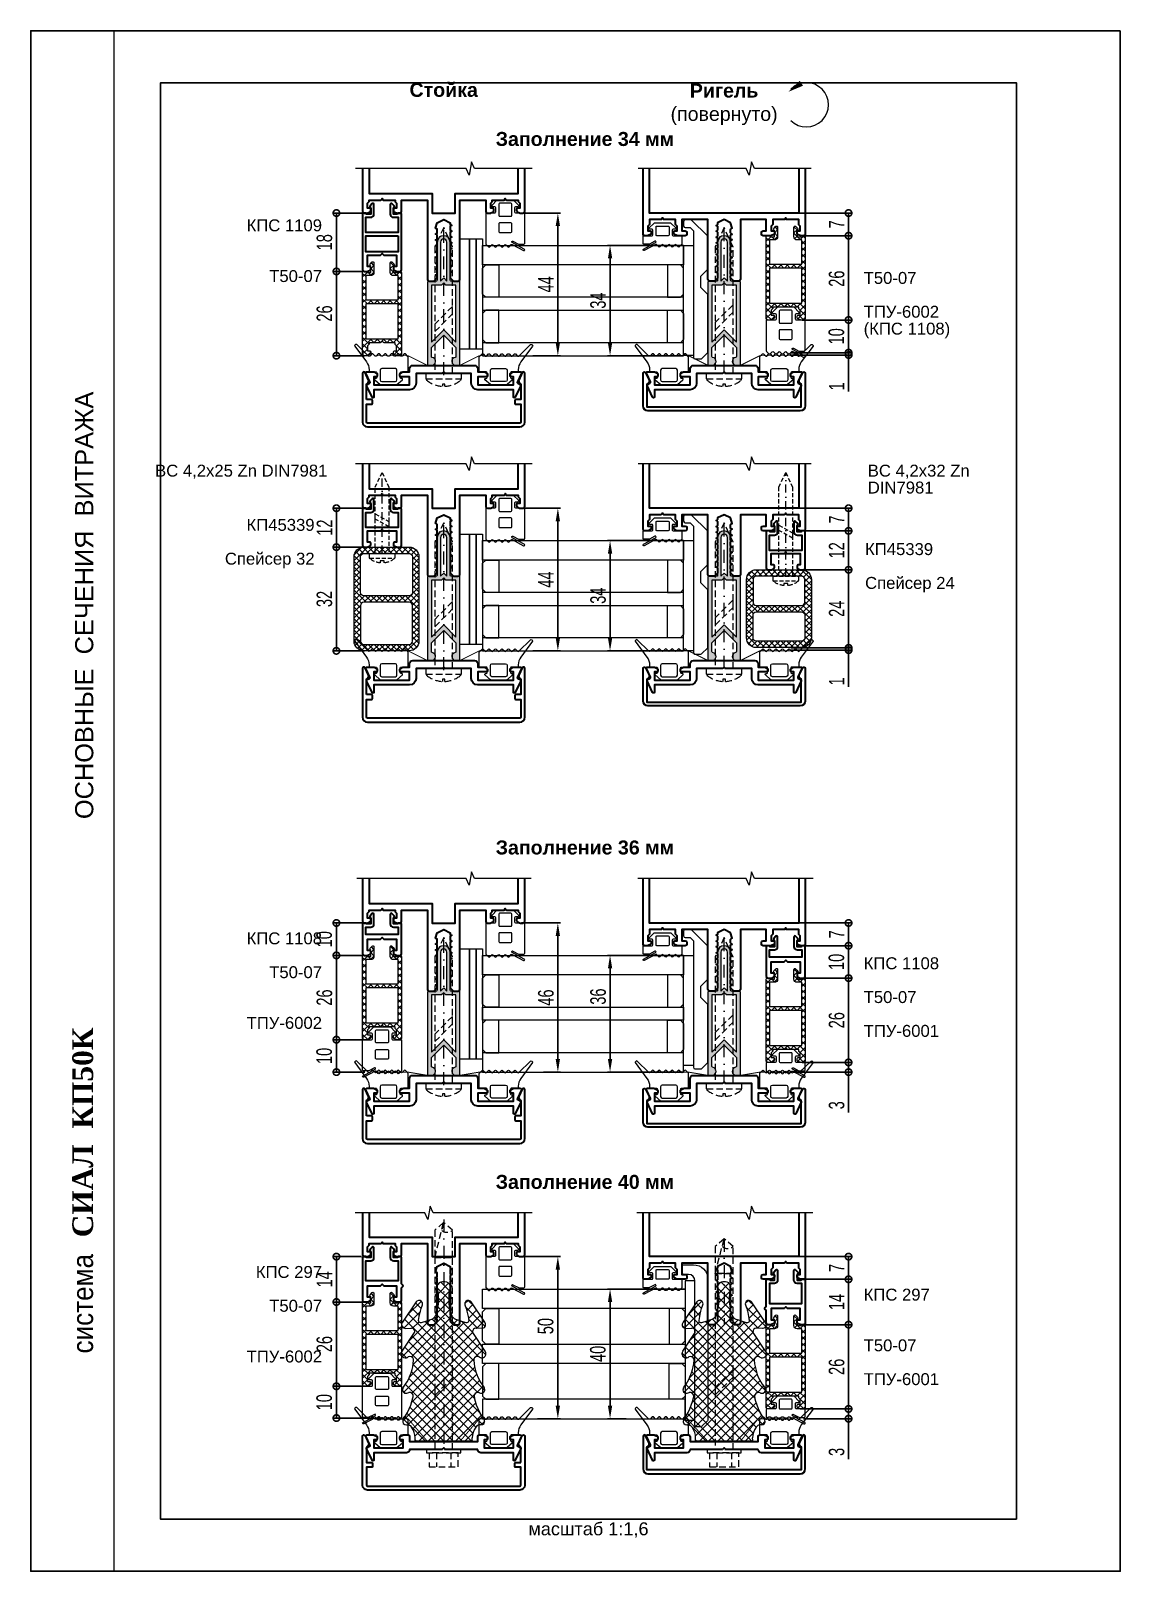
# Paper-space layout '28' of a CAD drawing. Extents: x 0 to 210, y 0 to 297.
# The model-space entities are those that its viewports show. They can reach past a viewport. Long polylines and large blocks are cut down to what shows.
import ezdxf
from ezdxf.enums import TextEntityAlignment as Align

# ---------------------------------------------------------------- set-up
doc = ezdxf.new("R2010")
doc.units = 0
doc.header["$LTSCALE"] = 5
doc.linetypes.add('DASHDOT', pattern=[1, 0.5, -0.25, 0, -0.25])
doc.linetypes.add('HIDDEN', pattern=[0.375, 0.25, -0.125])
doc.layers.get('0').update_dxf_attribs({"linetype": 'CONTINUOUS', "lineweight": 30})
doc.layers.get('DEFPOINTS').update_dxf_attribs({"linetype": 'CONTINUOUS'})
for name, color, linetype, lineweight in [('1', 6, 'DASHDOT', 13), ('2', 3, 'HIDDEN', 13), ('Dimentions', 5, 'CONTINUOUS', 15), ('Glass', 5, 'CONTINUOUS', 20), ('Ал подклад', 7, 'CONTINUOUS', 20), ('Герлен', 7, 'CONTINUOUS', 60), ('Зигзаг', 1, 'CONTINUOUS', 15), ('Подкладки', 1, 'CONTINUOUS', 20), ('Текстовый', 7, 'CONTINUOUS', 9), ('Уплотнители', 1, 'CONTINUOUS', 20), ('Штриховка', 1, 'CONTINUOUS', 5)]:
    doc.layers.add(name, color=color, linetype=linetype, lineweight=lineweight)
doc.layers.add('Скрытые', color=14, linetype='CONTINUOUS', plot=False)
doc.styles.add('3', font='RUSS.SHX', dxfattribs={"width": 0.7, "height": 3})
doc.styles.add('Каталожный', font='arial.ttf', dxfattribs={"height": 2.5})
doc.styles.add('Фирм', font='arial.ttf', dxfattribs={"height": 3.5})
doc.styles.add('Фирм5', font='timesbd.ttf', dxfattribs={"height": 4})
doc.dimstyles.new('MX1_6', dxfattribs={"dimtxt": 3, "dimasz": 2.5, "dimexe": 0.5, "dimexo": 0, "dimgap": 0.8, "dimtad": 1, "dimlfac": 1.6, "dimdsep": 46, "dimtxsty": '3', "dimcen": 0, "dimclrd": 256, "dimclre": 256, "dimclrt": 256, "dimaunit": 1, "dimadec": 0, "dimazin": 0, "dimtfac": 1, "dimtmove": 0, "dimatfit": 1, "dimfxl": 1, "dimtvp": 1, "dimtolj": 1, "dimtzin": 0, "dimarcsym": 0})

psp = doc.layouts.new('28')

msp = doc.modelspace()

# ---------------------------------------------------------------- texts
at = {"layer": 'Скрытые', "linetype": 'Continuous', "insert": (5777.5, 7.9386), "char_height": 3.5, "width": 165, "attachment_point": 5, "style": 'Каталожный'}
msp.add_mtext('\\pxqc;{\\H0.71429x;масштаб 1:1,6}', dxfattribs=at)
at = {"layer": 'Текстовый', "style": 'Фирм'}
msp.add_text('ОСНОВНЫЕ  СЕЧЕНИЯ  ВИТРАЖА', height=3.5, rotation=90, dxfattribs=at).set_placement((5682.0431, 186.2205), align=Align.CENTER)
at = {"layer": 'Текстовый', "style": 'Фирм5'}
msp.add_text('СИАЛ  КП50К', height=4, rotation=90, dxfattribs=at).set_placement((5682, 64.3724))
at = {"layer": 'Текстовый', "style": 'Фирм', "width": 0.9}
msp.add_text(' система ', height=4, rotation=90, dxfattribs=at).set_placement((5682, 51.5762), align=Align.CENTER)
at = {"layer": 'Текстовый', "linetype": 'Continuous', "char_height": 2.7, "attachment_point": 1, "style": 'Каталожный'}
for s, insert, width in [('\\pxqc;{\\fArial|b1|i0|c204|p34;Стойка}', (5733.9615, 286.9674), 31.25), ('\\pxqc;{\\fArial|b1|i0|c204|p34;Ригель }(повернуто)', (5788.0289, 286.8348), 31.232091), ('\\pxql;{\\fArial|b1|i0|c204|p34;Заполнение 34 мм}', (5759.6211, 277.4983), 42.664921), ('\\pxql;{\\fArial|b1|i0|c204|p34;Заполнение 36 мм}', (5759.6211, 140.8901), 42.664921), ('\\pxql;{\\fArial|b1|i0|c204|p34;Заполнение 40 мм}', (5759.6211, 76.4145), 42.664921)]:
    msp.add_mtext(s, dxfattribs=dict(at, insert=insert, width=width))
at = {"layer": 'Текстовый', "linetype": 'Continuous', "char_height": 2.5, "attachment_point": 1, "line_spacing_factor": 0.85, "style": 'Каталожный'}
for s, insert, width in [('\\pxi-2,l2,r-2.0333,se1.0833,qr,t4;{\\H0.92x;КПС 1109\\P\\pq*;\\P\\pqr;\\PТ50-07}', (5705.439, 260.6439), 15.611844), ('\\pxi-2,l2,r-2.0333,se1.0833,ql,t4;{\\H0.92x;Т50-07\\P\\PТПУ-6002\\P(КПС 1108)}', (5830.5495, 250.5033), 30.450483), ('\\pxi-2,l2,r-2.0333,se1.0833,qr,t4;{\\H0.92x;ВС 4,2х25 Zn DIN7981}', (5694.0386, 213.3446), 28.050866), ('\\pxi-2,l2,r-2.0333,se1.0833,ql,t4;{\\H0.92x;ВС 4,2х32 Zn\\PDIN7981}', (5831.3433, 213.3446), 28.050866), ('\\pxi-2,l2,r-2.0333,se1.0833,qr,t4;{\\H0.92x;КП45339 \\P\\PСпейсер 32}', (5699.261, 202.8927), 20.358355), ('\\pxi-2,l2,r-2.0333,se1.0833,ql,t4;{\\H0.92x;КП45339\\P\\PСпейсер 24}', (5830.8215, 198.216), 22.417372), ('\\pxi-2,l2,r-2.0333,se1.0833,qr,t4;{\\H0.92x;КПС 1108\\P\\PТ50-07\\P\\P\\PТПУ-6002}', (5705.439, 123.1649), 15.611844), ('\\pxi-2,l2,r-2.0333,se1.0833,ql,t4;{\\H0.92x;КПС 1108\\P\\PТ50-07\\P\\PТПУ-6001}', (5830.5495, 118.3645), 30.450483), ('\\pxi-2,l2,r-2.0333,se1.0833,qr,t4;{\\H0.92x;КПС 297\\P\\PТ50-07\\P\\P\\PТПУ-6002}', (5705.439, 58.8429), 15.611844), ('\\pxi-2,l2,r-2.0333,se1.0833,ql,t4;{\\H0.92x;КПС 297\\P\\P\\PТ50-07\\P\\PТПУ-6001}', (5830.5495, 54.4741), 30.450483)]:
    msp.add_mtext(s, dxfattribs=dict(at, insert=insert, width=width))

# ---------------------------------------------------------------- blocks, each defined once
blk = doc.blocks.new('*D124')
at = {"layer": 'DEFPOINTS', "color": 0, "linetype": 'Continuous', "transparency": 16777216}
for p in [(5795.84, 255.62), (5781.66, 234.36), (5795.84, 234.36)]:
    blk.add_point(p, dxfattribs=at)
at = {"layer": 'Dimentions', "linetype": 'Continuous', "lineweight": -2, "transparency": 16777216}
for p, q in [((5795.84, 255.62), (5781.16, 255.62)), ((5781.66, 253.12), (5781.66, 236.86)), ((5795.84, 234.36), (5781.16, 234.36))]:
    blk.add_line(p, q, dxfattribs=at)
at = {"layer": 'Dimentions', "linetype": 'Continuous', "transparency": 16777216}
for points in [[(5781.25, 253.12), (5782.08, 253.12), (5781.66, 255.62)], [(5781.25, 236.86), (5782.08, 236.86), (5781.66, 234.36)]]:
    blk.add_solid(points, dxfattribs=at)
at = {"layer": 'Dimentions', "linetype": 'Continuous', "transparency": 16777216, "insert": (5779.36, 244.99), "char_height": 3, "attachment_point": 5, "rotation": 90, "style": '3'}
blk.add_mtext('\\A1;34', dxfattribs=at)
blk = doc.blocks.new('_DotSmall')
at = {"color": 0, "linetype": 'ByBlock', "const_width": 0.5}
blk.add_lwpolyline([(-0.0625, 0, 1), (0.0625, 0, 1)], format="xyb", close=True, dxfattribs=at)
blk = doc.blocks.new('*D125')
at = {"layer": 'DEFPOINTS', "color": 0, "linetype": 'Continuous', "transparency": 16777216}
for p in [(5733.96, 261.86), (5728.91, 250.61), (5734.34, 250.61)]:
    blk.add_point(p, dxfattribs=at)
at = {"layer": 'Dimentions', "linetype": 'Continuous', "lineweight": -2, "transparency": 16777216}
for p, q in [((5733.96, 261.86), (5728.41, 261.86)), ((5728.91, 261.86), (5728.91, 250.61)), ((5734.34, 250.61), (5728.41, 250.61))]:
    blk.add_line(p, q, dxfattribs=at)
at = {"layer": 'Dimentions', "linetype": 'Continuous', "lineweight": -2, "transparency": 16777216, "xscale": 2.5, "yscale": 2.5, "zscale": 2.5}
for p, rotation in [((5728.91, 261.86), 90), ((5728.91, 250.61), 270)]:
    blk.add_blockref('_DotSmall', p, dxfattribs=dict(at, rotation=rotation))
at = {"layer": 'Dimentions', "linetype": 'Continuous', "transparency": 16777216, "insert": (5726.61, 256.24), "char_height": 3, "attachment_point": 5, "rotation": 90, "style": '3'}
blk.add_mtext('\\A1;18', dxfattribs=at)
blk = doc.blocks.new('*D126')
at = {"layer": 'DEFPOINTS', "color": 0, "linetype": 'Continuous', "transparency": 16777216}
for p in [(5818.97, 257.49), (5827.64, 257.49), (5818.68, 241.24)]:
    blk.add_point(p, dxfattribs=at)
at = {"layer": 'Dimentions', "linetype": 'Continuous', "lineweight": -2, "transparency": 16777216}
for p, q in [((5818.97, 257.49), (5828.14, 257.49)), ((5827.64, 241.24), (5827.64, 257.49)), ((5818.68, 241.24), (5828.14, 241.24))]:
    blk.add_line(p, q, dxfattribs=at)
at = {"layer": 'Dimentions', "linetype": 'Continuous', "lineweight": -2, "transparency": 16777216, "xscale": 2.5, "yscale": 2.5, "zscale": 2.5}
for p, rotation in [((5827.64, 257.49), 90), ((5827.64, 241.24), 270)]:
    blk.add_blockref('_DotSmall', p, dxfattribs=dict(at, rotation=rotation))
at = {"layer": 'Dimentions', "linetype": 'Continuous', "transparency": 16777216, "insert": (5825.34, 249.21), "char_height": 3, "attachment_point": 5, "rotation": 90, "style": '3'}
blk.add_mtext('\\A1;26', dxfattribs=at)
blk = doc.blocks.new('*D127')
at = {"layer": 'DEFPOINTS', "color": 0, "linetype": 'Continuous', "transparency": 16777216}
for p in [(5818.03, 261.86), (5818.97, 257.49), (5827.64, 257.49)]:
    blk.add_point(p, dxfattribs=at)
at = {"layer": 'Dimentions', "linetype": 'Continuous', "lineweight": -2, "transparency": 16777216}
for p, q in [((5818.03, 261.86), (5828.14, 261.86)), ((5827.64, 261.86), (5827.64, 257.49)), ((5818.97, 257.49), (5828.14, 257.49))]:
    blk.add_line(p, q, dxfattribs=at)
at = {"layer": 'Dimentions', "linetype": 'Continuous', "lineweight": -2, "transparency": 16777216, "xscale": 2.5, "yscale": 2.5, "zscale": 2.5}
for p, rotation in [((5827.64, 261.86), 90), ((5827.64, 257.49), 270)]:
    blk.add_blockref('_DotSmall', p, dxfattribs=dict(at, rotation=rotation))
at = {"layer": 'Dimentions', "linetype": 'Continuous', "transparency": 16777216, "insert": (5825.34, 259.68), "char_height": 3, "attachment_point": 5, "rotation": 90, "style": '3'}
blk.add_mtext('\\A1;7', dxfattribs=at)
blk = doc.blocks.new('*D128')
at = {"layer": 'DEFPOINTS', "color": 0, "linetype": 'Continuous', "transparency": 16777216}
for p in [(5795.84, 118.73), (5781.66, 96.23), (5795.84, 96.23)]:
    blk.add_point(p, dxfattribs=at)
at = {"layer": 'Dimentions', "linetype": 'Continuous', "lineweight": -2, "transparency": 16777216}
for p, q in [((5795.84, 118.73), (5781.16, 118.73)), ((5781.66, 116.23), (5781.66, 98.73)), ((5795.84, 96.23), (5781.16, 96.23))]:
    blk.add_line(p, q, dxfattribs=at)
at = {"layer": 'Dimentions', "linetype": 'Continuous', "transparency": 16777216}
for points in [[(5781.25, 116.23), (5782.08, 116.23), (5781.66, 118.73)], [(5781.25, 98.73), (5782.08, 98.73), (5781.66, 96.23)]]:
    blk.add_solid(points, dxfattribs=at)
at = {"layer": 'Dimentions', "linetype": 'Continuous', "transparency": 16777216, "insert": (5779.36, 110.79), "char_height": 3, "attachment_point": 5, "rotation": 90, "style": '3'}
blk.add_mtext('\\A1;36', dxfattribs=at)
blk = doc.blocks.new('*D129')
at = {"layer": 'DEFPOINTS', "color": 0, "linetype": 'Continuous', "transparency": 16777216}
for p in [(5733.96, 124.98), (5728.91, 118.73), (5734.34, 118.73)]:
    blk.add_point(p, dxfattribs=at)
at = {"layer": 'Dimentions', "linetype": 'Continuous', "lineweight": -2, "transparency": 16777216}
for p, q in [((5733.96, 124.98), (5728.41, 124.98)), ((5728.91, 124.98), (5728.91, 118.73)), ((5734.34, 118.73), (5728.41, 118.73))]:
    blk.add_line(p, q, dxfattribs=at)
at = {"layer": 'Dimentions', "linetype": 'Continuous', "lineweight": -2, "transparency": 16777216, "xscale": 2.5, "yscale": 2.5, "zscale": 2.5}
for p, rotation in [((5728.91, 124.98), 90), ((5728.91, 118.73), 270)]:
    blk.add_blockref('_DotSmall', p, dxfattribs=dict(at, rotation=rotation))
at = {"layer": 'Dimentions', "linetype": 'Continuous', "transparency": 16777216, "insert": (5726.56, 121.85), "char_height": 3, "attachment_point": 5, "rotation": 90, "style": '3'}
blk.add_mtext('\\A1;10', dxfattribs=at)
blk = doc.blocks.new('*D130')
at = {"layer": 'DEFPOINTS', "color": 0, "linetype": 'Continuous', "transparency": 16777216}
for p in [(5818.97, 98.1), (5827.64, 98.1), (5816.85, 96.23)]:
    blk.add_point(p, dxfattribs=at)
at = {"layer": 'Dimentions', "linetype": 'Continuous', "lineweight": -2, "transparency": 16777216}
for p, q in [((5818.97, 98.1), (5828.14, 98.1)), ((5827.64, 98.1), (5827.64, 100.6)), ((5827.64, 98.1), (5827.64, 96.23)), ((5816.85, 96.23), (5828.14, 96.23)), ((5827.64, 96.23), (5827.64, 88.43))]:
    blk.add_line(p, q, dxfattribs=at)
at = {"layer": 'Dimentions', "linetype": 'Continuous', "lineweight": -2, "transparency": 16777216, "xscale": 2.5, "yscale": 2.5, "zscale": 2.5}
for p, rotation in [((5827.64, 98.1), 270), ((5827.64, 96.23), 90)]:
    blk.add_blockref('_DotSmall', p, dxfattribs=dict(at, rotation=rotation))
at = {"layer": 'Dimentions', "linetype": 'Continuous', "transparency": 16777216, "insert": (5825.34, 89.83), "char_height": 3, "attachment_point": 5, "rotation": 90, "style": '3'}
blk.add_mtext('\\A1;3', dxfattribs=at)
blk = doc.blocks.new('*D131')
at = {"layer": 'DEFPOINTS', "color": 0, "linetype": 'Continuous', "transparency": 16777216}
for p in [(5818.03, 124.98), (5818.9, 120.6), (5827.64, 120.6)]:
    blk.add_point(p, dxfattribs=at)
at = {"layer": 'Dimentions', "linetype": 'Continuous', "lineweight": -2, "transparency": 16777216}
for p, q in [((5818.03, 124.98), (5828.14, 124.98)), ((5827.64, 124.98), (5827.64, 120.6)), ((5818.9, 120.6), (5828.14, 120.6))]:
    blk.add_line(p, q, dxfattribs=at)
at = {"layer": 'Dimentions', "linetype": 'Continuous', "lineweight": -2, "transparency": 16777216, "xscale": 2.5, "yscale": 2.5, "zscale": 2.5}
for p, rotation in [((5827.64, 124.98), 90), ((5827.64, 120.6), 270)]:
    blk.add_blockref('_DotSmall', p, dxfattribs=dict(at, rotation=rotation))
at = {"layer": 'Dimentions', "linetype": 'Continuous', "transparency": 16777216, "insert": (5825.34, 122.79), "char_height": 3, "attachment_point": 5, "rotation": 90, "style": '3'}
blk.add_mtext('\\A1;7', dxfattribs=at)
blk = doc.blocks.new('*D930')
at = {"layer": 'DEFPOINTS', "color": 0, "linetype": 'Continuous', "transparency": 16777216}
for p in [(5796.15, 54.4), (5781.66, 29.4), (5784.78, 29.4)]:
    blk.add_point(p, dxfattribs=at)
at = {"layer": 'Dimentions', "linetype": 'Continuous', "lineweight": -2, "transparency": 16777216}
for p, q in [((5796.15, 54.4), (5781.16, 54.4)), ((5781.66, 51.9), (5781.66, 31.9)), ((5784.78, 29.4), (5781.16, 29.4))]:
    blk.add_line(p, q, dxfattribs=at)
at = {"layer": 'Dimentions', "linetype": 'Continuous', "transparency": 16777216}
for points in [[(5781.25, 51.9), (5782.08, 51.9), (5781.66, 54.4)], [(5781.25, 31.9), (5782.08, 31.9), (5781.66, 29.4)]]:
    blk.add_solid(points, dxfattribs=at)
at = {"layer": 'Dimentions', "linetype": 'Continuous', "transparency": 16777216, "insert": (5779.32, 41.9), "char_height": 3, "attachment_point": 5, "rotation": 90, "style": '3'}
blk.add_mtext('\\A1;40', dxfattribs=at)
blk = doc.blocks.new('*D931')
at = {"layer": 'DEFPOINTS', "color": 0, "linetype": 'Continuous', "transparency": 16777216}
for p in [(5733.77, 60.65), (5728.91, 51.9), (5734.27, 51.9)]:
    blk.add_point(p, dxfattribs=at)
at = {"layer": 'Dimentions', "linetype": 'Continuous', "lineweight": -2, "transparency": 16777216}
for p, q in [((5733.77, 60.65), (5728.41, 60.65)), ((5728.91, 60.65), (5728.91, 51.9)), ((5734.27, 51.9), (5728.41, 51.9))]:
    blk.add_line(p, q, dxfattribs=at)
at = {"layer": 'Dimentions', "linetype": 'Continuous', "lineweight": -2, "transparency": 16777216, "xscale": 2.5, "yscale": 2.5, "zscale": 2.5}
for p, rotation in [((5728.91, 60.65), 90), ((5728.91, 51.9), 270)]:
    blk.add_blockref('_DotSmall', p, dxfattribs=dict(at, rotation=rotation))
at = {"layer": 'Dimentions', "linetype": 'Continuous', "transparency": 16777216, "insert": (5726.61, 56.28), "char_height": 3, "attachment_point": 5, "rotation": 90, "style": '3'}
blk.add_mtext('\\A1;14', dxfattribs=at)
blk = doc.blocks.new('*D932')
at = {"layer": 'DEFPOINTS', "color": 0, "linetype": 'Continuous', "transparency": 16777216}
for p in [(5818.97, 31.28), (5818.97, 29.4), (5827.64, 29.4)]:
    blk.add_point(p, dxfattribs=at)
at = {"layer": 'Dimentions', "linetype": 'Continuous', "lineweight": -2, "transparency": 16777216}
for p, q in [((5827.64, 31.28), (5827.64, 33.78)), ((5818.97, 31.28), (5828.14, 31.28)), ((5827.64, 31.28), (5827.64, 29.4)), ((5818.97, 29.4), (5828.14, 29.4)), ((5827.64, 29.4), (5827.64, 21.6))]:
    blk.add_line(p, q, dxfattribs=at)
at = {"layer": 'Dimentions', "linetype": 'Continuous', "lineweight": -2, "transparency": 16777216, "xscale": 2.5, "yscale": 2.5, "zscale": 2.5}
for p, rotation in [((5827.64, 31.28), 270), ((5827.64, 29.4), 90)]:
    blk.add_blockref('_DotSmall', p, dxfattribs=dict(at, rotation=rotation))
at = {"layer": 'Dimentions', "linetype": 'Continuous', "transparency": 16777216, "insert": (5825.34, 23), "char_height": 3, "attachment_point": 5, "rotation": 90, "style": '3'}
blk.add_mtext('\\A1;3', dxfattribs=at)
blk = doc.blocks.new('*D933')
at = {"layer": 'DEFPOINTS', "color": 0, "linetype": 'Continuous', "transparency": 16777216}
for p in [(5818.03, 60.65), (5818.9, 56.28), (5827.64, 56.28)]:
    blk.add_point(p, dxfattribs=at)
at = {"layer": 'Dimentions', "linetype": 'Continuous', "lineweight": -2, "transparency": 16777216}
for p, q in [((5818.03, 60.65), (5828.14, 60.65)), ((5827.64, 60.65), (5827.64, 56.28)), ((5818.9, 56.28), (5828.14, 56.28))]:
    blk.add_line(p, q, dxfattribs=at)
at = {"layer": 'Dimentions', "linetype": 'Continuous', "lineweight": -2, "transparency": 16777216, "xscale": 2.5, "yscale": 2.5, "zscale": 2.5}
for p, rotation in [((5827.64, 60.65), 90), ((5827.64, 56.28), 270)]:
    blk.add_blockref('_DotSmall', p, dxfattribs=dict(at, rotation=rotation))
at = {"layer": 'Dimentions', "linetype": 'Continuous', "transparency": 16777216, "insert": (5825.34, 58.47), "char_height": 3, "attachment_point": 5, "rotation": 90, "style": '3'}
blk.add_mtext('\\A1;7', dxfattribs=at)
blk = doc.blocks.new('*D938')
at = {"layer": 'DEFPOINTS', "color": 0, "transparency": 16777216}
for p in [(5764.61, 261.86), (5766.79, 234.36), (5771.6, 234.36)]:
    blk.add_point(p, dxfattribs=at)
at = {"layer": 'Dimentions', "lineweight": -2, "transparency": 16777216}
for p, q in [((5764.61, 261.86), (5772.1, 261.86)), ((5771.6, 259.36), (5771.6, 236.86)), ((5766.79, 234.36), (5772.1, 234.36))]:
    blk.add_line(p, q, dxfattribs=at)
at = {"layer": 'Dimentions', "transparency": 16777216}
for points in [[(5771.18, 259.36), (5772.01, 259.36), (5771.6, 261.86)], [(5771.18, 236.86), (5772.01, 236.86), (5771.6, 234.36)]]:
    blk.add_solid(points, dxfattribs=at)
at = {"layer": 'Dimentions', "transparency": 16777216, "insert": (5769.3, 248.11), "char_height": 3, "attachment_point": 5, "rotation": 90, "style": '3'}
blk.add_mtext('\\A1;44', dxfattribs=at)
blk = doc.blocks.new('*D939')
at = {"layer": 'DEFPOINTS', "color": 0, "linetype": 'Continuous', "transparency": 16777216}
for p in [(5733.96, 250.61), (5728.91, 234.36), (5734.34, 234.36)]:
    blk.add_point(p, dxfattribs=at)
at = {"layer": 'Dimentions', "linetype": 'Continuous', "lineweight": -2, "transparency": 16777216}
for p, q in [((5733.96, 250.61), (5728.41, 250.61)), ((5728.91, 250.61), (5728.91, 234.36)), ((5734.34, 234.36), (5728.41, 234.36))]:
    blk.add_line(p, q, dxfattribs=at)
at = {"layer": 'Dimentions', "linetype": 'Continuous', "lineweight": -2, "transparency": 16777216, "xscale": 2.5, "yscale": 2.5, "zscale": 2.5}
for p, rotation in [((5728.91, 250.61), 90), ((5728.91, 234.36), 270)]:
    blk.add_blockref('_DotSmall', p, dxfattribs=dict(at, rotation=rotation))
at = {"layer": 'Dimentions', "linetype": 'Continuous', "transparency": 16777216, "insert": (5726.61, 242.49), "char_height": 3, "attachment_point": 5, "rotation": 90, "style": '3'}
blk.add_mtext('\\A1;26', dxfattribs=at)
blk = doc.blocks.new('*D940')
at = {"layer": 'DEFPOINTS', "color": 0, "linetype": 'Continuous', "transparency": 16777216}
for p in [(5818.97, 241.24), (5827.64, 241.24), (5816.48, 234.94)]:
    blk.add_point(p, dxfattribs=at)
at = {"layer": 'Dimentions', "linetype": 'Continuous', "lineweight": -2, "transparency": 16777216}
for p, q in [((5818.97, 241.24), (5828.14, 241.24)), ((5827.64, 234.94), (5827.64, 241.24)), ((5816.48, 234.94), (5828.14, 234.94))]:
    blk.add_line(p, q, dxfattribs=at)
at = {"layer": 'Dimentions', "linetype": 'Continuous', "lineweight": -2, "transparency": 16777216, "xscale": 2.5, "yscale": 2.5, "zscale": 2.5}
for p, rotation in [((5827.64, 241.24), 90), ((5827.64, 234.94), 270)]:
    blk.add_blockref('_DotSmall', p, dxfattribs=dict(at, rotation=rotation))
at = {"layer": 'Dimentions', "linetype": 'Continuous', "transparency": 16777216, "insert": (5825.3, 238.09), "char_height": 3, "attachment_point": 5, "rotation": 90, "style": '3'}
blk.add_mtext('\\A1;10', dxfattribs=at)
blk = doc.blocks.new('*D941')
at = {"layer": 'DEFPOINTS', "color": 0, "linetype": 'Continuous', "transparency": 16777216}
for p in [(5816.48, 234.94), (5816.47, 234.49), (5827.65, 234.49)]:
    blk.add_point(p, dxfattribs=at)
at = {"layer": 'Dimentions', "linetype": 'Continuous', "lineweight": -2, "transparency": 16777216}
for p, q in [((5816.48, 234.94), (5828.15, 234.94)), ((5827.65, 234.94), (5827.65, 237.44)), ((5827.65, 234.94), (5827.65, 234.49)), ((5816.47, 234.49), (5828.15, 234.49)), ((5827.65, 234.49), (5827.65, 227.44))]:
    blk.add_line(p, q, dxfattribs=at)
at = {"layer": 'Dimentions', "linetype": 'Continuous', "lineweight": -2, "transparency": 16777216, "xscale": 2.5, "yscale": 2.5, "zscale": 2.5}
for p, rotation in [((5827.65, 234.94), 270), ((5827.65, 234.49), 90)]:
    blk.add_blockref('_DotSmall', p, dxfattribs=dict(at, rotation=rotation))
at = {"layer": 'Dimentions', "linetype": 'Continuous', "transparency": 16777216, "insert": (5825.35, 228.47), "char_height": 3, "attachment_point": 5, "rotation": 90, "style": '3'}
blk.add_mtext('\\A1;1', dxfattribs=at)
blk = doc.blocks.new('*D942')
at = {"layer": 'DEFPOINTS', "color": 0, "linetype": 'Continuous', "transparency": 16777216}
for p in [(5795.84, 198.71), (5781.66, 177.45), (5795.84, 177.45)]:
    blk.add_point(p, dxfattribs=at)
at = {"layer": 'Dimentions', "linetype": 'Continuous', "lineweight": -2, "transparency": 16777216}
for p, q in [((5795.84, 198.71), (5781.16, 198.71)), ((5781.66, 196.21), (5781.66, 179.95)), ((5795.84, 177.45), (5781.16, 177.45))]:
    blk.add_line(p, q, dxfattribs=at)
at = {"layer": 'Dimentions', "linetype": 'Continuous', "transparency": 16777216}
for points in [[(5781.25, 196.21), (5782.08, 196.21), (5781.66, 198.71)], [(5781.25, 179.95), (5782.08, 179.95), (5781.66, 177.45)]]:
    blk.add_solid(points, dxfattribs=at)
at = {"layer": 'Dimentions', "linetype": 'Continuous', "transparency": 16777216, "insert": (5779.36, 188.08), "char_height": 3, "attachment_point": 5, "rotation": 90, "style": '3'}
blk.add_mtext('\\A1;34', dxfattribs=at)
blk = doc.blocks.new('*D943')
at = {"layer": 'DEFPOINTS', "color": 0, "linetype": 'Continuous', "transparency": 16777216}
for p in [(5733.96, 204.95), (5728.91, 197.45), (5734.56, 197.45)]:
    blk.add_point(p, dxfattribs=at)
at = {"layer": 'Dimentions', "linetype": 'Continuous', "lineweight": -2, "transparency": 16777216}
for p, q in [((5733.96, 204.95), (5728.41, 204.95)), ((5728.91, 204.95), (5728.91, 197.45)), ((5734.56, 197.45), (5728.41, 197.45))]:
    blk.add_line(p, q, dxfattribs=at)
at = {"layer": 'Dimentions', "linetype": 'Continuous', "lineweight": -2, "transparency": 16777216, "xscale": 2.5, "yscale": 2.5, "zscale": 2.5}
for p, rotation in [((5728.91, 204.95), 90), ((5728.91, 197.45), 270)]:
    blk.add_blockref('_DotSmall', p, dxfattribs=dict(at, rotation=rotation))
at = {"layer": 'Dimentions', "linetype": 'Continuous', "transparency": 16777216, "insert": (5726.61, 201.2), "char_height": 3, "attachment_point": 5, "rotation": 90, "style": '3'}
blk.add_mtext('\\A1;12', dxfattribs=at)
blk = doc.blocks.new('*D944')
at = {"layer": 'DEFPOINTS', "color": 0, "linetype": 'Continuous', "transparency": 16777216}
for p in [(5818.97, 200.58), (5827.64, 200.58), (5818.68, 193.08)]:
    blk.add_point(p, dxfattribs=at)
at = {"layer": 'Dimentions', "linetype": 'Continuous', "lineweight": -2, "transparency": 16777216}
for p, q in [((5818.97, 200.58), (5828.14, 200.58)), ((5827.64, 193.08), (5827.64, 200.58)), ((5818.68, 193.08), (5828.14, 193.08))]:
    blk.add_line(p, q, dxfattribs=at)
at = {"layer": 'Dimentions', "linetype": 'Continuous', "lineweight": -2, "transparency": 16777216, "xscale": 2.5, "yscale": 2.5, "zscale": 2.5}
for p, rotation in [((5827.64, 200.58), 90), ((5827.64, 193.08), 270)]:
    blk.add_blockref('_DotSmall', p, dxfattribs=dict(at, rotation=rotation))
at = {"layer": 'Dimentions', "linetype": 'Continuous', "transparency": 16777216, "insert": (5825.34, 196.83), "char_height": 3, "attachment_point": 5, "rotation": 90, "style": '3'}
blk.add_mtext('\\A1;12', dxfattribs=at)
blk = doc.blocks.new('*D945')
at = {"layer": 'DEFPOINTS', "color": 0, "linetype": 'Continuous', "transparency": 16777216}
for p in [(5818.03, 204.95), (5818.97, 200.58), (5827.64, 200.58)]:
    blk.add_point(p, dxfattribs=at)
at = {"layer": 'Dimentions', "linetype": 'Continuous', "lineweight": -2, "transparency": 16777216}
for p, q in [((5818.03, 204.95), (5828.14, 204.95)), ((5827.64, 204.95), (5827.64, 200.58)), ((5818.97, 200.58), (5828.14, 200.58))]:
    blk.add_line(p, q, dxfattribs=at)
at = {"layer": 'Dimentions', "linetype": 'Continuous', "lineweight": -2, "transparency": 16777216, "xscale": 2.5, "yscale": 2.5, "zscale": 2.5}
for p, rotation in [((5827.64, 204.95), 90), ((5827.64, 200.58), 270)]:
    blk.add_blockref('_DotSmall', p, dxfattribs=dict(at, rotation=rotation))
at = {"layer": 'Dimentions', "linetype": 'Continuous', "transparency": 16777216, "insert": (5825.34, 202.77), "char_height": 3, "attachment_point": 5, "rotation": 90, "style": '3'}
blk.add_mtext('\\A1;7', dxfattribs=at)
blk = doc.blocks.new('*D946')
at = {"layer": 'DEFPOINTS', "color": 0, "transparency": 16777216}
for p in [(5764.61, 204.95), (5766.79, 177.45), (5771.6, 177.45)]:
    blk.add_point(p, dxfattribs=at)
at = {"layer": 'Dimentions', "lineweight": -2, "transparency": 16777216}
for p, q in [((5764.61, 204.95), (5772.1, 204.95)), ((5771.6, 202.45), (5771.6, 179.95)), ((5766.79, 177.45), (5772.1, 177.45))]:
    blk.add_line(p, q, dxfattribs=at)
at = {"layer": 'Dimentions', "transparency": 16777216}
for points in [[(5771.18, 202.45), (5772.01, 202.45), (5771.6, 204.95)], [(5771.18, 179.95), (5772.01, 179.95), (5771.6, 177.45)]]:
    blk.add_solid(points, dxfattribs=at)
at = {"layer": 'Dimentions', "transparency": 16777216, "insert": (5769.3, 191.2), "char_height": 3, "attachment_point": 5, "rotation": 90, "style": '3'}
blk.add_mtext('\\A1;44', dxfattribs=at)
blk = doc.blocks.new('*D947')
at = {"layer": 'DEFPOINTS', "color": 0, "linetype": 'Continuous', "transparency": 16777216}
for p in [(5734.56, 197.45), (5728.91, 177.45), (5734.34, 177.45)]:
    blk.add_point(p, dxfattribs=at)
at = {"layer": 'Dimentions', "linetype": 'Continuous', "lineweight": -2, "transparency": 16777216}
for p, q in [((5734.56, 197.45), (5728.41, 197.45)), ((5728.91, 197.45), (5728.91, 177.45)), ((5734.34, 177.45), (5728.41, 177.45))]:
    blk.add_line(p, q, dxfattribs=at)
at = {"layer": 'Dimentions', "linetype": 'Continuous', "lineweight": -2, "transparency": 16777216, "xscale": 2.5, "yscale": 2.5, "zscale": 2.5}
for p, rotation in [((5728.91, 197.45), 90), ((5728.91, 177.45), 270)]:
    blk.add_blockref('_DotSmall', p, dxfattribs=dict(at, rotation=rotation))
at = {"layer": 'Dimentions', "linetype": 'Continuous', "transparency": 16777216, "insert": (5726.61, 187.45), "char_height": 3, "attachment_point": 5, "rotation": 90, "style": '3'}
blk.add_mtext('\\A1;32', dxfattribs=at)
blk = doc.blocks.new('*D948')
at = {"layer": 'DEFPOINTS', "color": 0, "linetype": 'Continuous', "transparency": 16777216}
for p in [(5818.68, 193.08), (5827.64, 193.08), (5816.48, 178.03)]:
    blk.add_point(p, dxfattribs=at)
at = {"layer": 'Dimentions', "linetype": 'Continuous', "lineweight": -2, "transparency": 16777216}
for p, q in [((5818.68, 193.08), (5828.14, 193.08)), ((5827.64, 178.03), (5827.64, 193.08)), ((5816.48, 178.03), (5828.14, 178.03))]:
    blk.add_line(p, q, dxfattribs=at)
at = {"layer": 'Dimentions', "linetype": 'Continuous', "lineweight": -2, "transparency": 16777216, "xscale": 2.5, "yscale": 2.5, "zscale": 2.5}
for p, rotation in [((5827.64, 193.08), 90), ((5827.64, 178.03), 270)]:
    blk.add_blockref('_DotSmall', p, dxfattribs=dict(at, rotation=rotation))
at = {"layer": 'Dimentions', "linetype": 'Continuous', "transparency": 16777216, "insert": (5825.34, 185.56), "char_height": 3, "attachment_point": 5, "rotation": 90, "style": '3'}
blk.add_mtext('\\A1;24', dxfattribs=at)
blk = doc.blocks.new('*D949')
at = {"layer": 'DEFPOINTS', "color": 0, "linetype": 'Continuous', "transparency": 16777216}
for p in [(5816.47, 177.58), (5816.48, 178.03), (5827.65, 177.58)]:
    blk.add_point(p, dxfattribs=at)
at = {"layer": 'Dimentions', "linetype": 'Continuous', "lineweight": -2, "transparency": 16777216}
for p, q in [((5827.65, 178.03), (5827.65, 180.53)), ((5816.47, 177.58), (5828.15, 177.58)), ((5816.48, 178.03), (5828.15, 178.03)), ((5827.65, 178.03), (5827.65, 177.58)), ((5827.65, 177.58), (5827.65, 170.53))]:
    blk.add_line(p, q, dxfattribs=at)
at = {"layer": 'Dimentions', "linetype": 'Continuous', "lineweight": -2, "transparency": 16777216, "xscale": 2.5, "yscale": 2.5, "zscale": 2.5}
for p, rotation in [((5827.65, 178.03), 270), ((5827.65, 177.58), 90)]:
    blk.add_blockref('_DotSmall', p, dxfattribs=dict(at, rotation=rotation))
at = {"layer": 'Dimentions', "linetype": 'Continuous', "transparency": 16777216, "insert": (5825.35, 171.56), "char_height": 3, "attachment_point": 5, "rotation": 90, "style": '3'}
blk.add_mtext('\\A1;1', dxfattribs=at)
blk = doc.blocks.new('*U65')
at = {"layer": '1'}
blk.add_line((0, 0), (0, -25), dxfattribs=at)
at = {"layer": '2'}
blk.add_line((-3.84, 1.45), (3.84, 1.45), dxfattribs=at)
blk.add_lwpolyline([(-0.6, 2.87, 0.143497), (-3.71, 1.61, 0.228881), (-3.9, 1.21), (-3.9, 0), (3.9, 0), (3.9, 1.21, 0.228881), (3.71, 1.61, 0.143497), (0.6, 2.87), (0.6, 2.24), (-0.6, 2.24)], format="xyb", close=True, dxfattribs=at)
for points in [[(-2.1, 0), (-2.1, -20.5), (0, -25), (2.1, -20.5), (2.1, 0)], [(2.1, -8.22), (-2.1, -10.65), (-2.1, -12.28), (2.1, -9.85)]]:
    blk.add_lwpolyline(points, close=True, dxfattribs=at)
blk = doc.blocks.new('*U66')
at = {"layer": '1'}
blk.add_line((0, 0), (0, -32), dxfattribs=at)
at = {"layer": '2'}
blk.add_line((-3.84, 1.45), (3.84, 1.45), dxfattribs=at)
blk.add_lwpolyline([(-0.6, 2.87, 0.143497), (-3.71, 1.61, 0.228881), (-3.9, 1.21), (-3.9, 0), (3.9, 0), (3.9, 1.21, 0.228881), (3.71, 1.61, 0.143497), (0.6, 2.87), (0.6, 2.24), (-0.6, 2.24)], format="xyb", close=True, dxfattribs=at)
for points in [[(-2.1, 0), (-2.1, -27.5), (0, -32), (2.1, -27.5), (2.1, 0)], [(2.1, -11.72), (-2.1, -14.15), (-2.1, -15.78), (2.1, -13.35)]]:
    blk.add_lwpolyline(points, close=True, dxfattribs=at)
blk = doc.blocks.new('*D977')
at = {"layer": 'DEFPOINTS', "color": 0, "transparency": 16777216}
for p in [(5764.61, 124.98), (5768.82, 96.23), (5771.6, 96.23)]:
    blk.add_point(p, dxfattribs=at)
at = {"layer": 'Dimentions', "lineweight": -2, "transparency": 16777216}
for p, q in [((5764.61, 124.98), (5772.1, 124.98)), ((5771.6, 122.48), (5771.6, 98.73)), ((5768.82, 96.23), (5772.1, 96.23))]:
    blk.add_line(p, q, dxfattribs=at)
at = {"layer": 'Dimentions', "transparency": 16777216}
for points in [[(5771.18, 122.48), (5772.01, 122.48), (5771.6, 124.98)], [(5771.18, 98.73), (5772.01, 98.73), (5771.6, 96.23)]]:
    blk.add_solid(points, dxfattribs=at)
at = {"layer": 'Dimentions', "transparency": 16777216, "insert": (5769.3, 110.6), "char_height": 3, "attachment_point": 5, "rotation": 90, "style": '3'}
blk.add_mtext('\\A1;46', dxfattribs=at)
blk = doc.blocks.new('*D989')
at = {"layer": 'DEFPOINTS', "color": 0, "linetype": 'Continuous', "transparency": 16777216}
for p in [(5733.96, 118.73), (5728.91, 102.48), (5734.56, 102.48)]:
    blk.add_point(p, dxfattribs=at)
at = {"layer": 'Dimentions', "linetype": 'Continuous', "lineweight": -2, "transparency": 16777216}
for p, q in [((5733.96, 118.73), (5728.41, 118.73)), ((5728.91, 118.73), (5728.91, 102.48)), ((5734.56, 102.48), (5728.41, 102.48))]:
    blk.add_line(p, q, dxfattribs=at)
at = {"layer": 'Dimentions', "linetype": 'Continuous', "lineweight": -2, "transparency": 16777216, "xscale": 2.5, "yscale": 2.5, "zscale": 2.5}
for p, rotation in [((5728.91, 118.73), 90), ((5728.91, 102.48), 270)]:
    blk.add_blockref('_DotSmall', p, dxfattribs=dict(at, rotation=rotation))
at = {"layer": 'Dimentions', "linetype": 'Continuous', "transparency": 16777216, "insert": (5726.61, 110.6), "char_height": 3, "attachment_point": 5, "rotation": 90, "style": '3'}
blk.add_mtext('\\A1;26', dxfattribs=at)
blk = doc.blocks.new('*D990')
at = {"layer": 'DEFPOINTS', "color": 0, "linetype": 'Continuous', "transparency": 16777216}
for p in [(5734.26, 102.47), (5728.91, 96.23), (5734.41, 96.23)]:
    blk.add_point(p, dxfattribs=at)
at = {"layer": 'Dimentions', "linetype": 'Continuous', "lineweight": -2, "transparency": 16777216}
for p, q in [((5734.26, 102.47), (5728.41, 102.47)), ((5728.91, 102.47), (5728.91, 96.23)), ((5734.41, 96.23), (5728.41, 96.23))]:
    blk.add_line(p, q, dxfattribs=at)
at = {"layer": 'Dimentions', "linetype": 'Continuous', "lineweight": -2, "transparency": 16777216, "xscale": 2.5, "yscale": 2.5, "zscale": 2.5}
for p, rotation in [((5728.91, 102.47), 90), ((5728.91, 96.23), 270)]:
    blk.add_blockref('_DotSmall', p, dxfattribs=dict(at, rotation=rotation))
at = {"layer": 'Dimentions', "linetype": 'Continuous', "transparency": 16777216, "insert": (5726.56, 99.35), "char_height": 3, "attachment_point": 5, "rotation": 90, "style": '3'}
blk.add_mtext('\\A1;10', dxfattribs=at)
blk = doc.blocks.new('*D991')
at = {"layer": 'DEFPOINTS', "color": 0, "linetype": 'Continuous', "transparency": 16777216}
for p in [(5818.03, 120.6), (5818.97, 114.35), (5827.64, 114.35)]:
    blk.add_point(p, dxfattribs=at)
at = {"layer": 'Dimentions', "linetype": 'Continuous', "lineweight": -2, "transparency": 16777216}
for p, q in [((5818.03, 120.6), (5828.14, 120.6)), ((5827.64, 120.6), (5827.64, 114.35)), ((5818.97, 114.35), (5828.14, 114.35))]:
    blk.add_line(p, q, dxfattribs=at)
at = {"layer": 'Dimentions', "linetype": 'Continuous', "lineweight": -2, "transparency": 16777216, "xscale": 2.5, "yscale": 2.5, "zscale": 2.5}
for p, rotation in [((5827.64, 120.6), 90), ((5827.64, 114.35), 270)]:
    blk.add_blockref('_DotSmall', p, dxfattribs=dict(at, rotation=rotation))
at = {"layer": 'Dimentions', "linetype": 'Continuous', "transparency": 16777216, "insert": (5825.3, 117.48), "char_height": 3, "attachment_point": 5, "rotation": 90, "style": '3'}
blk.add_mtext('\\A1;10', dxfattribs=at)
blk = doc.blocks.new('*D992')
at = {"layer": 'DEFPOINTS', "color": 0, "linetype": 'Continuous', "transparency": 16777216}
for p in [(5818.78, 114.35), (5818.68, 98.1), (5827.64, 98.1)]:
    blk.add_point(p, dxfattribs=at)
at = {"layer": 'Dimentions', "linetype": 'Continuous', "lineweight": -2, "transparency": 16777216}
for p, q in [((5818.78, 114.35), (5828.14, 114.35)), ((5827.64, 114.35), (5827.64, 98.1)), ((5818.68, 98.1), (5828.14, 98.1))]:
    blk.add_line(p, q, dxfattribs=at)
at = {"layer": 'Dimentions', "linetype": 'Continuous', "lineweight": -2, "transparency": 16777216, "xscale": 2.5, "yscale": 2.5, "zscale": 2.5}
for p, rotation in [((5827.64, 114.35), 90), ((5827.64, 98.1), 270)]:
    blk.add_blockref('_DotSmall', p, dxfattribs=dict(at, rotation=rotation))
at = {"layer": 'Dimentions', "linetype": 'Continuous', "transparency": 16777216, "insert": (5825.34, 106.23), "char_height": 3, "attachment_point": 5, "rotation": 90, "style": '3'}
blk.add_mtext('\\A1;26', dxfattribs=at)
blk = doc.blocks.new('*D1158')
at = {"layer": 'DEFPOINTS', "color": 0, "transparency": 16777216}
for p in [(5764.61, 60.65), (5767.68, 29.4), (5771.6, 29.4)]:
    blk.add_point(p, dxfattribs=at)
at = {"layer": 'Dimentions', "lineweight": -2, "transparency": 16777216}
for p, q in [((5764.61, 60.65), (5772.1, 60.65)), ((5771.6, 58.15), (5771.6, 31.9)), ((5767.68, 29.4), (5772.1, 29.4))]:
    blk.add_line(p, q, dxfattribs=at)
at = {"layer": 'Dimentions', "transparency": 16777216}
for points in [[(5771.18, 58.15), (5772.01, 58.15), (5771.6, 60.65)], [(5771.18, 31.9), (5772.01, 31.9), (5771.6, 29.4)]]:
    blk.add_solid(points, dxfattribs=at)
at = {"layer": 'Dimentions', "transparency": 16777216, "insert": (5769.25, 47.25), "char_height": 3, "attachment_point": 5, "rotation": 90, "style": '3'}
blk.add_mtext('\\A1;50', dxfattribs=at)
blk = doc.blocks.new('*D1159')
at = {"layer": 'DEFPOINTS', "color": 0, "linetype": 'Continuous', "transparency": 16777216}
for p in [(5734.27, 51.9), (5728.91, 35.65), (5733.96, 35.65)]:
    blk.add_point(p, dxfattribs=at)
at = {"layer": 'Dimentions', "linetype": 'Continuous', "lineweight": -2, "transparency": 16777216}
for p, q in [((5734.27, 51.9), (5728.41, 51.9)), ((5728.91, 51.9), (5728.91, 35.65)), ((5733.96, 35.65), (5728.41, 35.65))]:
    blk.add_line(p, q, dxfattribs=at)
at = {"layer": 'Dimentions', "linetype": 'Continuous', "lineweight": -2, "transparency": 16777216, "xscale": 2.5, "yscale": 2.5, "zscale": 2.5}
for p, rotation in [((5728.91, 51.9), 90), ((5728.91, 35.65), 270)]:
    blk.add_blockref('_DotSmall', p, dxfattribs=dict(at, rotation=rotation))
at = {"layer": 'Dimentions', "linetype": 'Continuous', "transparency": 16777216, "insert": (5726.61, 43.78), "char_height": 3, "attachment_point": 5, "rotation": 90, "style": '3'}
blk.add_mtext('\\A1;26', dxfattribs=at)
blk = doc.blocks.new('*D1160')
at = {"layer": 'DEFPOINTS', "color": 0, "linetype": 'Continuous', "transparency": 16777216}
for p in [(5733.77, 35.65), (5728.91, 29.53), (5737.4, 29.53)]:
    blk.add_point(p, dxfattribs=at)
at = {"layer": 'Dimentions', "linetype": 'Continuous', "lineweight": -2, "transparency": 16777216}
for p, q in [((5733.77, 35.65), (5728.41, 35.65)), ((5728.91, 35.65), (5728.91, 29.53)), ((5737.4, 29.53), (5728.41, 29.53))]:
    blk.add_line(p, q, dxfattribs=at)
at = {"layer": 'Dimentions', "linetype": 'Continuous', "lineweight": -2, "transparency": 16777216, "xscale": 2.5, "yscale": 2.5, "zscale": 2.5}
for p, rotation in [((5728.91, 35.65), 90), ((5728.91, 29.53), 270)]:
    blk.add_blockref('_DotSmall', p, dxfattribs=dict(at, rotation=rotation))
at = {"layer": 'Dimentions', "linetype": 'Continuous', "transparency": 16777216, "insert": (5726.56, 32.59), "char_height": 3, "attachment_point": 5, "rotation": 90, "style": '3'}
blk.add_mtext('\\A1;10', dxfattribs=at)
blk = doc.blocks.new('*D1161')
at = {"layer": 'DEFPOINTS', "color": 0, "linetype": 'Continuous', "transparency": 16777216}
for p in [(5819.09, 56.28), (5818.82, 47.53), (5827.64, 47.53)]:
    blk.add_point(p, dxfattribs=at)
at = {"layer": 'Dimentions', "linetype": 'Continuous', "lineweight": -2, "transparency": 16777216}
for p, q in [((5819.09, 56.28), (5828.14, 56.28)), ((5827.64, 56.28), (5827.64, 47.53)), ((5818.82, 47.53), (5828.14, 47.53))]:
    blk.add_line(p, q, dxfattribs=at)
at = {"layer": 'Dimentions', "linetype": 'Continuous', "lineweight": -2, "transparency": 16777216, "xscale": 2.5, "yscale": 2.5, "zscale": 2.5}
for p, rotation in [((5827.64, 56.28), 90), ((5827.64, 47.53), 270)]:
    blk.add_blockref('_DotSmall', p, dxfattribs=dict(at, rotation=rotation))
at = {"layer": 'Dimentions', "linetype": 'Continuous', "transparency": 16777216, "insert": (5825.34, 51.9), "char_height": 3, "attachment_point": 5, "rotation": 90, "style": '3'}
blk.add_mtext('\\A1;14', dxfattribs=at)
blk = doc.blocks.new('*D1162')
at = {"layer": 'DEFPOINTS', "color": 0, "linetype": 'Continuous', "transparency": 16777216}
for p in [(5818.82, 47.53), (5818.3, 31.28), (5827.64, 31.28)]:
    blk.add_point(p, dxfattribs=at)
at = {"layer": 'Dimentions', "linetype": 'Continuous', "lineweight": -2, "transparency": 16777216}
for p, q in [((5818.82, 47.53), (5828.14, 47.53)), ((5827.64, 47.53), (5827.64, 31.28)), ((5818.3, 31.28), (5828.14, 31.28))]:
    blk.add_line(p, q, dxfattribs=at)
at = {"layer": 'Dimentions', "linetype": 'Continuous', "lineweight": -2, "transparency": 16777216, "xscale": 2.5, "yscale": 2.5, "zscale": 2.5}
for p, rotation in [((5827.64, 47.53), 90), ((5827.64, 31.28), 270)]:
    blk.add_blockref('_DotSmall', p, dxfattribs=dict(at, rotation=rotation))
at = {"layer": 'Dimentions', "linetype": 'Continuous', "transparency": 16777216, "insert": (5825.34, 39.4), "char_height": 3, "attachment_point": 5, "rotation": 90, "style": '3'}
blk.add_mtext('\\A1;26', dxfattribs=at)
blk = doc.blocks.new('6')
at = {"layer": 'Уплотнители'}
blk.add_line((4.14, 15.94), (4.14, 4.85), dxfattribs=at)
for points in [[(8.16, 18.24), (8.31, 18.16), (8.95, 17.74), (9.6, 17.36), (10.28, 17.03), (10.99, 16.75), (11.71, 16.5), (12.45, 16.31), (12.64, 16.26)], [(14.34, 18.26), (14.47, 18.15), (15.06, 17.74)], [(21.4, 18.38), (25.03, 16.01), (25.19, 15.97)], [(25.85, 17.96), (25.83, 17.77), (25.87, 16.75), (25.89, 16.58)], [(31.07, 15.55), (30.96, 15.67), (27, 18.3)], [(4.14, 15.94), (4.25, 15.92), (4.69, 15.89)], [(7.25, 17.55), (7.25, 17.56), (7.25, 17.48), (7.24, 17.26), (7.17, 17.05), (7.09, 16.86), (6.75, 16.57)], [(7.25, 17.48), (7.25, 17.47)], [(13.3, 17.5), (13.37, 17.33), (13.44, 17.14)], [(18.98, 16.26), (19.68, 16.19), (19.86, 16.2)], [(20.15, 17.56), (20.22, 17.37), (20.31, 17.22)], [(25.03, 16.01), (25.03, 16)], [(25.83, 17.77), (25.83, 17.75)], [(25.87, 16.75), (25.87, 16.73)], [(34.8, 10.16), (34.77, 10.39), (34.8, 10.63)], [(34.77, 10.39), (34.77, 10.38)], [(26.89, 6.06), (26.89, 6.04)], [(27.23, 7.06), (27.23, 7.05)], [(27.55, 8.08), (27.55, 8.07)], [(4.14, 4.85), (4.25, 4.87), (4.69, 4.9)], [(7.25, 3.21), (7.25, 3.23), (7.25, 3.31), (7.24, 3.52), (7.17, 3.74), (7.09, 3.93), (6.75, 4.22)], [(7.25, 3.31), (7.25, 3.29)], [(8.16, 2.55), (8.31, 2.64), (8.95, 3.05), (9.6, 3.43), (10.28, 3.76), (10.99, 4.04), (11.71, 4.29), (12.45, 4.48)], [(13.37, 3.46), (13.37, 3.47), (13.3, 3.29)], [(15.06, 3.05), (14.47, 2.64), (14.34, 2.53)], [(19.86, 4.59), (19.68, 4.61), (18.98, 4.53)], [(20.15, 3.23), (20.22, 3.42), (20.31, 3.57)], [(21.4, 2.41), (25.03, 4.78), (25.19, 4.82)], [(25.85, 2.83), (25.83, 3.02), (25.87, 4.04), (25.89, 4.22)], [(25.83, 3.02), (25.83, 3.01)], [(25.87, 4.04), (25.87, 4.03)], [(27, 2.49), (30.96, 5.12), (31.07, 5.24)]]:
    blk.add_lwpolyline(points, dxfattribs=at)
for points in [[(34.01, 11.63), (33.78, 11.66), (33.55, 11.63), (32.83, 11.52, -0.091156), (29.23, 11.71), (28.54, 11.9), (28.3, 11.99), (28.06, 12.12), (27.86, 12.29), (27.68, 12.48), (27.55, 12.71), (27.41, 13.22), (27.23, 13.73), (26.89, 14.73), (26.91, 14.88), (26.96, 15.02), (27.04, 15.13), (27.18, 15.2), (27.32, 15.22), (28.09, 15.11), (28.87, 14.95), (29.63, 14.75), (30.38, 14.49), (30.54, 14.46), (30.72, 14.49)], [(30.72, 6.3), (30.54, 6.33), (30.38, 6.3), (29.63, 6.04), (28.87, 5.84), (28.09, 5.67), (27.32, 5.57), (27.18, 5.59), (27.04, 5.66), (26.96, 5.78), (26.91, 5.91), (26.89, 6.06), (27.23, 7.06), (27.41, 7.57), (27.55, 8.08), (27.68, 8.31), (27.86, 8.5), (28.06, 8.67), (28.3, 8.8), (28.54, 8.88), (29.23, 9.08, -0.091156), (32.83, 9.27), (33.55, 9.16), (33.78, 9.13), (34.01, 9.16)]]:
    blk.add_lwpolyline(points, format="xyb", dxfattribs=at)
blk.add_arc((12.73, 3.81), 0.725, 331.9967, 113.1643, dxfattribs=at)
for points in [[(8.16, 18.24), (7.71, 18.46), (7.17, 18.06), (7.25, 17.56)], [(14.34, 18.26), (13.77, 18.56), (13.2, 18.12), (13.3, 17.5)], [(21.4, 18.38), (20.8, 18.83), (19.98, 18.25), (20.15, 17.56)], [(27, 18.3), (26.59, 18.7), (25.97, 18.51), (25.85, 17.96)], [(4.69, 15.89), (5.41, 15.88), (6.18, 16.13), (6.75, 16.57)], [(12.64, 16.26), (13.11, 16.19), (13.59, 16.67), (13.44, 17.14)], [(15.06, 17.74), (16.32, 16.93), (17.5, 16.51), (18.98, 16.26)], [(19.86, 16.2), (20.31, 16.33), (20.53, 16.81), (20.31, 17.22)], [(25.19, 15.97), (25.54, 15.94), (25.89, 16.23), (25.89, 16.58)], [(30.72, 14.49), (31.17, 14.59), (31.4, 15.2), (31.07, 15.55)], [(34.8, 10.63), (34.81, 11.08), (34.45, 11.55), (34.01, 11.63)], [(34.01, 9.16), (34.48, 9.29), (34.79, 9.66), (34.8, 10.16)], [(31.07, 5.24), (31.4, 5.59), (31.17, 6.2), (30.72, 6.3)], [(6.75, 4.22), (6.18, 4.66), (5.41, 4.9), (4.69, 4.9)], [(7.25, 3.23), (7.18, 2.72), (7.71, 2.33), (8.16, 2.55)], [(13.3, 3.29), (13.2, 2.67), (13.77, 2.23), (14.34, 2.53)], [(18.98, 4.53), (17.59, 4.3), (16.23, 3.84), (15.06, 3.05)], [(20.31, 3.57), (20.52, 3.98), (20.33, 4.45), (19.86, 4.59)], [(20.15, 3.23), (19.98, 2.53), (20.8, 1.95), (21.4, 2.41)], [(25.89, 4.22), (25.88, 4.56), (25.53, 4.85), (25.19, 4.82)], [(25.85, 2.83), (25.94, 2.29), (26.63, 2.1), (27, 2.49)]]:
    blk.add_open_spline(points, degree=3, dxfattribs=at)

# ---------------------------------------------------------------- dimensions: what is measured, and where the dimension line sits
at = {"layer": 'Dimentions', "linetype": 'Continuous'}
for base, p1, p2, override, picture, middle in [((5728.907, 250.6135), (5733.9615, 261.8635), (5734.3365, 250.6135), {"dimdec": 0, "dimblk1": 'DotSmall', "dimblk2": 'DotSmall', "dimsah": 1}, '*D125', (5726.607, 256.2385)), ((5827.6412, 257.4885), (5818.0289, 261.8635), (5818.9664, 257.4885), {"dimdec": 0, "dimblk1": 'DotSmall', "dimblk2": 'DotSmall', "dimsah": 1}, '*D127', (5825.3412, 259.676)), ((5728.907, 234.3635), (5733.9615, 250.6135), (5734.3365, 234.3635), {"dimdec": 0, "dimblk1": 'DotSmall', "dimblk2": 'DotSmall', "dimsah": 1}, '*D939', (5726.607, 242.4885)), ((5827.6453, 234.4907), (5816.4804, 234.9414), (5816.4664, 234.4907), {"dimdec": 0, "dimblk1": 'DotSmall', "dimblk2": 'DotSmall', "dimsah": 1}, '*D941', (5825.3453, 228.4657)), ((5728.907, 197.4547), (5733.9615, 204.9547), (5734.5644, 197.4547), {"dimdec": 0, "dimblk1": 'DotSmall', "dimblk2": 'DotSmall', "dimsah": 1}, '*D943', (5726.607, 201.2047)), ((5827.6412, 200.5797), (5818.0289, 204.9547), (5818.9664, 200.5797), {"dimdec": 0, "dimblk1": 'DotSmall', "dimblk2": 'DotSmall', "dimsah": 1}, '*D945', (5825.3412, 202.7672)), ((5728.907, 177.4547), (5734.5644, 197.4547), (5734.3365, 177.4547), {"dimdec": 0, "dimblk1": 'DotSmall', "dimblk2": 'DotSmall', "dimsah": 1}, '*D947', (5726.607, 187.4547)), ((5827.6453, 177.5819), (5816.4804, 178.0326), (5816.4664, 177.5819), {"dimdec": 0, "dimblk1": 'DotSmall', "dimblk2": 'DotSmall', "dimsah": 1}, '*D949', (5825.3453, 171.5569)), ((5728.907, 118.7252), (5733.9615, 124.9752), (5734.3365, 118.7252), {"dimdec": 0, "dimblk1": 'DotSmall', "dimblk2": 'DotSmall', "dimsah": 1}, '*D129', (5726.5642, 121.8502)), ((5827.6412, 120.6002), (5818.0289, 124.9752), (5818.9039, 120.6002), {"dimdec": 0, "dimblk1": 'DotSmall', "dimblk2": 'DotSmall', "dimsah": 1}, '*D131', (5825.3412, 122.7877)), ((5728.907, 102.4752), (5733.9615, 118.7281), (5734.5565, 102.4752), {"dimdec": 0, "dimblk1": 'DotSmall', "dimblk2": 'DotSmall', "dimsah": 1}, '*D989', (5726.607, 110.6017)), ((5827.6412, 114.3502), (5818.0289, 120.6002), (5818.9664, 114.3502), {"dimdec": 0, "dimblk1": 'DotSmall', "dimblk2": 'DotSmall', "dimsah": 1}, '*D991', (5825.2983, 117.4752)), ((5827.6412, 98.1002), (5818.7776, 114.3502), (5818.676, 98.1002), {"dimdec": 0, "dimblk1": 'DotSmall', "dimblk2": 'DotSmall', "dimsah": 1}, '*D992', (5825.3412, 106.2252)), ((5728.907, 96.2281), (5734.263, 102.4724), (5734.4099, 96.2281), {"dimdec": 0, "dimblk1": 'DotSmall', "dimblk2": 'DotSmall', "dimsah": 1}, '*D990', (5726.5642, 99.3502)), ((5728.907, 51.9033), (5733.7674, 60.6533), (5734.274, 51.9033), {"dimdec": 1, "dimblk1": 'DotSmall', "dimblk2": 'DotSmall', "dimsah": 1}, '*D931', (5726.607, 56.2783)), ((5827.6412, 56.2783), (5818.0289, 60.6533), (5818.9039, 56.2783), {"dimdec": 0, "dimblk1": 'DotSmall', "dimblk2": 'DotSmall', "dimsah": 1}, '*D933', (5825.3412, 58.4658)), ((5827.6412, 47.5283), (5819.0914, 56.2783), (5818.8229, 47.5283), {"dimdec": 0, "dimblk1": 'DotSmall', "dimblk2": 'DotSmall', "dimsah": 1}, '*D1161', (5825.3412, 51.9033)), ((5728.907, 35.6533), (5734.274, 51.9033), (5733.9615, 35.6533), {"dimdec": 1, "dimblk1": 'DotSmall', "dimblk2": 'DotSmall', "dimsah": 1}, '*D1159', (5726.607, 43.7783)), ((5827.6412, 31.2783), (5818.8229, 47.5283), (5818.3018, 31.2783), {"dimdec": 0, "dimblk1": 'DotSmall', "dimblk2": 'DotSmall', "dimsah": 1}, '*D1162', (5825.3412, 39.4033)), ((5728.907, 29.5276), (5733.7674, 35.6533), (5737.399, 29.5276), {"dimdec": 0, "dimblk1": 'DotSmall', "dimblk2": 'DotSmall', "dimsah": 1}, '*D1160', (5726.5642, 32.5905)), ((5827.6412, 29.4033), (5818.9664, 31.2783), (5818.9664, 29.4033), {"dimdec": 0, "dimblk1": 'DotSmall', "dimblk2": 'DotSmall', "dimsah": 1}, '*D932', (5825.3412, 23.0033))]:
    dim = msp.add_linear_dim(base=base, p1=p1, p2=p2, angle=90, dimstyle='MX1_6', override=override, dxfattribs=at)
    dim.commit()
    dim.dimension.update_dxf_attribs({"geometry": picture, "text_midpoint": middle})
at = {"layer": 'Dimentions'}
for base, p1, p2, picture, middle in [((5771.5953, 234.3635), (5764.6087, 261.8635), (5766.7928, 234.3635), '*D938', (5769.2953, 248.1135)), ((5771.5953, 177.4547), (5764.6087, 204.9547), (5766.7928, 177.4547), '*D946', (5769.2953, 191.2047)), ((5771.5953, 96.2252), (5764.6087, 124.9752), (5768.8155, 96.2252), '*D977', (5769.2953, 110.6002))]:
    dim = msp.add_linear_dim(base=base, p1=p1, p2=p2, angle=90, dimstyle='MX1_6', dxfattribs=at)
    dim.commit()
    dim.dimension.update_dxf_attribs({"geometry": picture, "text_midpoint": middle})
at = {"layer": 'Dimentions', "linetype": 'Continuous'}
for base, p1, p2, picture, middle in [((5781.6622, 234.3635), (5795.8414, 255.6163), (5795.8414, 234.3635), '*D124', (5779.3622, 244.9899)), ((5781.6622, 177.4547), (5795.8414, 198.7075), (5795.8414, 177.4547), '*D942', (5779.3622, 188.0811)), ((5781.6622, 29.4033), (5796.1539, 54.4033), (5784.7798, 29.4033), '*D930', (5779.3193, 41.9033))]:
    dim = msp.add_linear_dim(base=base, p1=p1, p2=p2, angle=90, dimstyle='MX1_6', dxfattribs=at)
    dim.commit()
    dim.dimension.update_dxf_attribs({"geometry": picture, "text_midpoint": middle})
for base, p1, p2, picture, middle in [((5827.6412, 257.4885), (5818.676, 241.2385), (5818.9664, 257.4885), '*D126', (5827.6412, 249.2135)), ((5827.6412, 241.2385), (5816.4804, 234.9414), (5818.9664, 241.2385), '*D940', (5827.6412, 238.0907)), ((5827.6412, 200.5797), (5818.676, 193.0797), (5818.9664, 200.5797), '*D944', (5827.6412, 196.8297)), ((5827.6412, 193.0797), (5816.4804, 178.0326), (5818.676, 193.0797), '*D948', (5827.6412, 185.5561)), ((5827.6412, 98.1002), (5816.8454, 96.2281), (5818.9664, 98.1002), '*D130', (5827.6412, 89.8281))]:
    dim = msp.add_linear_dim(base=base, p1=p1, p2=p2, angle=90, dimstyle='MX1_6', override={"dimdec": 0, "dimblk1": 'DotSmall', "dimblk2": 'DotSmall', "dimsah": 1}, dxfattribs=at)
    dim.commit()
    dim.dimension.update_dxf_attribs({"geometry": picture, "text_midpoint": middle, "dimtype": 160})
dim = msp.add_linear_dim(base=(5781.6622, 96.2281), p1=(5795.8414, 118.7252), p2=(5795.8414, 96.2281), angle=90, dimstyle='MX1_6', dxfattribs=at)
dim.commit()
dim.dimension.update_dxf_attribs({"geometry": '*D128', "text_midpoint": (5781.6622, 110.7946), "dimtype": 160})
at = {"layer": 'Dimentions'}
dim = msp.add_linear_dim(base=(5771.5953, 29.4033), p1=(5764.6087, 60.6533), p2=(5767.6798, 29.4033), angle=90, dimstyle='MX1_6', dxfattribs=at)
dim.commit()
dim.dimension.update_dxf_attribs({"geometry": '*D1158', "text_midpoint": (5771.5953, 47.2538), "dimtype": 160})

# ---------------------------------------------------------------- hatches: boundary and pattern name
at = {"layer": 'Штриховка', "lineweight": 5}
h = msp.add_hatch(dxfattribs=at)
h.set_pattern_fill('ANSI37', color=256, scale=7, style=0)
h.set_pattern_definition([(45, (8186.1472, 7381.3054), (-0.61871843, 0.61871843), []), (135, (8186.1472, 7381.3054), (-0.61871843, -0.61871843), [])])
h.paths.add_polyline_path([(5818.6539, 251.2385), (5812.4039, 251.2385), (5812.4039, 244.4885), (5818.6539, 244.4885)], flags=16)
edge = h.paths.add_edge_path()
edge.add_line((5818.6539, 251.9885), (5818.6539, 256.676))
edge.add_line((5818.6539, 256.676), (5817.7164, 256.676))
edge.add_arc((5817.7164, 257.301), 0.625, 180, 270, ccw=False)
edge.add_line((5817.0914, 257.301), (5817.0914, 259.1652))
edge.add_arc((5817.2896, 259.1652), 0.1982, 45, 180, ccw=False)
edge.add_line((5817.4298, 259.3054), (5817.849, 258.8862))
edge.add_arc((5817.7164, 258.7536), 0.1875, -45, 45, ccw=False)
edge.add_line((5817.849, 258.6211), (5817.7164, 258.4885))
edge.add_line((5817.7164, 258.4885), (5817.7164, 257.301))
edge.add_line((5817.7164, 257.301), (5818.5289, 257.301))
edge.add_arc((5818.7164, 257.301), 0.1875, 90, 180, ccw=False)
edge.add_line((5818.7164, 257.4885), (5819.0914, 257.4885))
edge.add_arc((5819.0914, 257.301), 0.1875, 0, 90, ccw=False)
edge.add_line((5819.2789, 257.301), (5819.2789, 241.551))
edge.add_arc((5818.9664, 241.551), 0.3125, -90, 0, ccw=False)
edge.add_line((5818.9664, 241.2385), (5818.3857, 241.2385))
edge.add_arc((5818.3857, 241.426), 0.1875, 243.434949, 270, ccw=False)
edge.add_line((5818.3018, 241.2583), (5817.82, 241.4991))
edge.add_arc((5817.9039, 241.6669), 0.1875, 180, 243.434949, ccw=False)
edge.add_line((5817.7164, 241.6669), (5817.7164, 241.9885))
edge.add_arc((5817.9039, 241.9885), 0.1875, 90, 180, ccw=False)
edge.add_line((5817.9039, 242.176), (5818.3414, 242.176))
edge.add_line((5818.3414, 242.176), (5818.3414, 243.1135))
edge.add_line((5818.3414, 243.1135), (5818.0838, 243.3711))
edge.add_arc((5818.2164, 243.5036), 0.1875, 180, 225, ccw=False)
edge.add_line((5818.0289, 243.5036), (5818.0289, 243.7385))
edge.add_line((5818.0289, 243.7385), (5815.9191, 243.7385))
edge.add_arc((5815.9191, 243.926), 0.1875, 225, 270, ccw=False)
edge.add_line((5815.7865, 243.7934), (5815.5289, 244.051))
edge.add_line((5815.5289, 244.051), (5815.2713, 243.7934))
edge.add_arc((5815.1387, 243.926), 0.1875, 270, 315, ccw=False)
edge.add_line((5815.1387, 243.7385), (5813.0289, 243.7385))
edge.add_line((5813.0289, 243.7385), (5813.0289, 243.5036))
edge.add_arc((5812.8414, 243.5036), 0.1875, -45, 0, ccw=False)
edge.add_line((5812.974, 243.3711), (5812.7164, 243.1135))
edge.add_line((5812.7164, 243.1135), (5812.7164, 242.176))
edge.add_line((5812.7164, 242.176), (5813.1539, 242.176))
edge.add_arc((5813.1539, 241.9885), 0.1875, 0, 90, ccw=False)
edge.add_line((5813.3414, 241.9885), (5813.3414, 241.6669))
edge.add_arc((5813.1539, 241.6669), 0.1875, -63.434949, 0, ccw=False)
edge.add_line((5813.2377, 241.4991), (5812.756, 241.2583))
edge.add_arc((5812.6721, 241.426), 0.1875, 270, 296.565051, ccw=False)
edge.add_line((5812.6721, 241.2385), (5812.0914, 241.2385))
edge.add_arc((5812.0914, 241.551), 0.3125, 180, 270, ccw=False)
edge.add_line((5811.7789, 241.551), (5811.7789, 257.301))
edge.add_arc((5811.9664, 257.301), 0.1875, 90, 180, ccw=False)
edge.add_line((5811.9664, 257.4885), (5812.3414, 257.4885))
edge.add_arc((5812.3414, 257.301), 0.1875, 0, 90, ccw=False)
edge.add_line((5812.5289, 257.301), (5813.3414, 257.301))
edge.add_line((5813.3414, 257.301), (5813.3414, 258.4885))
edge.add_line((5813.3414, 258.4885), (5813.2088, 258.6211))
edge.add_arc((5813.3414, 258.7536), 0.1875, 135, 225, ccw=False)
edge.add_line((5813.2088, 258.8862), (5813.628, 259.3054))
edge.add_arc((5813.7682, 259.1652), 0.1982, 0, 135, ccw=False)
edge.add_line((5813.9664, 259.1652), (5813.9664, 257.301))
edge.add_arc((5813.3414, 257.301), 0.625, -90, 0, ccw=False)
edge.add_line((5813.3414, 256.676), (5812.4039, 256.676))
edge.add_line((5812.4039, 256.676), (5812.4039, 251.9885))
edge.add_line((5812.4039, 251.9885), (5818.6539, 251.9885))
at = {"layer": 'Штриховка'}
h = msp.add_hatch(color=256, dxfattribs=at)
edge = h.paths.add_edge_path(flags=16)
edge.add_line((5749.5865, 249.3635), (5750.2115, 248.7385))
edge.add_line((5750.2115, 248.7385), (5750.2115, 256.2385))
edge.add_arc((5749.5865, 256.2385), 0.625, 0, 180)
edge.add_line((5748.9615, 256.2385), (5748.9615, 248.7385))
edge.add_line((5748.9615, 248.7385), (5749.5865, 249.3635))
h.paths.add_polyline_path([(5750.0259, 247.9885), (5749.5865, 248.4278), (5749.1472, 247.9885), (5747.2115, 247.9885), (5747.2115, 236.9866), (5749.5865, 239.3616), (5751.9615, 236.9866), (5751.9615, 247.9885)], flags=16)
edge = h.paths.add_edge_path()
edge.add_line((5752.524, 248.7385), (5750.9928, 248.7385))
edge.add_arc((5750.9928, 248.8947), 0.1562, 180, 270, ccw=False)
edge.add_line((5750.8365, 248.8947), (5750.8365, 252.9885))
edge.add_arc((5750.7428, 253.1135), 0.1562, 306.869898, 413.130102)
edge.add_line((5750.8365, 253.2385), (5750.8365, 256.2385))
edge.add_arc((5749.5865, 256.2385), 1.25, 0, 180)
edge.add_line((5748.3365, 256.2385), (5748.3365, 253.2385))
edge.add_arc((5748.4303, 253.1135), 0.1562, 126.869898, 233.130102)
edge.add_line((5748.3365, 252.9885), (5748.3365, 248.8947))
edge.add_arc((5748.1803, 248.8947), 0.1562, -90, 0, ccw=False)
edge.add_line((5748.1803, 248.7385), (5746.649, 248.7385))
edge.add_arc((5746.649, 248.551), 0.1875, 90, 180)
edge.add_line((5746.4615, 248.551), (5746.4615, 232.676))
edge.add_arc((5746.649, 232.676), 0.1875, 180, 270)
edge.add_line((5746.649, 232.4885), (5747.2428, 232.4885))
edge.add_arc((5747.2428, 233.2697), 0.7812, 270, 440.718201)
edge.add_arc((5747.399, 234.2258), 0.1875, 180, 260.718201, ccw=False)
edge.add_line((5747.2115, 234.2258), (5747.2115, 235.926))
edge.add_line((5747.2115, 235.926), (5749.5865, 238.301))
edge.add_line((5749.5865, 238.301), (5751.9615, 235.926))
edge.add_line((5751.9615, 235.926), (5751.9615, 234.2258))
edge.add_arc((5751.774, 234.2258), 0.1875, -80.718201, 0, ccw=False)
edge.add_arc((5751.9303, 233.2697), 0.7813, 99.281799, 270)
edge.add_line((5751.9303, 232.4885), (5752.524, 232.4885))
edge.add_arc((5752.524, 232.676), 0.1875, 270, 360)
edge.add_line((5752.7115, 232.676), (5752.7115, 248.551))
edge.add_arc((5752.524, 248.551), 0.1875, 0, 90)
h = msp.add_hatch(color=256, dxfattribs=at)
h.paths.add_polyline_path([(5801.2789, 234.2258), (5801.2789, 235.926), (5802.1539, 236.801), (5802.1539, 237.8616), (5801.2789, 236.9866), (5801.2789, 247.9885), (5802.1539, 247.9885), (5802.1539, 248.7385), (5800.7164, 248.7385, 0.41421356), (5800.5289, 248.551), (5800.5289, 232.676, 0.41421356), (5800.7164, 232.4885), (5801.3101, 232.4885, 0.92211283), (5801.4361, 234.0407, -0.36752318)])
h.paths.add_polyline_path([(5805.1539, 248.7385), (5805.1539, 247.9885), (5806.0289, 247.9885), (5806.0289, 236.9866), (5805.1539, 237.8616), (5805.1539, 236.801), (5806.0289, 235.926), (5806.0289, 234.2258, -0.36752318), (5805.8716, 234.0407, 0.92211283), (5805.9976, 232.4885), (5806.5914, 232.4885, 0.41421356), (5806.7789, 232.676), (5806.7789, 248.551, 0.41421356), (5806.5914, 248.7385)])
h.paths.add_polyline_path([(5803.6539, 239.3616), (5803.6539, 238.301), (5805.1539, 236.801), (5805.1539, 237.8616)])
h.paths.add_polyline_path([(5802.1539, 237.8616), (5802.1539, 236.801), (5803.6539, 238.301), (5803.6539, 239.3616)])
h.paths.add_polyline_path([(5802.7402, 257.0915), (5802.4131, 256.3901, 0.03041892), (5802.4039, 256.2385), (5802.4039, 253.2385), (5802.4039, 253.0106, -0.02836015), (5802.4027, 252.9894, 0.00241783), (5802.4039, 252.9885), (5802.4039, 248.8947, -0.41421356), (5802.2476, 248.7385), (5802.1539, 248.7385), (5802.1539, 247.9885), (5803.2145, 247.9885), (5803.6539, 248.4278), (5803.6539, 249.3635), (5803.0289, 248.7385), (5803.0289, 256.2385, -0.41421356), (5803.6539, 256.8635), (5803.6539, 257.4885, 0.20786079)])
h.paths.add_polyline_path([(5803.6539, 257.4885), (5803.6539, 256.8635, -0.41421356), (5804.2789, 256.2385), (5804.2789, 248.7385), (5803.6539, 249.3635), (5803.6539, 248.4278), (5804.0932, 247.9885), (5805.1539, 247.9885), (5805.1539, 248.7385), (5805.0601, 248.7385, -0.41421356), (5804.9039, 248.8947), (5804.9039, 252.9885), (5804.9039, 253.0288, -0.19897581), (5804.9588, 253.1615, 0.1550132), (5804.9039, 253.2385), (5804.9039, 256.2385, 0.03041892), (5804.8947, 256.3901), (5804.5676, 257.0915, 0.20786079)])
at = {"layer": 'Штриховка', "lineweight": 5}
h = msp.add_hatch(dxfattribs=at)
h.set_pattern_fill('ANSI37', color=256, scale=7, style=0)
h.set_pattern_definition([(45, (8108.3299, 7374.4304), (-0.61871843, 0.61871843), []), (135, (8108.3299, 7374.4304), (-0.61871843, -0.61871843), [])])
h.paths.add_polyline_path([(5740.8365, 244.3635), (5734.5865, 244.3635), (5734.5865, 237.6135), (5740.8365, 237.6135)], flags=16)
edge = h.paths.add_edge_path()
edge.add_line((5740.8365, 245.1135), (5740.8365, 249.801))
edge.add_line((5740.8365, 249.801), (5739.899, 249.801))
edge.add_arc((5739.899, 250.426), 0.625, 180, 270, ccw=False)
edge.add_line((5739.274, 250.426), (5739.274, 252.2902))
edge.add_arc((5739.4723, 252.2902), 0.1982, 45, 180, ccw=False)
edge.add_line((5739.6124, 252.4304), (5740.0316, 252.0112))
edge.add_arc((5739.899, 251.8786), 0.1875, -45, 45, ccw=False)
edge.add_line((5740.0316, 251.7461), (5739.899, 251.6135))
edge.add_line((5739.899, 251.6135), (5739.899, 250.426))
edge.add_line((5739.899, 250.426), (5740.7115, 250.426))
edge.add_arc((5740.899, 250.426), 0.1875, 90, 180, ccw=False)
edge.add_line((5740.899, 250.6135), (5741.274, 250.6135))
edge.add_arc((5741.274, 250.426), 0.1875, 0, 90, ccw=False)
edge.add_line((5741.4615, 250.426), (5741.4615, 234.676))
edge.add_arc((5741.149, 234.676), 0.3125, -90, 0, ccw=False)
edge.add_line((5741.149, 234.3635), (5740.5683, 234.3635))
edge.add_arc((5740.5683, 234.551), 0.1875, 243.434949, 270, ccw=False)
edge.add_line((5740.4845, 234.3833), (5740.0027, 234.6241))
edge.add_arc((5740.0865, 234.7919), 0.1875, 180, 243.434949, ccw=False)
edge.add_line((5739.899, 234.7919), (5739.899, 235.1135))
edge.add_arc((5740.0865, 235.1135), 0.1875, 90, 180, ccw=False)
edge.add_line((5740.0865, 235.301), (5740.524, 235.301))
edge.add_line((5740.524, 235.301), (5740.524, 236.2385))
edge.add_line((5740.524, 236.2385), (5740.2665, 236.4961))
edge.add_arc((5740.399, 236.6286), 0.1875, 180, 225, ccw=False)
edge.add_line((5740.2115, 236.6286), (5740.2115, 236.8635))
edge.add_line((5740.2115, 236.8635), (5738.1017, 236.8635))
edge.add_arc((5738.1017, 237.051), 0.1875, 225, 270, ccw=False)
edge.add_line((5737.9691, 236.9184), (5737.7115, 237.176))
edge.add_line((5737.7115, 237.176), (5737.454, 236.9184))
edge.add_arc((5737.3214, 237.051), 0.1875, 270, 315, ccw=False)
edge.add_line((5737.3214, 236.8635), (5735.2115, 236.8635))
edge.add_line((5735.2115, 236.8635), (5735.2115, 236.6286))
edge.add_arc((5735.024, 236.6286), 0.1875, -45, 0, ccw=False)
edge.add_line((5735.1566, 236.4961), (5734.899, 236.2385))
edge.add_line((5734.899, 236.2385), (5734.899, 235.301))
edge.add_line((5734.899, 235.301), (5735.3365, 235.301))
edge.add_arc((5735.3365, 235.1135), 0.1875, 0, 90, ccw=False)
edge.add_line((5735.524, 235.1135), (5735.524, 234.7919))
edge.add_arc((5735.3365, 234.7919), 0.1875, -63.434949, 0, ccw=False)
edge.add_line((5735.4204, 234.6241), (5734.9386, 234.3833))
edge.add_arc((5734.8548, 234.551), 0.1875, 270, 296.565051, ccw=False)
edge.add_line((5734.8548, 234.3635), (5734.274, 234.3635))
edge.add_arc((5734.274, 234.676), 0.3125, 180, 270, ccw=False)
edge.add_line((5733.9615, 234.676), (5733.9615, 250.426))
edge.add_arc((5734.149, 250.426), 0.1875, 90, 180, ccw=False)
edge.add_line((5734.149, 250.6135), (5734.524, 250.6135))
edge.add_arc((5734.524, 250.426), 0.1875, 0, 90, ccw=False)
edge.add_line((5734.7115, 250.426), (5735.524, 250.426))
edge.add_line((5735.524, 250.426), (5735.524, 251.6135))
edge.add_line((5735.524, 251.6135), (5735.3915, 251.7461))
edge.add_arc((5735.524, 251.8786), 0.1875, 135, 225, ccw=False)
edge.add_line((5735.3915, 252.0112), (5735.8107, 252.4304))
edge.add_arc((5735.9508, 252.2902), 0.1982, 0, 135, ccw=False)
edge.add_line((5736.149, 252.2902), (5736.149, 250.426))
edge.add_arc((5735.524, 250.426), 0.625, -90, 0, ccw=False)
edge.add_line((5735.524, 249.801), (5734.5865, 249.801))
edge.add_line((5734.5865, 249.801), (5734.5865, 245.1135))
edge.add_line((5734.5865, 245.1135), (5740.8365, 245.1135))
at = {"layer": 'Штриховка'}
h = msp.add_hatch(color=256, dxfattribs=at)
edge = h.paths.add_edge_path(flags=16)
edge.add_line((5749.5865, 192.4547), (5750.2115, 191.8297))
edge.add_line((5750.2115, 191.8297), (5750.2115, 199.3297))
edge.add_arc((5749.5865, 199.3297), 0.625, 0, 180)
edge.add_line((5748.9615, 199.3297), (5748.9615, 191.8297))
edge.add_line((5748.9615, 191.8297), (5749.5865, 192.4547))
h.paths.add_polyline_path([(5750.0259, 191.0797), (5749.5865, 191.519), (5749.1472, 191.0797), (5747.2115, 191.0797), (5747.2115, 180.0778), (5749.5865, 182.4528), (5751.9615, 180.0778), (5751.9615, 191.0797)], flags=16)
edge = h.paths.add_edge_path()
edge.add_line((5752.524, 191.8297), (5750.9928, 191.8297))
edge.add_arc((5750.9928, 191.9859), 0.1562, 180, 270, ccw=False)
edge.add_line((5750.8365, 191.9859), (5750.8365, 196.0797))
edge.add_arc((5750.7428, 196.2047), 0.1562, 306.869898, 413.130102)
edge.add_line((5750.8365, 196.3297), (5750.8365, 199.3297))
edge.add_arc((5749.5865, 199.3297), 1.25, 0, 180)
edge.add_line((5748.3365, 199.3297), (5748.3365, 196.3297))
edge.add_arc((5748.4303, 196.2047), 0.1562, 126.869898, 233.130102)
edge.add_line((5748.3365, 196.0797), (5748.3365, 191.9859))
edge.add_arc((5748.1803, 191.9859), 0.1562, -90, 0, ccw=False)
edge.add_line((5748.1803, 191.8297), (5746.649, 191.8297))
edge.add_arc((5746.649, 191.6422), 0.1875, 90, 180)
edge.add_line((5746.4615, 191.6422), (5746.4615, 175.7672))
edge.add_arc((5746.649, 175.7672), 0.1875, 180, 270)
edge.add_line((5746.649, 175.5797), (5747.2428, 175.5797))
edge.add_arc((5747.2428, 176.3609), 0.7812, 270, 440.718201)
edge.add_arc((5747.399, 177.317), 0.1875, 180, 260.718201, ccw=False)
edge.add_line((5747.2115, 177.317), (5747.2115, 179.0172))
edge.add_line((5747.2115, 179.0172), (5749.5865, 181.3922))
edge.add_line((5749.5865, 181.3922), (5751.9615, 179.0172))
edge.add_line((5751.9615, 179.0172), (5751.9615, 177.317))
edge.add_arc((5751.774, 177.317), 0.1875, -80.718201, 0, ccw=False)
edge.add_arc((5751.9303, 176.3609), 0.7813, 99.281799, 270)
edge.add_line((5751.9303, 175.5797), (5752.524, 175.5797))
edge.add_arc((5752.524, 175.7672), 0.1875, 270, 360)
edge.add_line((5752.7115, 175.7672), (5752.7115, 191.6422))
edge.add_arc((5752.524, 191.6422), 0.1875, 0, 90)
h = msp.add_hatch(color=256, dxfattribs=at)
h.paths.add_polyline_path([(5801.2789, 177.317), (5801.2789, 179.0172), (5802.1539, 179.8922), (5802.1539, 180.9528), (5801.2789, 180.0778), (5801.2789, 191.0797), (5802.1539, 191.0797), (5802.1539, 191.8297), (5800.7164, 191.8297, 0.41421356), (5800.5289, 191.6422), (5800.5289, 175.7672, 0.41421356), (5800.7164, 175.5797), (5801.3101, 175.5797, 0.92211283), (5801.4361, 177.1319, -0.36752318)])
h.paths.add_polyline_path([(5805.1539, 191.8297), (5805.1539, 191.0797), (5806.0289, 191.0797), (5806.0289, 180.0778), (5805.1539, 180.9528), (5805.1539, 179.8922), (5806.0289, 179.0172), (5806.0289, 177.317, -0.36752318), (5805.8716, 177.1319, 0.92211283), (5805.9976, 175.5797), (5806.5914, 175.5797, 0.41421356), (5806.7789, 175.7672), (5806.7789, 191.6422, 0.41421356), (5806.5914, 191.8297)])
h.paths.add_polyline_path([(5803.6539, 182.4528), (5803.6539, 181.3922), (5805.1539, 179.8922), (5805.1539, 180.9528)])
h.paths.add_polyline_path([(5802.1539, 180.9528), (5802.1539, 179.8922), (5803.6539, 181.3922), (5803.6539, 182.4528)])
h.paths.add_polyline_path([(5802.7402, 200.1827), (5802.4131, 199.4813, 0.03041892), (5802.4039, 199.3297), (5802.4039, 196.3297), (5802.4039, 196.1018, -0.02836015), (5802.4027, 196.0806, 0.00241783), (5802.4039, 196.0797), (5802.4039, 191.9859, -0.41421356), (5802.2476, 191.8297), (5802.1539, 191.8297), (5802.1539, 191.0797), (5803.2145, 191.0797), (5803.6539, 191.519), (5803.6539, 192.4547), (5803.0289, 191.8297), (5803.0289, 199.3297, -0.41421356), (5803.6539, 199.9547), (5803.6539, 200.5797, 0.20786079)])
h.paths.add_polyline_path([(5803.6539, 200.5797), (5803.6539, 199.9547, -0.41421356), (5804.2789, 199.3297), (5804.2789, 191.8297), (5803.6539, 192.4547), (5803.6539, 191.519), (5804.0932, 191.0797), (5805.1539, 191.0797), (5805.1539, 191.8297), (5805.0601, 191.8297, -0.41421356), (5804.9039, 191.9859), (5804.9039, 196.0797), (5804.9039, 196.12, -0.19897581), (5804.9588, 196.2527, 0.1550132), (5804.9039, 196.3297), (5804.9039, 199.3297, 0.03041892), (5804.8947, 199.4813), (5804.5676, 200.1827, 0.20786079)])
h = msp.add_hatch(dxfattribs=at)
h.set_pattern_fill('NET', color=256, scale=6.25, angle=135, style=0)
h.set_pattern_definition([(135, (3327.51036, -3678.2723), (-0.55242717, -0.55242717), []), (225, (3327.51036, -3678.2723), (0.55242717, -0.55242717), [])])
edge = h.paths.add_edge_path()
edge.add_line((5732.3199, 179.3297), (5732.3199, 195.5797))
edge.add_arc((5734.1949, 195.5797), 1.875, 90, 180, ccw=False)
edge.add_line((5734.1949, 197.4547), (5742.9449, 197.4547))
edge.add_arc((5742.9449, 195.5797), 1.875, 0, 90, ccw=False)
edge.add_line((5744.8199, 195.5797), (5744.8199, 179.3297))
edge.add_arc((5742.9449, 179.3297), 1.875, 270, 360, ccw=False)
edge.add_line((5742.9449, 177.4547), (5734.1949, 177.4547))
edge.add_arc((5734.1949, 179.3297), 1.875, 180, 270, ccw=False)
edge = h.paths.add_edge_path(flags=16)
edge.add_line((5734.1949, 178.7047), (5742.9449, 178.7047))
edge.add_arc((5742.9449, 179.3297), 0.625, 270, 360)
edge.add_line((5743.5699, 179.3297), (5743.5699, 186.2047))
edge.add_arc((5742.9449, 186.2047), 0.625, 360, 450)
edge.add_line((5742.9449, 186.8297), (5734.1949, 186.8297))
edge.add_arc((5734.1949, 186.2047), 0.625, 90, 180)
edge.add_line((5733.5699, 186.2047), (5733.5699, 179.3297))
edge.add_arc((5734.1949, 179.3297), 0.625, 180, 270)
edge = h.paths.add_edge_path(flags=16)
edge.add_line((5733.5699, 188.7047), (5733.5699, 195.5797))
edge.add_arc((5734.1949, 195.5797), 0.625, 90, 180, ccw=False)
edge.add_line((5734.1949, 196.2047), (5742.9449, 196.2047))
edge.add_arc((5742.9449, 195.5797), 0.625, 0, 90, ccw=False)
edge.add_line((5743.5699, 195.5797), (5743.5699, 188.7047))
edge.add_arc((5742.9449, 188.7047), 0.625, 270, 360, ccw=False)
edge.add_line((5742.9449, 188.0797), (5734.1949, 188.0797))
edge.add_arc((5734.1949, 188.7047), 0.625, 180, 270, ccw=False)
h = msp.add_hatch(dxfattribs=at)
h.set_pattern_fill('NET', color=256, scale=6.25, angle=135, style=0)
h.set_pattern_definition([(135, (3403.1578, -3647.19096), (-0.55242717, -0.55242717), []), (225, (3403.1578, -3647.19096), (0.55242717, -0.55242717), [])])
h.paths.add_polyline_path([(5820.4674, 191.2047, 0.41421356), (5818.5924, 193.0797), (5809.8424, 193.0797, 0.41421356), (5807.9674, 191.2047), (5807.9674, 179.9547, 0.41421356), (5809.8424, 178.0797), (5818.5924, 178.0797, 0.41421356), (5820.4674, 179.9547)])
h.paths.add_polyline_path([(5819.2174, 184.3297), (5819.2174, 179.9547, -0.41421356), (5818.5924, 179.3297), (5809.8424, 179.3297, -0.41421356), (5809.2174, 179.9547), (5809.2174, 184.3297, -0.41421356), (5809.8424, 184.9547), (5818.5924, 184.9547, -0.41421356)], flags=16)
h.paths.add_polyline_path([(5818.5924, 186.2047), (5809.8424, 186.2047, -0.41421356), (5809.2174, 186.8297), (5809.2174, 191.2047, -0.41421356), (5809.8424, 191.8297), (5818.5924, 191.8297, -0.41421356), (5819.2174, 191.2047), (5819.2174, 186.8297, -0.41421356)], flags=16)
at = {"layer": 'Штриховка', "lineweight": 5}
h = msp.add_hatch(dxfattribs=at)
h.set_pattern_fill('ANSI37', color=256, scale=7, style=0)
h.set_pattern_definition([(45, (8108.3299, 7242.5422), (-0.61871843, 0.61871843), []), (135, (8108.3299, 7242.5422), (-0.61871843, -0.61871843), [])])
h.paths.add_polyline_path([(5740.8365, 112.4752), (5734.5865, 112.4752), (5734.5865, 105.7252), (5740.8365, 105.7252)], flags=16)
edge = h.paths.add_edge_path()
edge.add_line((5740.8365, 113.2252), (5740.8365, 117.9127))
edge.add_line((5740.8365, 117.9127), (5739.899, 117.9127))
edge.add_arc((5739.899, 118.5377), 0.625, 180, 270, ccw=False)
edge.add_line((5739.274, 118.5377), (5739.274, 120.402))
edge.add_arc((5739.4723, 120.402), 0.1982, 45, 180, ccw=False)
edge.add_line((5739.6124, 120.5422), (5740.0316, 120.123))
edge.add_arc((5739.899, 119.9904), 0.1875, -45, 45, ccw=False)
edge.add_line((5740.0316, 119.8578), (5739.899, 119.7252))
edge.add_line((5739.899, 119.7252), (5739.899, 118.5377))
edge.add_line((5739.899, 118.5377), (5740.7115, 118.5377))
edge.add_arc((5740.899, 118.5377), 0.1875, 90, 180, ccw=False)
edge.add_line((5740.899, 118.7252), (5741.274, 118.7252))
edge.add_arc((5741.274, 118.5377), 0.1875, 0, 90, ccw=False)
edge.add_line((5741.4615, 118.5377), (5741.4615, 102.7877))
edge.add_arc((5741.149, 102.7877), 0.3125, -90, 0, ccw=False)
edge.add_line((5741.149, 102.4752), (5740.5683, 102.4752))
edge.add_arc((5740.5683, 102.6627), 0.1875, 243.434949, 270, ccw=False)
edge.add_line((5740.4845, 102.495), (5740.0027, 102.7359))
edge.add_arc((5740.0865, 102.9036), 0.1875, 180, 243.434949, ccw=False)
edge.add_line((5739.899, 102.9036), (5739.899, 103.2252))
edge.add_arc((5740.0865, 103.2252), 0.1875, 90, 180, ccw=False)
edge.add_line((5740.0865, 103.4127), (5740.524, 103.4127))
edge.add_line((5740.524, 103.4127), (5740.524, 104.3502))
edge.add_line((5740.524, 104.3502), (5740.2665, 104.6078))
edge.add_arc((5740.399, 104.7404), 0.1875, 180, 225, ccw=False)
edge.add_line((5740.2115, 104.7404), (5740.2115, 104.9752))
edge.add_line((5740.2115, 104.9752), (5738.1017, 104.9752))
edge.add_arc((5738.1017, 105.1627), 0.1875, 225, 270, ccw=False)
edge.add_line((5737.9691, 105.0302), (5737.7115, 105.2877))
edge.add_line((5737.7115, 105.2877), (5737.454, 105.0302))
edge.add_arc((5737.3214, 105.1627), 0.1875, 270, 315, ccw=False)
edge.add_line((5737.3214, 104.9752), (5735.2115, 104.9752))
edge.add_line((5735.2115, 104.9752), (5735.2115, 104.7404))
edge.add_arc((5735.024, 104.7404), 0.1875, -45, 0, ccw=False)
edge.add_line((5735.1566, 104.6078), (5734.899, 104.3502))
edge.add_line((5734.899, 104.3502), (5734.899, 103.4127))
edge.add_line((5734.899, 103.4127), (5735.3365, 103.4127))
edge.add_arc((5735.3365, 103.2252), 0.1875, 0, 90, ccw=False)
edge.add_line((5735.524, 103.2252), (5735.524, 102.9036))
edge.add_arc((5735.3365, 102.9036), 0.1875, -63.434949, 0, ccw=False)
edge.add_line((5735.4204, 102.7359), (5734.9386, 102.495))
edge.add_arc((5734.8548, 102.6627), 0.1875, 270, 296.565051, ccw=False)
edge.add_line((5734.8548, 102.4752), (5734.274, 102.4752))
edge.add_arc((5734.274, 102.7877), 0.3125, 180, 270, ccw=False)
edge.add_line((5733.9615, 102.7877), (5733.9615, 118.5377))
edge.add_arc((5734.149, 118.5377), 0.1875, 90, 180, ccw=False)
edge.add_line((5734.149, 118.7252), (5734.524, 118.7252))
edge.add_arc((5734.524, 118.5377), 0.1875, 0, 90, ccw=False)
edge.add_line((5734.7115, 118.5377), (5735.524, 118.5377))
edge.add_line((5735.524, 118.5377), (5735.524, 119.7252))
edge.add_line((5735.524, 119.7252), (5735.3915, 119.8578))
edge.add_arc((5735.524, 119.9904), 0.1875, 135, 225, ccw=False)
edge.add_line((5735.3915, 120.123), (5735.8107, 120.5422))
edge.add_arc((5735.9508, 120.402), 0.1982, 0, 135, ccw=False)
edge.add_line((5736.149, 120.402), (5736.149, 118.5377))
edge.add_arc((5735.524, 118.5377), 0.625, -90, 0, ccw=False)
edge.add_line((5735.524, 117.9127), (5734.5865, 117.9127))
edge.add_line((5734.5865, 117.9127), (5734.5865, 113.2252))
edge.add_line((5734.5865, 113.2252), (5740.8365, 113.2252))
at = {"layer": 'Штриховка'}
h = msp.add_hatch(color=256, dxfattribs=at)
edge = h.paths.add_edge_path(flags=16)
edge.add_line((5749.5865, 112.4752), (5750.2115, 111.8502))
edge.add_line((5750.2115, 111.8502), (5750.2115, 119.3502))
edge.add_arc((5749.5865, 119.3502), 0.625, 0, 180)
edge.add_line((5748.9615, 119.3502), (5748.9615, 111.8502))
edge.add_line((5748.9615, 111.8502), (5749.5865, 112.4752))
h.paths.add_polyline_path([(5750.0259, 111.1002), (5749.5865, 111.5396), (5749.1472, 111.1002), (5747.2115, 111.1002), (5747.2115, 100.0984), (5749.5865, 102.4734), (5751.9615, 100.0984), (5751.9615, 111.1002)], flags=16)
edge = h.paths.add_edge_path()
edge.add_line((5752.524, 111.8502), (5750.9928, 111.8502))
edge.add_arc((5750.9928, 112.0065), 0.1562, 180, 270, ccw=False)
edge.add_line((5750.8365, 112.0065), (5750.8365, 116.1002))
edge.add_arc((5750.7428, 116.2252), 0.1562, 306.869898, 413.130102)
edge.add_line((5750.8365, 116.3502), (5750.8365, 119.3502))
edge.add_arc((5749.5865, 119.3502), 1.25, 0, 180)
edge.add_line((5748.3365, 119.3502), (5748.3365, 116.3502))
edge.add_arc((5748.4303, 116.2252), 0.1562, 126.869898, 233.130102)
edge.add_line((5748.3365, 116.1002), (5748.3365, 112.0065))
edge.add_arc((5748.1803, 112.0065), 0.1562, -90, 0, ccw=False)
edge.add_line((5748.1803, 111.8502), (5746.649, 111.8502))
edge.add_arc((5746.649, 111.6627), 0.1875, 90, 180)
edge.add_line((5746.4615, 111.6627), (5746.4615, 95.7877))
edge.add_arc((5746.649, 95.7877), 0.1875, 180, 270)
edge.add_line((5746.649, 95.6002), (5747.2428, 95.6002))
edge.add_arc((5747.2428, 96.3815), 0.7812, 270, 440.718201)
edge.add_arc((5747.399, 97.3376), 0.1875, 180, 260.718201, ccw=False)
edge.add_line((5747.2115, 97.3376), (5747.2115, 99.0377))
edge.add_line((5747.2115, 99.0377), (5749.5865, 101.4127))
edge.add_line((5749.5865, 101.4127), (5751.9615, 99.0377))
edge.add_line((5751.9615, 99.0377), (5751.9615, 97.3376))
edge.add_arc((5751.774, 97.3376), 0.1875, -80.718201, 0, ccw=False)
edge.add_arc((5751.9303, 96.3815), 0.7813, 99.281799, 270)
edge.add_line((5751.9303, 95.6002), (5752.524, 95.6002))
edge.add_arc((5752.524, 95.7877), 0.1875, 270, 360)
edge.add_line((5752.7115, 95.7877), (5752.7115, 111.6627))
edge.add_arc((5752.524, 111.6627), 0.1875, 0, 90)
h = msp.add_hatch(color=256, dxfattribs=at)
h.paths.add_polyline_path([(5801.2789, 97.3376), (5801.2789, 99.0377), (5802.1539, 99.9127), (5802.1539, 100.9734), (5801.2789, 100.0984), (5801.2789, 111.1002), (5802.1539, 111.1002), (5802.1539, 111.8502), (5800.7164, 111.8502, 0.41421356), (5800.5289, 111.6627), (5800.5289, 95.7877, 0.41421356), (5800.7164, 95.6002), (5801.3101, 95.6002, 0.92211283), (5801.4361, 97.1525, -0.36752318)])
h.paths.add_polyline_path([(5805.1539, 111.8502), (5805.1539, 111.1002), (5806.0289, 111.1002), (5806.0289, 100.0984), (5805.1539, 100.9734), (5805.1539, 99.9127), (5806.0289, 99.0377), (5806.0289, 97.3376, -0.36752318), (5805.8716, 97.1525, 0.92211283), (5805.9976, 95.6002), (5806.5914, 95.6002, 0.41421356), (5806.7789, 95.7877), (5806.7789, 111.6627, 0.41421356), (5806.5914, 111.8502)])
h.paths.add_polyline_path([(5803.6539, 102.4734), (5803.6539, 101.4127), (5805.1539, 99.9127), (5805.1539, 100.9734)])
h.paths.add_polyline_path([(5802.1539, 100.9734), (5802.1539, 99.9127), (5803.6539, 101.4127), (5803.6539, 102.4734)])
h.paths.add_polyline_path([(5802.7402, 120.2032), (5802.4131, 119.5019, 0.03041892), (5802.4039, 119.3502), (5802.4039, 116.3502), (5802.4039, 116.1224, -0.02836015), (5802.4027, 116.1012, 0.00241783), (5802.4039, 116.1002), (5802.4039, 112.0065, -0.41421356), (5802.2476, 111.8502), (5802.1539, 111.8502), (5802.1539, 111.1002), (5803.2145, 111.1002), (5803.6539, 111.5396), (5803.6539, 112.4752), (5803.0289, 111.8502), (5803.0289, 119.3502, -0.41421356), (5803.6539, 119.9752), (5803.6539, 120.6002, 0.20786079)])
h.paths.add_polyline_path([(5803.6539, 120.6002), (5803.6539, 119.9752, -0.41421356), (5804.2789, 119.3502), (5804.2789, 111.8502), (5803.6539, 112.4752), (5803.6539, 111.5396), (5804.0932, 111.1002), (5805.1539, 111.1002), (5805.1539, 111.8502), (5805.0601, 111.8502, -0.41421356), (5804.9039, 112.0065), (5804.9039, 116.1002), (5804.9039, 116.1406, -0.19897581), (5804.9588, 116.2732, 0.1550132), (5804.9039, 116.3502), (5804.9039, 119.3502, 0.03041892), (5804.8947, 119.5019), (5804.5676, 120.2032, 0.20786079)])
at = {"layer": 'Штриховка', "lineweight": 5}
h = msp.add_hatch(dxfattribs=at)
h.set_pattern_fill('ANSI37', color=256, scale=7, style=0)
h.set_pattern_definition([(45, (8186.1472, 7238.1672), (-0.61871843, 0.61871843), []), (135, (8186.1472, 7238.1672), (-0.61871843, -0.61871843), [])])
h.paths.add_polyline_path([(5818.6539, 108.1002), (5812.4039, 108.1002), (5812.4039, 101.3502), (5818.6539, 101.3502)], flags=16)
edge = h.paths.add_edge_path()
edge.add_line((5818.6539, 108.8502), (5818.6539, 113.5377))
edge.add_line((5818.6539, 113.5377), (5817.7164, 113.5377))
edge.add_arc((5817.7164, 114.1627), 0.625, 180, 270, ccw=False)
edge.add_line((5817.0914, 114.1627), (5817.0914, 116.027))
edge.add_arc((5817.2896, 116.027), 0.1982, 45, 180, ccw=False)
edge.add_line((5817.4298, 116.1672), (5817.849, 115.748))
edge.add_arc((5817.7164, 115.6154), 0.1875, -45, 45, ccw=False)
edge.add_line((5817.849, 115.4828), (5817.7164, 115.3502))
edge.add_line((5817.7164, 115.3502), (5817.7164, 114.1627))
edge.add_line((5817.7164, 114.1627), (5818.5289, 114.1627))
edge.add_arc((5818.7164, 114.1627), 0.1875, 90, 180, ccw=False)
edge.add_line((5818.7164, 114.3502), (5819.0914, 114.3502))
edge.add_arc((5819.0914, 114.1627), 0.1875, 0, 90, ccw=False)
edge.add_line((5819.2789, 114.1627), (5819.2789, 98.4127))
edge.add_arc((5818.9664, 98.4127), 0.3125, -90, 0, ccw=False)
edge.add_line((5818.9664, 98.1002), (5818.3857, 98.1002))
edge.add_arc((5818.3857, 98.2877), 0.1875, 243.434949, 270, ccw=False)
edge.add_line((5818.3018, 98.12), (5817.82, 98.3609))
edge.add_arc((5817.9039, 98.5286), 0.1875, 180, 243.434949, ccw=False)
edge.add_line((5817.7164, 98.5286), (5817.7164, 98.8502))
edge.add_arc((5817.9039, 98.8502), 0.1875, 90, 180, ccw=False)
edge.add_line((5817.9039, 99.0377), (5818.3414, 99.0377))
edge.add_line((5818.3414, 99.0377), (5818.3414, 99.9752))
edge.add_line((5818.3414, 99.9752), (5818.0838, 100.2328))
edge.add_arc((5818.2164, 100.3654), 0.1875, 180, 225, ccw=False)
edge.add_line((5818.0289, 100.3654), (5818.0289, 100.6002))
edge.add_line((5818.0289, 100.6002), (5815.9191, 100.6002))
edge.add_arc((5815.9191, 100.7877), 0.1875, 225, 270, ccw=False)
edge.add_line((5815.7865, 100.6552), (5815.5289, 100.9127))
edge.add_line((5815.5289, 100.9127), (5815.2713, 100.6552))
edge.add_arc((5815.1387, 100.7877), 0.1875, 270, 315, ccw=False)
edge.add_line((5815.1387, 100.6002), (5813.0289, 100.6002))
edge.add_line((5813.0289, 100.6002), (5813.0289, 100.3654))
edge.add_arc((5812.8414, 100.3654), 0.1875, -45, 0, ccw=False)
edge.add_line((5812.974, 100.2328), (5812.7164, 99.9752))
edge.add_line((5812.7164, 99.9752), (5812.7164, 99.0377))
edge.add_line((5812.7164, 99.0377), (5813.1539, 99.0377))
edge.add_arc((5813.1539, 98.8502), 0.1875, 0, 90, ccw=False)
edge.add_line((5813.3414, 98.8502), (5813.3414, 98.5286))
edge.add_arc((5813.1539, 98.5286), 0.1875, -63.434949, 0, ccw=False)
edge.add_line((5813.2377, 98.3609), (5812.756, 98.12))
edge.add_arc((5812.6721, 98.2877), 0.1875, 270, 296.565051, ccw=False)
edge.add_line((5812.6721, 98.1002), (5812.0914, 98.1002))
edge.add_arc((5812.0914, 98.4127), 0.3125, 180, 270, ccw=False)
edge.add_line((5811.7789, 98.4127), (5811.7789, 114.1627))
edge.add_arc((5811.9664, 114.1627), 0.1875, 90, 180, ccw=False)
edge.add_line((5811.9664, 114.3502), (5812.3414, 114.3502))
edge.add_arc((5812.3414, 114.1627), 0.1875, 0, 90, ccw=False)
edge.add_line((5812.5289, 114.1627), (5813.3414, 114.1627))
edge.add_line((5813.3414, 114.1627), (5813.3414, 115.3502))
edge.add_line((5813.3414, 115.3502), (5813.2088, 115.4828))
edge.add_arc((5813.3414, 115.6154), 0.1875, 135, 225, ccw=False)
edge.add_line((5813.2088, 115.748), (5813.628, 116.1672))
edge.add_arc((5813.7682, 116.027), 0.1982, 0, 135, ccw=False)
edge.add_line((5813.9664, 116.027), (5813.9664, 114.1627))
edge.add_arc((5813.3414, 114.1627), 0.625, -90, 0, ccw=False)
edge.add_line((5813.3414, 113.5377), (5812.4039, 113.5377))
edge.add_line((5812.4039, 113.5377), (5812.4039, 108.8502))
edge.add_line((5812.4039, 108.8502), (5818.6539, 108.8502))
h = msp.add_hatch(dxfattribs=at)
h.set_pattern_fill('ANSI37', color=256, scale=7, style=0)
h.set_pattern_definition([(45, (8108.3299, 7175.7202), (-0.61871843, 0.61871843), []), (135, (8108.3299, 7175.7202), (-0.61871843, -0.61871843), [])])
h.paths.add_polyline_path([(5740.8365, 45.6533), (5734.5865, 45.6533), (5734.5865, 38.9033), (5740.8365, 38.9033)], flags=16)
edge = h.paths.add_edge_path()
edge.add_line((5740.8365, 46.4033), (5740.8365, 51.0908))
edge.add_line((5740.8365, 51.0908), (5739.899, 51.0908))
edge.add_arc((5739.899, 51.7158), 0.625, 180, 270, ccw=False)
edge.add_line((5739.274, 51.7158), (5739.274, 53.5801))
edge.add_arc((5739.4723, 53.5801), 0.1982, 45, 180, ccw=False)
edge.add_line((5739.6124, 53.7202), (5740.0316, 53.301))
edge.add_arc((5739.899, 53.1684), 0.1875, -45, 45, ccw=False)
edge.add_line((5740.0316, 53.0359), (5739.899, 52.9033))
edge.add_line((5739.899, 52.9033), (5739.899, 51.7158))
edge.add_line((5739.899, 51.7158), (5740.7115, 51.7158))
edge.add_arc((5740.899, 51.7158), 0.1875, 90, 180, ccw=False)
edge.add_line((5740.899, 51.9033), (5741.274, 51.9033))
edge.add_arc((5741.274, 51.7158), 0.1875, 0, 90, ccw=False)
edge.add_line((5741.4615, 51.7158), (5741.4615, 35.9658))
edge.add_arc((5741.149, 35.9658), 0.3125, -90, 0, ccw=False)
edge.add_line((5741.149, 35.6533), (5740.5683, 35.6533))
edge.add_arc((5740.5683, 35.8408), 0.1875, 243.434949, 270, ccw=False)
edge.add_line((5740.4845, 35.6731), (5740.0027, 35.914))
edge.add_arc((5740.0865, 36.0817), 0.1875, 180, 243.434949, ccw=False)
edge.add_line((5739.899, 36.0817), (5739.899, 36.4033))
edge.add_arc((5740.0865, 36.4033), 0.1875, 90, 180, ccw=False)
edge.add_line((5740.0865, 36.5908), (5740.524, 36.5908))
edge.add_line((5740.524, 36.5908), (5740.524, 37.5283))
edge.add_line((5740.524, 37.5283), (5740.2665, 37.7859))
edge.add_arc((5740.399, 37.9184), 0.1875, 180, 225, ccw=False)
edge.add_line((5740.2115, 37.9184), (5740.2115, 38.1533))
edge.add_line((5740.2115, 38.1533), (5738.1017, 38.1533))
edge.add_arc((5738.1017, 38.3408), 0.1875, 225, 270, ccw=False)
edge.add_line((5737.9691, 38.2082), (5737.7115, 38.4658))
edge.add_line((5737.7115, 38.4658), (5737.454, 38.2082))
edge.add_arc((5737.3214, 38.3408), 0.1875, 270, 315, ccw=False)
edge.add_line((5737.3214, 38.1533), (5735.2115, 38.1533))
edge.add_line((5735.2115, 38.1533), (5735.2115, 37.9184))
edge.add_arc((5735.024, 37.9184), 0.1875, -45, 0, ccw=False)
edge.add_line((5735.1566, 37.7859), (5734.899, 37.5283))
edge.add_line((5734.899, 37.5283), (5734.899, 36.5908))
edge.add_line((5734.899, 36.5908), (5735.3365, 36.5908))
edge.add_arc((5735.3365, 36.4033), 0.1875, 0, 90, ccw=False)
edge.add_line((5735.524, 36.4033), (5735.524, 36.0817))
edge.add_arc((5735.3365, 36.0817), 0.1875, -63.434949, 0, ccw=False)
edge.add_line((5735.4204, 35.914), (5734.9386, 35.6731))
edge.add_arc((5734.8548, 35.8408), 0.1875, 270, 296.565051, ccw=False)
edge.add_line((5734.8548, 35.6533), (5734.274, 35.6533))
edge.add_arc((5734.274, 35.9658), 0.3125, 180, 270, ccw=False)
edge.add_line((5733.9615, 35.9658), (5733.9615, 51.7158))
edge.add_arc((5734.149, 51.7158), 0.1875, 90, 180, ccw=False)
edge.add_line((5734.149, 51.9033), (5734.524, 51.9033))
edge.add_arc((5734.524, 51.7158), 0.1875, 0, 90, ccw=False)
edge.add_line((5734.7115, 51.7158), (5735.524, 51.7158))
edge.add_line((5735.524, 51.7158), (5735.524, 52.9033))
edge.add_line((5735.524, 52.9033), (5735.3915, 53.0359))
edge.add_arc((5735.524, 53.1684), 0.1875, 135, 225, ccw=False)
edge.add_line((5735.3915, 53.301), (5735.8107, 53.7202))
edge.add_arc((5735.9508, 53.5801), 0.1982, 0, 135, ccw=False)
edge.add_line((5736.149, 53.5801), (5736.149, 51.7158))
edge.add_arc((5735.524, 51.7158), 0.625, -90, 0, ccw=False)
edge.add_line((5735.524, 51.0908), (5734.5865, 51.0908))
edge.add_line((5734.5865, 51.0908), (5734.5865, 46.4033))
edge.add_line((5734.5865, 46.4033), (5740.8365, 46.4033))
h = msp.add_hatch(dxfattribs=at)
h.set_pattern_fill('NET', color=256, scale=10, angle=135, style=0)
h.set_pattern_definition([(135, (3554.3131, -7072.7555), (-0.88388348, -0.88388348), []), (225, (3554.3131, -7072.7555), (0.88388348, -0.88388348), [])])
edge = h.paths.add_edge_path()
edge.add_spline(control_points=[(5749.3553, 55.7916), (5748.8962, 55.8074), (5748.4271, 55.4426), (5748.3486, 55.0026)], knot_values=[0, 0, 0, 0, 1, 1, 1, 1], degree=3, periodic=0)
edge.add_line((5748.3486, 55.0026), (5748.3214, 54.7713))
edge.add_line((5748.3214, 54.7713), (5748.3486, 54.5401))
edge.add_line((5748.3486, 54.5401), (5748.4575, 53.8191))
edge.add_arc((5738.5947, 52.5414), 9.9451, 346.547552, 367.381309, ccw=False)
edge.add_line((5748.267, 50.2278), (5748.0766, 49.534))
edge.add_line((5748.0766, 49.534), (5747.995, 49.2892))
edge.add_line((5747.995, 49.2892), (5747.8589, 49.0579))
edge.add_line((5747.8589, 49.0579), (5747.6957, 48.8538))
edge.add_line((5747.6957, 48.8538), (5747.5052, 48.677))
edge.add_line((5747.5052, 48.677), (5747.274, 48.541))
edge.add_line((5747.274, 48.541), (5746.757, 48.4049))
edge.add_line((5746.757, 48.4049), (5746.2537, 48.2281))
edge.add_line((5746.2537, 48.2281), (5745.2471, 47.888))
edge.add_line((5745.2471, 47.888), (5745.0974, 47.9016))
edge.add_line((5745.0974, 47.9016), (5744.9614, 47.956))
edge.add_line((5744.9614, 47.956), (5744.8526, 48.0376))
edge.add_line((5744.8526, 48.0376), (5744.7846, 48.1737))
edge.add_line((5744.7846, 48.1737), (5744.7573, 48.3097))
edge.add_line((5744.7573, 48.3097), (5744.8662, 49.0851))
edge.add_line((5744.8662, 49.0851), (5745.0294, 49.8605))
edge.add_line((5745.0294, 49.8605), (5745.2335, 50.6223))
edge.add_line((5745.2335, 50.6223), (5745.4919, 51.3705))
edge.add_line((5745.4919, 51.3705), (5745.5191, 51.5337))
edge.add_line((5745.5191, 51.5337), (5745.4919, 51.7106))
edge.add_spline(control_points=[(5745.4919, 51.7106), (5745.3929, 52.1654), (5744.7809, 52.3948), (5744.4309, 52.0642)], knot_values=[0, 0, 0, 0, 1, 1, 1, 1], degree=3, periodic=0)
edge.add_line((5744.4309, 52.0642), (5744.3084, 51.9554))
edge.add_line((5744.3084, 51.9554), (5741.683, 47.9968))
edge.add_spline(control_points=[(5741.683, 47.9968), (5741.2792, 47.5819), (5741.4708, 46.9618), (5742.0231, 46.8405)], knot_values=[0, 0, 0, 0, 1, 1, 1, 1], degree=3, periodic=0)
edge.add_line((5742.0231, 46.8405), (5742.2135, 46.8269))
edge.add_line((5742.2135, 46.8269), (5743.2338, 46.8678))
edge.add_line((5743.2338, 46.8678), (5743.397, 46.8814))
edge.add_spline(control_points=[(5743.397, 46.8814), (5743.7491, 46.8827), (5744.0393, 46.5311), (5744.0092, 46.1876)], knot_values=[0, 0, 0, 0, 1, 1, 1, 1], degree=3, periodic=0)
edge.add_line((5744.0092, 46.1876), (5743.9683, 46.0243))
edge.add_line((5743.9683, 46.0243), (5741.6014, 42.3922))
edge.add_spline(control_points=[(5741.6014, 42.3922), (5741.1468, 41.7932), (5741.7265, 40.9745), (5742.4176, 41.1407)], knot_values=[0, 0, 0, 0, 1, 1, 1, 1], degree=3, periodic=0)
edge.add_line((5742.4176, 41.1407), (5742.608, 41.2087))
edge.add_line((5742.608, 41.2087), (5742.7576, 41.304))
edge.add_spline(control_points=[(5742.7576, 41.304), (5743.168, 41.5191), (5743.6528, 41.3015), (5743.7779, 40.8551)], knot_values=[0, 0, 0, 0, 1, 1, 1, 1], degree=3, periodic=0)
edge.add_line((5743.7771, 40.8659), (5743.7915, 40.6782))
edge.add_line((5743.7915, 40.6782), (5743.7235, 39.9708))
edge.add_spline(control_points=[(5743.7235, 39.9708), (5743.4727, 38.4946), (5743.0513, 37.3173), (5742.2407, 36.0531)], knot_values=[0, 0, 0, 0, 1, 1, 1, 1], degree=3, periodic=0)
edge.add_line((5742.2407, 36.0531), (5741.8326, 35.4681))
edge.add_line((5741.8326, 35.4681), (5741.7238, 35.3321))
edge.add_spline(control_points=[(5741.7238, 35.3321), (5741.42, 34.761), (5741.8657, 34.1914), (5742.4856, 34.2982)], knot_values=[0, 0, 0, 0, 1, 1, 1, 1], degree=3, periodic=0)
edge.add_line((5742.4856, 34.2982), (5742.6488, 34.3662))
edge.add_line((5742.6488, 34.3662), (5742.8393, 34.4343))
edge.add_spline(control_points=[(5742.8393, 34.4343), (5743.3124, 34.5823), (5743.7958, 34.0987), (5743.7235, 33.6317)], knot_values=[0, 0, 0, 0, 1, 1, 1, 1], degree=3, periodic=0)
edge.add_line((5743.7274, 33.6455), (5743.6691, 33.4412))
edge.add_line((5743.6691, 33.4412), (5743.4786, 32.7066))
edge.add_line((5743.4786, 32.7066), (5743.2338, 31.9857))
edge.add_line((5743.2338, 31.9857), (5742.9481, 31.2783))
edge.add_line((5742.9481, 31.2783), (5742.6216, 30.5981))
edge.add_line((5742.6216, 30.5981), (5742.2407, 29.9451))
edge.add_line((5742.2407, 29.9451), (5741.819, 29.3058))
edge.add_line((5741.819, 29.3058), (5741.7374, 29.1561))
edge.add_spline(control_points=[(5741.7374, 29.1561), (5741.5193, 28.7034), (5741.9195, 28.1676), (5742.4176, 28.2447)], knot_values=[0, 0, 0, 0, 1, 1, 1, 1], degree=3, periodic=0)
edge.add_line((5742.4176, 28.2447), (5742.4312, 28.2447))
edge.add_line((5742.4312, 28.2447), (5742.4992, 28.2447))
edge.add_line((5742.4992, 28.2447), (5742.7168, 28.2311))
edge.add_line((5742.7168, 28.2311), (5742.9345, 28.1631))
edge.add_line((5742.9345, 28.1631), (5743.1249, 28.0815))
edge.add_line((5743.1249, 28.0815), (5743.4106, 27.7414))
edge.add_spline(control_points=[(5743.4106, 27.7414), (5743.8516, 27.1773), (5744.0962, 26.4012), (5744.0908, 25.6873)], knot_values=[0, 0, 0, 0, 1, 1, 1, 1], degree=3, periodic=0)
edge.add_line((5744.0908, 25.6873), (5744.0636, 25.2384))
edge.add_line((5744.0636, 25.2384), (5744.0444, 25.1295))
edge.add_line((5744.0444, 25.1295), (5755.1287, 25.1295))
edge.add_line((5755.1287, 25.1295), (5755.1095, 25.2384))
edge.add_line((5755.1095, 25.2384), (5755.0823, 25.6873))
edge.add_spline(control_points=[(5755.0823, 25.6873), (5755.0769, 26.4012), (5755.3215, 27.1775), (5755.7625, 27.7414)], knot_values=[0, 0, 0, 0, 1, 1, 1, 1], degree=3, periodic=0)
edge.add_line((5755.7548, 27.7323), (5756.0482, 28.0815))
edge.add_line((5756.0482, 28.0815), (5756.2386, 28.1631))
edge.add_line((5756.2386, 28.1631), (5756.4563, 28.2311))
edge.add_line((5756.4563, 28.2311), (5756.6739, 28.2447))
edge.add_line((5756.6739, 28.2447), (5756.6875, 28.2447))
edge.add_line((5756.6875, 28.2447), (5756.7555, 28.2447))
edge.add_spline(control_points=[(5756.7555, 28.2447), (5757.2591, 28.1719), (5757.6518, 28.7016), (5757.4357, 29.1561)], knot_values=[0, 0, 0, 0, 1, 1, 1, 1], degree=3, periodic=0)
edge.add_line((5757.4357, 29.1561), (5757.3405, 29.3058))
edge.add_line((5757.3405, 29.3058), (5756.9324, 29.9451))
edge.add_line((5756.9324, 29.9451), (5756.5515, 30.5981))
edge.add_line((5756.5515, 30.5981), (5756.225, 31.2783))
edge.add_line((5756.225, 31.2783), (5755.9393, 31.9857))
edge.add_line((5755.9393, 31.9857), (5755.6945, 32.7066))
edge.add_line((5755.6945, 32.7066), (5755.504, 33.4412))
edge.add_arc((5756.1704, 33.7263), 0.7248, 61.996669, 203.164313, ccw=False)
edge.add_line((5756.5107, 34.3662), (5756.6875, 34.2982))
edge.add_spline(control_points=[(5756.6875, 34.2982), (5757.3074, 34.1914), (5757.7531, 34.761), (5757.4493, 35.3321)], knot_values=[0, 0, 0, 0, 1, 1, 1, 1], degree=3, periodic=0)
edge.add_line((5757.4493, 35.3321), (5757.3405, 35.4681))
edge.add_line((5757.3405, 35.4681), (5756.9324, 36.0531))
edge.add_spline(control_points=[(5756.9324, 36.0531), (5756.1425, 37.2275), (5755.6811, 38.5817), (5755.4496, 39.9708)], knot_values=[0, 0, 0, 0, 1, 1, 1, 1], degree=3, periodic=0)
edge.add_line((5755.4496, 39.9708), (5755.368, 40.6782))
edge.add_line((5755.368, 40.6782), (5755.3952, 40.8551))
edge.add_spline(control_points=[(5755.3952, 40.8551), (5755.531, 41.3194), (5755.9983, 41.5126), (5756.4154, 41.304)], knot_values=[0, 0, 0, 0, 1, 1, 1, 1], degree=3, periodic=0)
edge.add_line((5756.4025, 41.3122), (5756.5651, 41.2087))
edge.add_line((5756.5651, 41.2087), (5756.7555, 41.1407))
edge.add_spline(control_points=[(5756.7555, 41.1407), (5757.4466, 40.9745), (5758.0263, 41.7932), (5757.5717, 42.3922)], knot_values=[0, 0, 0, 0, 1, 1, 1, 1], degree=3, periodic=0)
edge.add_line((5757.5717, 42.3922), (5755.2047, 46.0243))
edge.add_line((5755.2047, 46.0243), (5755.1639, 46.1876))
edge.add_spline(control_points=[(5755.1639, 46.1876), (5755.1342, 46.5268), (5755.4163, 46.8732), (5755.7625, 46.8814)], knot_values=[0, 0, 0, 0, 1, 1, 1, 1], degree=3, periodic=0)
edge.add_line((5755.7447, 46.8827), (5755.9393, 46.8678))
edge.add_line((5755.9393, 46.8678), (5756.9596, 46.8269))
edge.add_line((5756.9596, 46.8269), (5757.15, 46.8405))
edge.add_spline(control_points=[(5757.15, 46.8405), (5757.6914, 46.9335), (5757.8785, 47.62), (5757.4901, 47.9968)], knot_values=[0, 0, 0, 0, 1, 1, 1, 1], degree=3, periodic=0)
edge.add_line((5757.4901, 47.9968), (5754.8647, 51.9554))
edge.add_line((5754.8647, 51.9554), (5754.7422, 52.0642))
edge.add_spline(control_points=[(5754.7422, 52.0642), (5754.3922, 52.3948), (5753.7802, 52.1654), (5753.6812, 51.7106)], knot_values=[0, 0, 0, 0, 1, 1, 1, 1], degree=3, periodic=0)
edge.add_line((5753.6812, 51.7106), (5753.654, 51.5337))
edge.add_line((5753.654, 51.5337), (5753.6812, 51.3705))
edge.add_line((5753.6812, 51.3705), (5753.9396, 50.6223))
edge.add_line((5753.9396, 50.6223), (5754.1437, 49.8605))
edge.add_line((5754.1437, 49.8605), (5754.3069, 49.0851))
edge.add_line((5754.3069, 49.0851), (5754.4157, 48.3097))
edge.add_line((5754.4157, 48.3097), (5754.3885, 48.1737))
edge.add_line((5754.3885, 48.1737), (5754.3205, 48.0376))
edge.add_line((5754.3205, 48.0376), (5754.1981, 47.956))
edge.add_line((5754.1981, 47.956), (5754.0757, 47.9016))
edge.add_line((5754.0757, 47.9016), (5753.926, 47.888))
edge.add_line((5753.926, 47.888), (5752.9194, 48.2281))
edge.add_line((5752.9194, 48.2281), (5752.4161, 48.4049))
edge.add_line((5752.4161, 48.4049), (5751.8991, 48.541))
edge.add_line((5751.8991, 48.541), (5751.6679, 48.677))
edge.add_line((5751.6679, 48.677), (5751.4774, 48.8538))
edge.add_line((5751.4774, 48.8538), (5751.3142, 49.0579))
edge.add_line((5751.3142, 49.0579), (5751.1781, 49.2892))
edge.add_line((5751.1781, 49.2892), (5751.0965, 49.534))
edge.add_line((5751.0965, 49.534), (5750.9061, 50.2278))
edge.add_arc((5760.5784, 52.5414), 9.9451, 172.618691, 193.452448, ccw=False)
edge.add_line((5750.7156, 53.8191), (5750.8245, 54.5401))
edge.add_line((5750.8245, 54.5401), (5750.8517, 54.7713))
edge.add_line((5750.8517, 54.7713), (5750.8245, 55.0026))
edge.add_spline(control_points=[(5750.8245, 55.0026), (5750.692, 55.4778), (5750.3193, 55.787), (5749.8178, 55.7916)], knot_values=[0, 0, 0, 0, 1, 1, 1, 1], degree=3, periodic=0)
edge.add_line((5749.8178, 55.7916), (5749.5865, 55.7644))
edge.add_line((5749.5865, 55.7644), (5749.3553, 55.7916))
h = msp.add_hatch(dxfattribs=at)
h.set_pattern_fill('NET', color=256, scale=10, angle=135, style=0)
h.set_pattern_definition([(135, (3608.3805, -7072.7555), (-0.88388348, -0.88388348), []), (225, (3608.3805, -7072.7555), (0.88388348, -0.88388348), [])])
edge = h.paths.add_edge_path()
edge.add_spline(control_points=[(5803.4226, 55.7916), (5802.9635, 55.8074), (5802.4944, 55.4426), (5802.416, 55.0026)], knot_values=[0, 0, 0, 0, 1, 1, 1, 1], degree=3, periodic=0)
edge.add_line((5802.416, 55.0026), (5802.3888, 54.7713))
edge.add_line((5802.3888, 54.7713), (5802.416, 54.5401))
edge.add_line((5802.416, 54.5401), (5802.5248, 53.8191))
edge.add_arc((5792.6621, 52.5414), 9.9451, 346.547552, 367.381309, ccw=False)
edge.add_line((5802.3344, 50.2278), (5802.1439, 49.534))
edge.add_line((5802.1439, 49.534), (5802.0623, 49.2892))
edge.add_line((5802.0623, 49.2892), (5801.9263, 49.0579))
edge.add_line((5801.9263, 49.0579), (5801.763, 48.8538))
edge.add_line((5801.763, 48.8538), (5801.5726, 48.677))
edge.add_line((5801.5726, 48.677), (5801.3413, 48.541))
edge.add_line((5801.3413, 48.541), (5800.8244, 48.4049))
edge.add_line((5800.8244, 48.4049), (5800.3211, 48.2281))
edge.add_line((5800.3211, 48.2281), (5799.3144, 47.888))
edge.add_line((5799.3144, 47.888), (5799.1648, 47.9016))
edge.add_line((5799.1648, 47.9016), (5799.0287, 47.956))
edge.add_line((5799.0287, 47.956), (5798.9199, 48.0376))
edge.add_line((5798.9199, 48.0376), (5798.8519, 48.1737))
edge.add_line((5798.8519, 48.1737), (5798.8247, 48.3097))
edge.add_line((5798.8247, 48.3097), (5798.9335, 49.0851))
edge.add_line((5798.9335, 49.0851), (5799.0968, 49.8605))
edge.add_line((5799.0968, 49.8605), (5799.3008, 50.6223))
edge.add_line((5799.3008, 50.6223), (5799.5593, 51.3705))
edge.add_line((5799.5593, 51.3705), (5799.5865, 51.5337))
edge.add_line((5799.5865, 51.5337), (5799.5593, 51.7106))
edge.add_spline(control_points=[(5799.5593, 51.7106), (5799.4602, 52.1654), (5798.8483, 52.3948), (5798.4982, 52.0642)], knot_values=[0, 0, 0, 0, 1, 1, 1, 1], degree=3, periodic=0)
edge.add_line((5798.4982, 52.0642), (5798.3758, 51.9554))
edge.add_line((5798.3758, 51.9554), (5795.7503, 47.9968))
edge.add_spline(control_points=[(5795.7503, 47.9968), (5795.3465, 47.5819), (5795.5381, 46.9618), (5796.0904, 46.8405)], knot_values=[0, 0, 0, 0, 1, 1, 1, 1], degree=3, periodic=0)
edge.add_line((5796.0904, 46.8405), (5796.2809, 46.8269))
edge.add_line((5796.2809, 46.8269), (5797.3011, 46.8678))
edge.add_line((5797.3011, 46.8678), (5797.4643, 46.8814))
edge.add_spline(control_points=[(5797.4643, 46.8814), (5797.8164, 46.8827), (5798.1067, 46.5311), (5798.0765, 46.1876)], knot_values=[0, 0, 0, 0, 1, 1, 1, 1], degree=3, periodic=0)
edge.add_line((5798.0765, 46.1876), (5798.0357, 46.0243))
edge.add_line((5798.0357, 46.0243), (5795.6687, 42.3922))
edge.add_spline(control_points=[(5795.6687, 42.3922), (5795.2141, 41.7932), (5795.7939, 40.9745), (5796.4849, 41.1407)], knot_values=[0, 0, 0, 0, 1, 1, 1, 1], degree=3, periodic=0)
edge.add_line((5796.4849, 41.1407), (5796.6754, 41.2087))
edge.add_line((5796.6754, 41.2087), (5796.825, 41.304))
edge.add_spline(control_points=[(5796.825, 41.304), (5797.2354, 41.5191), (5797.7201, 41.3015), (5797.8452, 40.8551)], knot_values=[0, 0, 0, 0, 1, 1, 1, 1], degree=3, periodic=0)
edge.add_line((5797.8444, 40.8659), (5797.8588, 40.6782))
edge.add_line((5797.8588, 40.6782), (5797.7908, 39.9708))
edge.add_spline(control_points=[(5797.7908, 39.9708), (5797.5401, 38.4946), (5797.1186, 37.3173), (5796.3081, 36.0531)], knot_values=[0, 0, 0, 0, 1, 1, 1, 1], degree=3, periodic=0)
edge.add_line((5796.3081, 36.0531), (5795.9, 35.4681))
edge.add_line((5795.9, 35.4681), (5795.7911, 35.3321))
edge.add_spline(control_points=[(5795.7911, 35.3321), (5795.4873, 34.761), (5795.9331, 34.1914), (5796.5529, 34.2982)], knot_values=[0, 0, 0, 0, 1, 1, 1, 1], degree=3, periodic=0)
edge.add_line((5796.5529, 34.2982), (5796.7162, 34.3662))
edge.add_line((5796.7162, 34.3662), (5796.9066, 34.4343))
edge.add_spline(control_points=[(5796.9066, 34.4343), (5797.3798, 34.5823), (5797.8632, 34.0987), (5797.7908, 33.6317)], knot_values=[0, 0, 0, 0, 1, 1, 1, 1], degree=3, periodic=0)
edge.add_line((5797.7948, 33.6455), (5797.7364, 33.4412))
edge.add_line((5797.7364, 33.4412), (5797.546, 32.7066))
edge.add_line((5797.546, 32.7066), (5797.3011, 31.9857))
edge.add_line((5797.3011, 31.9857), (5797.0154, 31.2783))
edge.add_line((5797.0154, 31.2783), (5796.689, 30.5981))
edge.add_line((5796.689, 30.5981), (5796.3081, 29.9451))
edge.add_line((5796.3081, 29.9451), (5795.8864, 29.3058))
edge.add_line((5795.8864, 29.3058), (5795.8047, 29.1561))
edge.add_spline(control_points=[(5795.8047, 29.1561), (5795.5866, 28.7034), (5795.9868, 28.1676), (5796.4849, 28.2447)], knot_values=[0, 0, 0, 0, 1, 1, 1, 1], degree=3, periodic=0)
edge.add_line((5796.4849, 28.2447), (5796.4985, 28.2447))
edge.add_line((5796.4985, 28.2447), (5796.5665, 28.2447))
edge.add_line((5796.5665, 28.2447), (5796.7842, 28.2311))
edge.add_line((5796.7842, 28.2311), (5797.0018, 28.1631))
edge.add_line((5797.0018, 28.1631), (5797.1923, 28.0815))
edge.add_line((5797.1923, 28.0815), (5797.478, 27.7414))
edge.add_spline(control_points=[(5797.478, 27.7414), (5797.9189, 27.1773), (5798.1636, 26.4012), (5798.1581, 25.6873)], knot_values=[0, 0, 0, 0, 1, 1, 1, 1], degree=3, periodic=0)
edge.add_line((5798.1581, 25.6873), (5798.1309, 25.2384))
edge.add_line((5798.1309, 25.2384), (5798.1117, 25.1295))
edge.add_line((5798.1117, 25.1295), (5809.1961, 25.1295))
edge.add_line((5809.1961, 25.1295), (5809.1769, 25.2384))
edge.add_line((5809.1769, 25.2384), (5809.1497, 25.6873))
edge.add_spline(control_points=[(5809.1497, 25.6873), (5809.1442, 26.4012), (5809.3888, 27.1775), (5809.8298, 27.7414)], knot_values=[0, 0, 0, 0, 1, 1, 1, 1], degree=3, periodic=0)
edge.add_line((5809.8222, 27.7323), (5810.1155, 28.0815))
edge.add_line((5810.1155, 28.0815), (5810.3059, 28.1631))
edge.add_line((5810.3059, 28.1631), (5810.5236, 28.2311))
edge.add_line((5810.5236, 28.2311), (5810.7413, 28.2447))
edge.add_line((5810.7413, 28.2447), (5810.7549, 28.2447))
edge.add_line((5810.7549, 28.2447), (5810.8229, 28.2447))
edge.add_spline(control_points=[(5810.8229, 28.2447), (5811.3264, 28.1719), (5811.7191, 28.7016), (5811.503, 29.1561)], knot_values=[0, 0, 0, 0, 1, 1, 1, 1], degree=3, periodic=0)
edge.add_line((5811.503, 29.1561), (5811.4078, 29.3058))
edge.add_line((5811.4078, 29.3058), (5810.9997, 29.9451))
edge.add_line((5810.9997, 29.9451), (5810.6188, 30.5981))
edge.add_line((5810.6188, 30.5981), (5810.2923, 31.2783))
edge.add_line((5810.2923, 31.2783), (5810.0067, 31.9857))
edge.add_line((5810.0067, 31.9857), (5809.7618, 32.7066))
edge.add_line((5809.7618, 32.7066), (5809.5714, 33.4412))
edge.add_arc((5810.2377, 33.7263), 0.7248, 61.996669, 203.164313, ccw=False)
edge.add_line((5810.578, 34.3662), (5810.7549, 34.2982))
edge.add_spline(control_points=[(5810.7549, 34.2982), (5811.3747, 34.1914), (5811.8205, 34.761), (5811.5166, 35.3321)], knot_values=[0, 0, 0, 0, 1, 1, 1, 1], degree=3, periodic=0)
edge.add_line((5811.5166, 35.3321), (5811.4078, 35.4681))
edge.add_line((5811.4078, 35.4681), (5810.9997, 36.0531))
edge.add_spline(control_points=[(5810.9997, 36.0531), (5810.2098, 37.2275), (5809.7484, 38.5817), (5809.5169, 39.9708)], knot_values=[0, 0, 0, 0, 1, 1, 1, 1], degree=3, periodic=0)
edge.add_line((5809.5169, 39.9708), (5809.4353, 40.6782))
edge.add_line((5809.4353, 40.6782), (5809.4625, 40.8551))
edge.add_spline(control_points=[(5809.4625, 40.8551), (5809.5983, 41.3194), (5810.0656, 41.5126), (5810.4828, 41.304)], knot_values=[0, 0, 0, 0, 1, 1, 1, 1], degree=3, periodic=0)
edge.add_line((5810.4698, 41.3122), (5810.6324, 41.2087))
edge.add_line((5810.6324, 41.2087), (5810.8229, 41.1407))
edge.add_spline(control_points=[(5810.8229, 41.1407), (5811.5139, 40.9745), (5812.0937, 41.7932), (5811.6391, 42.3922)], knot_values=[0, 0, 0, 0, 1, 1, 1, 1], degree=3, periodic=0)
edge.add_line((5811.6391, 42.3922), (5809.2721, 46.0243))
edge.add_line((5809.2721, 46.0243), (5809.2313, 46.1876))
edge.add_spline(control_points=[(5809.2313, 46.1876), (5809.2016, 46.5268), (5809.4836, 46.8732), (5809.8298, 46.8814)], knot_values=[0, 0, 0, 0, 1, 1, 1, 1], degree=3, periodic=0)
edge.add_line((5809.8121, 46.8827), (5810.0067, 46.8678))
edge.add_line((5810.0067, 46.8678), (5811.0269, 46.8269))
edge.add_line((5811.0269, 46.8269), (5811.2174, 46.8405))
edge.add_spline(control_points=[(5811.2174, 46.8405), (5811.7588, 46.9335), (5811.9458, 47.62), (5811.5575, 47.9968)], knot_values=[0, 0, 0, 0, 1, 1, 1, 1], degree=3, periodic=0)
edge.add_line((5811.5575, 47.9968), (5808.932, 51.9554))
edge.add_line((5808.932, 51.9554), (5808.8096, 52.0642))
edge.add_spline(control_points=[(5808.8096, 52.0642), (5808.4595, 52.3948), (5807.8476, 52.1654), (5807.7485, 51.7106)], knot_values=[0, 0, 0, 0, 1, 1, 1, 1], degree=3, periodic=0)
edge.add_line((5807.7485, 51.7106), (5807.7213, 51.5337))
edge.add_line((5807.7213, 51.5337), (5807.7485, 51.3705))
edge.add_line((5807.7485, 51.3705), (5808.007, 50.6223))
edge.add_line((5808.007, 50.6223), (5808.211, 49.8605))
edge.add_line((5808.211, 49.8605), (5808.3743, 49.0851))
edge.add_line((5808.3743, 49.0851), (5808.4831, 48.3097))
edge.add_line((5808.4831, 48.3097), (5808.4559, 48.1737))
edge.add_line((5808.4559, 48.1737), (5808.3879, 48.0376))
edge.add_line((5808.3879, 48.0376), (5808.2654, 47.956))
edge.add_line((5808.2654, 47.956), (5808.143, 47.9016))
edge.add_line((5808.143, 47.9016), (5807.9934, 47.888))
edge.add_line((5807.9934, 47.888), (5806.9867, 48.2281))
edge.add_line((5806.9867, 48.2281), (5806.4834, 48.4049))
edge.add_line((5806.4834, 48.4049), (5805.9665, 48.541))
edge.add_line((5805.9665, 48.541), (5805.7352, 48.677))
edge.add_line((5805.7352, 48.677), (5805.5448, 48.8538))
edge.add_line((5805.5448, 48.8538), (5805.3815, 49.0579))
edge.add_line((5805.3815, 49.0579), (5805.2455, 49.2892))
edge.add_line((5805.2455, 49.2892), (5805.1639, 49.534))
edge.add_line((5805.1639, 49.534), (5804.9734, 50.2278))
edge.add_arc((5814.6457, 52.5414), 9.9451, 172.618691, 193.452448, ccw=False)
edge.add_line((5804.783, 53.8191), (5804.8918, 54.5401))
edge.add_line((5804.8918, 54.5401), (5804.919, 54.7713))
edge.add_line((5804.919, 54.7713), (5804.8918, 55.0026))
edge.add_spline(control_points=[(5804.8918, 55.0026), (5804.7594, 55.4778), (5804.3867, 55.787), (5803.8851, 55.7916)], knot_values=[0, 0, 0, 0, 1, 1, 1, 1], degree=3, periodic=0)
edge.add_line((5803.8851, 55.7916), (5803.6539, 55.7644))
edge.add_line((5803.6539, 55.7644), (5803.4226, 55.7916))
h = msp.add_hatch(dxfattribs=at)
h.set_pattern_fill('ANSI37', color=256, scale=7, style=0)
h.set_pattern_definition([(45, (8186.1472, 7171.3452), (-0.61871843, 0.61871843), []), (135, (8186.1472, 7171.3452), (-0.61871843, -0.61871843), [])])
h.paths.add_polyline_path([(5818.6539, 41.2783), (5812.4039, 41.2783), (5812.4039, 34.5283), (5818.6539, 34.5283)], flags=16)
edge = h.paths.add_edge_path()
edge.add_line((5818.6539, 42.0283), (5818.6539, 46.7158))
edge.add_line((5818.6539, 46.7158), (5817.7164, 46.7158))
edge.add_arc((5817.7164, 47.3408), 0.625, 180, 270, ccw=False)
edge.add_line((5817.0914, 47.3408), (5817.0914, 49.2051))
edge.add_arc((5817.2896, 49.2051), 0.1982, 45, 180, ccw=False)
edge.add_line((5817.4298, 49.3452), (5817.849, 48.926))
edge.add_arc((5817.7164, 48.7934), 0.1875, -45, 45, ccw=False)
edge.add_line((5817.849, 48.6609), (5817.7164, 48.5283))
edge.add_line((5817.7164, 48.5283), (5817.7164, 47.3408))
edge.add_line((5817.7164, 47.3408), (5818.5289, 47.3408))
edge.add_arc((5818.7164, 47.3408), 0.1875, 90, 180, ccw=False)
edge.add_line((5818.7164, 47.5283), (5819.0914, 47.5283))
edge.add_arc((5819.0914, 47.3408), 0.1875, 0, 90, ccw=False)
edge.add_line((5819.2789, 47.3408), (5819.2789, 31.5908))
edge.add_arc((5818.9664, 31.5908), 0.3125, -90, 0, ccw=False)
edge.add_line((5818.9664, 31.2783), (5818.3857, 31.2783))
edge.add_arc((5818.3857, 31.4658), 0.1875, 243.434949, 270, ccw=False)
edge.add_line((5818.3018, 31.2981), (5817.82, 31.539))
edge.add_arc((5817.9039, 31.7067), 0.1875, 180, 243.434949, ccw=False)
edge.add_line((5817.7164, 31.7067), (5817.7164, 32.0283))
edge.add_arc((5817.9039, 32.0283), 0.1875, 90, 180, ccw=False)
edge.add_line((5817.9039, 32.2158), (5818.3414, 32.2158))
edge.add_line((5818.3414, 32.2158), (5818.3414, 33.1533))
edge.add_line((5818.3414, 33.1533), (5818.0838, 33.4109))
edge.add_arc((5818.2164, 33.5434), 0.1875, 180, 225, ccw=False)
edge.add_line((5818.0289, 33.5434), (5818.0289, 33.7783))
edge.add_line((5818.0289, 33.7783), (5815.9191, 33.7783))
edge.add_arc((5815.9191, 33.9658), 0.1875, 225, 270, ccw=False)
edge.add_line((5815.7865, 33.8332), (5815.5289, 34.0908))
edge.add_line((5815.5289, 34.0908), (5815.2713, 33.8332))
edge.add_arc((5815.1387, 33.9658), 0.1875, 270, 315, ccw=False)
edge.add_line((5815.1387, 33.7783), (5813.0289, 33.7783))
edge.add_line((5813.0289, 33.7783), (5813.0289, 33.5434))
edge.add_arc((5812.8414, 33.5434), 0.1875, -45, 0, ccw=False)
edge.add_line((5812.974, 33.4109), (5812.7164, 33.1533))
edge.add_line((5812.7164, 33.1533), (5812.7164, 32.2158))
edge.add_line((5812.7164, 32.2158), (5813.1539, 32.2158))
edge.add_arc((5813.1539, 32.0283), 0.1875, 0, 90, ccw=False)
edge.add_line((5813.3414, 32.0283), (5813.3414, 31.7067))
edge.add_arc((5813.1539, 31.7067), 0.1875, -63.434949, 0, ccw=False)
edge.add_line((5813.2377, 31.539), (5812.756, 31.2981))
edge.add_arc((5812.6721, 31.4658), 0.1875, 270, 296.565051, ccw=False)
edge.add_line((5812.6721, 31.2783), (5812.0914, 31.2783))
edge.add_arc((5812.0914, 31.5908), 0.3125, 180, 270, ccw=False)
edge.add_line((5811.7789, 31.5908), (5811.7789, 47.3408))
edge.add_arc((5811.9664, 47.3408), 0.1875, 90, 180, ccw=False)
edge.add_line((5811.9664, 47.5283), (5812.3414, 47.5283))
edge.add_arc((5812.3414, 47.3408), 0.1875, 0, 90, ccw=False)
edge.add_line((5812.5289, 47.3408), (5813.3414, 47.3408))
edge.add_line((5813.3414, 47.3408), (5813.3414, 48.5283))
edge.add_line((5813.3414, 48.5283), (5813.2088, 48.6609))
edge.add_arc((5813.3414, 48.7934), 0.1875, 135, 225, ccw=False)
edge.add_line((5813.2088, 48.926), (5813.628, 49.3452))
edge.add_arc((5813.7682, 49.2051), 0.1982, 0, 135, ccw=False)
edge.add_line((5813.9664, 49.2051), (5813.9664, 47.3408))
edge.add_arc((5813.3414, 47.3408), 0.625, -90, 0, ccw=False)
edge.add_line((5813.3414, 46.7158), (5812.4039, 46.7158))
edge.add_line((5812.4039, 46.7158), (5812.4039, 42.0283))
edge.add_line((5812.4039, 42.0283), (5818.6539, 42.0283))

# ---------------------------------------------------------------- linework, layer by layer
for points in [[(5733.9615, 270.4442), (5733.9615, 262.176, 0.41421356), (5734.274, 261.8635), (5734.8548, 261.8635, 0.11643382), (5734.9386, 261.8833), (5735.4204, 262.1241, 0.28407904), (5735.524, 262.2919), (5735.524, 262.6135, 0.41421356), (5735.3365, 262.801), (5734.899, 262.801), (5734.899, 263.7385), (5735.1566, 263.9961, 0.19891237), (5735.2115, 264.1286), (5735.2115, 264.3635), (5737.4394, 264.3635, 0.28407904), (5737.6071, 264.4671), (5737.7115, 264.676), (5737.816, 264.4671, 0.28407904), (5737.9837, 264.3635), (5740.2115, 264.3635), (5740.2115, 264.1286, 0.19891237), (5740.2665, 263.9961), (5740.524, 263.7385), (5740.524, 262.801), (5740.0865, 262.801, 0.41421356), (5739.899, 262.6135), (5739.899, 262.2919, 0.28407904), (5740.0027, 262.1241), (5740.4845, 261.8833, 0.11643382), (5740.5683, 261.8635), (5741.149, 261.8635, 0.41421356), (5741.4615, 262.176), (5741.4615, 264.3635), (5746.4615, 264.3635), (5746.4615, 249.051, 0.41421356), (5746.774, 248.7385), (5747.6339, 248.7385, 0.19891237), (5747.7665, 248.7934), (5748.2816, 249.3086, 0.19891237), (5748.3365, 249.4411), (5748.3365, 249.6538, 0.28407904), (5748.2329, 249.8215), (5748.024, 249.926), (5748.2329, 250.0304, 0.28407904), (5748.3365, 250.1981), (5748.3365, 250.7788, 0.28407904), (5748.2329, 250.9465), (5748.024, 251.051), (5748.2329, 251.1554, 0.28407904), (5748.3365, 251.3231), (5748.3365, 251.9038, 0.28407904), (5748.2329, 252.0715), (5748.024, 252.176), (5748.2329, 252.2804, 0.28407904), (5748.3365, 252.4481), (5748.3365, 253.0288, 0.28407904), (5748.2329, 253.1965), (5748.024, 253.301), (5748.2329, 253.4054, 0.28407904), (5748.3365, 253.5731), (5748.3365, 254.1538, 0.28407904), (5748.2329, 254.3215), (5748.024, 254.426), (5748.2329, 254.5304, 0.28407904), (5748.3365, 254.6981), (5748.3365, 255.2788, 0.28407904), (5748.2329, 255.4465), (5748.024, 255.551), (5748.2329, 255.6554, 0.28407904), (5748.3365, 255.8231), (5748.3365, 256.4038, 0.28407904), (5748.2329, 256.5715), (5748.024, 256.676), (5748.2329, 256.7804, 0.28407904), (5748.3365, 256.9481), (5748.3365, 257.5288, 0.28407904), (5748.2329, 257.6965), (5748.024, 257.801), (5748.2329, 257.9054, 0.28407904), (5748.3365, 258.0731), (5748.3365, 258.6538, 0.28407904), (5748.2329, 258.8215), (5748.024, 258.926), (5748.3365, 259.9885), (5749.5865, 260.6135), (5750.8365, 259.9885), (5750.8365, 259.7606, 0.28407904), (5750.9402, 259.5929), (5751.149, 259.4885), (5750.9402, 259.384, 0.28407904), (5750.8365, 259.2163), (5750.8365, 258.6356, 0.28407904), (5750.9402, 258.4679), (5751.149, 258.3635), (5750.9402, 258.259, 0.28407904), (5750.8365, 258.0913), (5750.8365, 257.5106, 0.28407904), (5750.9402, 257.3429), (5751.149, 257.2385), (5750.9402, 257.134, 0.28407904), (5750.8365, 256.9663), (5750.8365, 256.3856, 0.28407904), (5750.9402, 256.2179), (5751.149, 256.1135), (5750.9402, 256.009, 0.28407904), (5750.8365, 255.8413), (5750.8365, 255.2606, 0.28407904), (5750.9402, 255.0929), (5751.149, 254.9885), (5750.9402, 254.884, 0.28407904), (5750.8365, 254.7163), (5750.8365, 254.1356, 0.28407904), (5750.9402, 253.9679), (5751.149, 253.8635), (5750.9402, 253.759, 0.28407904), (5750.8365, 253.5913), (5750.8365, 253.0106, 0.28407904), (5750.9402, 252.8429), (5751.149, 252.7385), (5750.9402, 252.634, 0.28407904), (5750.8365, 252.4663), (5750.8365, 251.8856, 0.28407904), (5750.9402, 251.7179), (5751.149, 251.6135), (5750.9402, 251.509, 0.28407904), (5750.8365, 251.3413), (5750.8365, 250.7606, 0.28407904), (5750.9402, 250.5929), (5751.149, 250.4885), (5750.9402, 250.384, 0.28407904), (5750.8365, 250.2163), (5750.8365, 249.4411, 0.19891237), (5750.8915, 249.3086), (5751.4066, 248.7934, 0.19891237), (5751.5392, 248.7385), (5752.399, 248.7385, 0.41421356), (5752.7115, 249.051), (5752.7115, 264.3635), (5757.7115, 264.3635), (5757.7115, 262.176, 0.41421356), (5758.024, 261.8635), (5758.6048, 261.8635, 0.11643382), (5758.6886, 261.8833), (5759.1704, 262.1241, 0.28407904), (5759.274, 262.2919), (5759.274, 262.6135, 0.41421356), (5759.0865, 262.801), (5758.649, 262.801), (5758.649, 263.7385), (5758.9066, 263.9961, 0.19891237), (5758.9615, 264.1286), (5758.9615, 264.3635), (5761.1894, 264.3635, 0.28407904), (5761.3571, 264.4671), (5761.4615, 264.676), (5761.566, 264.4671, 0.28407904), (5761.7337, 264.3635), (5763.9615, 264.3635), (5763.9615, 264.1286, 0.19891237), (5764.0165, 263.9961), (5764.274, 263.7385), (5764.274, 262.801), (5763.8365, 262.801, 0.41421356), (5763.649, 262.6135), (5763.649, 262.2919, 0.28407904), (5763.7527, 262.1241), (5764.2345, 261.8833, 0.11643382), (5764.3183, 261.8635), (5764.899, 261.8635, 0.41421356), (5765.2115, 262.176), (5765.2115, 270.4442)], [(5819.2789, 270.4442), (5819.2789, 257.801, -0.41421356), (5818.9664, 257.4885), (5818.3857, 257.4885, -0.11643382), (5818.3018, 257.5083), (5817.82, 257.7491, -0.28407904), (5817.7164, 257.9169), (5817.7164, 258.2385, -0.41421356), (5817.9039, 258.426), (5818.3414, 258.426), (5818.3414, 259.3635), (5818.0838, 259.6211, -0.19891237), (5818.0289, 259.7536), (5818.0289, 260.6135), (5815.801, 260.6135, -0.28407904), (5815.6333, 260.7171), (5815.5289, 260.926), (5815.4245, 260.7171, -0.28407904), (5815.2568, 260.6135), (5813.0289, 260.6135), (5813.0289, 259.7536, -0.19891237), (5812.974, 259.6211), (5812.7164, 259.3635), (5812.7164, 258.426), (5813.1539, 258.426, -0.41421356), (5813.3414, 258.2385), (5813.3414, 257.9169, -0.28407904), (5813.2377, 257.7491), (5812.756, 257.5083, -0.11643382), (5812.6721, 257.4885), (5811.1539, 257.4885, -0.41421356), (5810.8414, 257.801), (5810.8414, 258.1135, -0.41421356), (5811.1539, 258.426), (5811.7789, 258.426), (5811.7789, 260.6135), (5806.7789, 260.6135), (5806.7789, 249.051, -0.41421356), (5806.4664, 248.7385), (5805.6066, 248.7385, -0.19891237), (5805.474, 248.7934), (5804.9588, 249.3086, -0.19891237), (5804.9039, 249.4411), (5804.9039, 249.6538, -0.28407904), (5805.0075, 249.8215), (5805.2164, 249.926), (5805.0075, 250.0304, -0.28407904), (5804.9039, 250.1981), (5804.9039, 250.7788, -0.28407904), (5805.0075, 250.9465), (5805.2164, 251.051), (5805.0075, 251.1554, -0.28407904), (5804.9039, 251.3231), (5804.9039, 251.9038, -0.28407904), (5805.0075, 252.0715), (5805.2164, 252.176), (5805.0075, 252.2804, -0.28407904), (5804.9039, 252.4481), (5804.9039, 253.0288, -0.28407904), (5805.0075, 253.1965), (5805.2164, 253.301), (5805.0075, 253.4054, -0.28407904), (5804.9039, 253.5731), (5804.9039, 254.1538, -0.28407904), (5805.0075, 254.3215), (5805.2164, 254.426), (5805.0075, 254.5304, -0.28407904), (5804.9039, 254.6981), (5804.9039, 255.2788, -0.28407904), (5805.0075, 255.4465), (5805.2164, 255.551), (5805.0075, 255.6554, -0.28407904), (5804.9039, 255.8231), (5804.9039, 256.4038, -0.28407904), (5805.0075, 256.5715), (5805.2164, 256.676), (5805.0075, 256.7804, -0.28407904), (5804.9039, 256.9481), (5804.9039, 257.5288, -0.28407904), (5805.0075, 257.6965), (5805.2164, 257.801), (5805.0075, 257.9054, -0.28407904), (5804.9039, 258.0731), (5804.9039, 258.6538, -0.28407904), (5805.0075, 258.8215), (5805.2164, 258.926), (5804.9039, 259.9885), (5803.6539, 260.6135), (5802.4039, 259.9885), (5802.4039, 259.7606, -0.28407904), (5802.3002, 259.5929), (5802.0914, 259.4885), (5802.3002, 259.384, -0.28407904), (5802.4039, 259.2163), (5802.4039, 258.6356, -0.28407904), (5802.3002, 258.4679), (5802.0914, 258.3635), (5802.3002, 258.259, -0.28407904), (5802.4039, 258.0913), (5802.4039, 257.5106, -0.28407904), (5802.3002, 257.3429), (5802.0914, 257.2385), (5802.3002, 257.134, -0.28407904), (5802.4039, 256.9663), (5802.4039, 256.3856, -0.28407904), (5802.3002, 256.2179), (5802.0914, 256.1135), (5802.3002, 256.009, -0.28407904), (5802.4039, 255.8413), (5802.4039, 255.2606, -0.28407904), (5802.3002, 255.0929), (5802.0914, 254.9885), (5802.3002, 254.884, -0.28407904), (5802.4039, 254.7163), (5802.4039, 254.1356, -0.28407904), (5802.3002, 253.9679), (5802.0914, 253.8635), (5802.3002, 253.759, -0.28407904), (5802.4039, 253.5913), (5802.4039, 253.0106, -0.28407904), (5802.3002, 252.8429), (5802.0914, 252.7385), (5802.3002, 252.634, -0.28407904), (5802.4039, 252.4663), (5802.4039, 251.8856, -0.28407904), (5802.3002, 251.7179), (5802.0914, 251.6135), (5802.3002, 251.509, -0.28407904), (5802.4039, 251.3413), (5802.4039, 250.7606, -0.28407904), (5802.3002, 250.5929), (5802.0914, 250.4885), (5802.3002, 250.384, -0.28407904), (5802.4039, 250.2163), (5802.4039, 249.4411, -0.19891237), (5802.349, 249.3086), (5801.8338, 248.7934, -0.19891237), (5801.7012, 248.7385), (5800.8414, 248.7385, -0.41421356), (5800.5289, 249.051), (5800.5289, 260.6135), (5795.5289, 260.6135), (5795.5289, 258.426), (5796.1539, 258.426, -0.41421356), (5796.4664, 258.1135), (5796.4664, 257.801, -0.41421356), (5796.1539, 257.4885), (5794.6357, 257.4885, -0.11643382), (5794.5518, 257.5083), (5794.07, 257.7491, -0.28407904), (5793.9664, 257.9169), (5793.9664, 258.2385, -0.41421356), (5794.1539, 258.426), (5794.5914, 258.426), (5794.5914, 259.3635), (5794.3338, 259.6211, -0.19891237), (5794.2789, 259.7536), (5794.2789, 260.6135), (5792.051, 260.6135, -0.28407904), (5791.8833, 260.7171), (5791.7789, 260.926), (5791.6745, 260.7171, -0.28407904), (5791.5068, 260.6135), (5789.2789, 260.6135), (5789.2789, 259.7536, -0.19891237), (5789.224, 259.6211), (5788.9664, 259.3635), (5788.9664, 258.426), (5789.4039, 258.426, -0.41421356), (5789.5914, 258.2385), (5789.5914, 257.9169, -0.28407904), (5789.4877, 257.7491), (5789.006, 257.5083, -0.11643382), (5788.9221, 257.4885), (5788.3414, 257.4885, -0.41421356), (5788.0289, 257.801), (5788.0289, 270.4442)], [(5733.9615, 213.5354), (5733.9615, 205.2672, 0.41421356), (5734.274, 204.9547), (5734.8548, 204.9547, 0.11643382), (5734.9386, 204.9745), (5735.4204, 205.2154, 0.28407904), (5735.524, 205.3831), (5735.524, 205.7047, 0.41421356), (5735.3365, 205.8922), (5734.899, 205.8922), (5734.899, 206.8297), (5735.1566, 207.0873, 0.19891237), (5735.2115, 207.2198), (5735.2115, 207.4547), (5737.4394, 207.4547, 0.28407904), (5737.6071, 207.5583), (5737.7115, 207.7672), (5737.816, 207.5583, 0.28407904), (5737.9837, 207.4547), (5740.2115, 207.4547), (5740.2115, 207.2198, 0.19891237), (5740.2665, 207.0873), (5740.524, 206.8297), (5740.524, 205.8922), (5740.0865, 205.8922, 0.41421356), (5739.899, 205.7047), (5739.899, 205.3831, 0.28407904), (5740.0027, 205.2154), (5740.4845, 204.9745, 0.11643382), (5740.5683, 204.9547), (5741.149, 204.9547, 0.41421356), (5741.4615, 205.2672), (5741.4615, 207.4547), (5746.4615, 207.4547), (5746.4615, 192.1422, 0.41421356), (5746.774, 191.8297), (5747.6339, 191.8297, 0.19891237), (5747.7665, 191.8846), (5748.2816, 192.3998, 0.19891237), (5748.3365, 192.5323), (5748.3365, 192.745, 0.28407904), (5748.2329, 192.9127), (5748.024, 193.0172), (5748.2329, 193.1216, 0.28407904), (5748.3365, 193.2893), (5748.3365, 193.87, 0.28407904), (5748.2329, 194.0377), (5748.024, 194.1422), (5748.2329, 194.2466, 0.28407904), (5748.3365, 194.4143), (5748.3365, 194.995, 0.28407904), (5748.2329, 195.1627), (5748.024, 195.2672), (5748.2329, 195.3716, 0.28407904), (5748.3365, 195.5393), (5748.3365, 196.12, 0.28407904), (5748.2329, 196.2877), (5748.024, 196.3922), (5748.2329, 196.4966, 0.28407904), (5748.3365, 196.6643), (5748.3365, 197.245, 0.28407904), (5748.2329, 197.4127), (5748.024, 197.5172), (5748.2329, 197.6216, 0.28407904), (5748.3365, 197.7893), (5748.3365, 198.37, 0.28407904), (5748.2329, 198.5377), (5748.024, 198.6422), (5748.2329, 198.7466, 0.28407904), (5748.3365, 198.9143), (5748.3365, 199.495, 0.28407904), (5748.2329, 199.6627), (5748.024, 199.7672), (5748.2329, 199.8716, 0.28407904), (5748.3365, 200.0393), (5748.3365, 200.62, 0.28407904), (5748.2329, 200.7877), (5748.024, 200.8922), (5748.2329, 200.9966, 0.28407904), (5748.3365, 201.1643), (5748.3365, 201.745, 0.28407904), (5748.2329, 201.9127), (5748.024, 202.0172), (5748.3365, 203.0797), (5749.5865, 203.7047), (5750.8365, 203.0797), (5750.8365, 202.8518, 0.28407904), (5750.9402, 202.6841), (5751.149, 202.5797), (5750.9402, 202.4752, 0.28407904), (5750.8365, 202.3075), (5750.8365, 201.7268, 0.28407904), (5750.9402, 201.5591), (5751.149, 201.4547), (5750.9402, 201.3502, 0.28407904), (5750.8365, 201.1825), (5750.8365, 200.6018, 0.28407904), (5750.9402, 200.4341), (5751.149, 200.3297), (5750.9402, 200.2252, 0.28407904), (5750.8365, 200.0575), (5750.8365, 199.4768, 0.28407904), (5750.9402, 199.3091), (5751.149, 199.2047), (5750.9402, 199.1002, 0.28407904), (5750.8365, 198.9325), (5750.8365, 198.3518, 0.28407904), (5750.9402, 198.1841), (5751.149, 198.0797), (5750.9402, 197.9752, 0.28407904), (5750.8365, 197.8075), (5750.8365, 197.2268, 0.28407904), (5750.9402, 197.0591), (5751.149, 196.9547), (5750.9402, 196.8502, 0.28407904), (5750.8365, 196.6825), (5750.8365, 196.1018, 0.28407904), (5750.9402, 195.9341), (5751.149, 195.8297), (5750.9402, 195.7252, 0.28407904), (5750.8365, 195.5575), (5750.8365, 194.9768, 0.28407904), (5750.9402, 194.8091), (5751.149, 194.7047), (5750.9402, 194.6002, 0.28407904), (5750.8365, 194.4325), (5750.8365, 193.8518, 0.28407904), (5750.9402, 193.6841), (5751.149, 193.5797), (5750.9402, 193.4752, 0.28407904), (5750.8365, 193.3075), (5750.8365, 192.5323, 0.19891237), (5750.8915, 192.3998), (5751.4066, 191.8846, 0.19891237), (5751.5392, 191.8297), (5752.399, 191.8297, 0.41421356), (5752.7115, 192.1422), (5752.7115, 207.4547), (5757.7115, 207.4547), (5757.7115, 205.2672, 0.41421356), (5758.024, 204.9547), (5758.6048, 204.9547, 0.11643382), (5758.6886, 204.9745), (5759.1704, 205.2154, 0.28407904), (5759.274, 205.3831), (5759.274, 205.7047, 0.41421356), (5759.0865, 205.8922), (5758.649, 205.8922), (5758.649, 206.8297), (5758.9066, 207.0873, 0.19891237), (5758.9615, 207.2198), (5758.9615, 207.4547), (5761.1894, 207.4547, 0.28407904), (5761.3571, 207.5583), (5761.4615, 207.7672), (5761.566, 207.5583, 0.28407904), (5761.7337, 207.4547), (5763.9615, 207.4547), (5763.9615, 207.2198, 0.19891237), (5764.0165, 207.0873), (5764.274, 206.8297), (5764.274, 205.8922), (5763.8365, 205.8922, 0.41421356), (5763.649, 205.7047), (5763.649, 205.3831, 0.28407904), (5763.7527, 205.2154), (5764.2345, 204.9745, 0.11643382), (5764.3183, 204.9547), (5764.899, 204.9547, 0.41421356), (5765.2115, 205.2672), (5765.2115, 213.5354)], [(5819.2789, 213.5354), (5819.2789, 200.8922, -0.41421356), (5818.9664, 200.5797), (5818.3857, 200.5797, -0.11643382), (5818.3018, 200.5995), (5817.82, 200.8404, -0.28407904), (5817.7164, 201.0081), (5817.7164, 201.3297, -0.41421356), (5817.9039, 201.5172), (5818.3414, 201.5172), (5818.3414, 202.4547), (5818.0838, 202.7123, -0.19891237), (5818.0289, 202.8448), (5818.0289, 203.7047), (5815.801, 203.7047, -0.28407904), (5815.6333, 203.8083), (5815.5289, 204.0172), (5815.4245, 203.8083, -0.28407904), (5815.2568, 203.7047), (5813.0289, 203.7047), (5813.0289, 202.8448, -0.19891237), (5812.974, 202.7123), (5812.7164, 202.4547), (5812.7164, 201.5172), (5813.1539, 201.5172, -0.41421356), (5813.3414, 201.3297), (5813.3414, 201.0081, -0.28407904), (5813.2377, 200.8404), (5812.756, 200.5995, -0.11643382), (5812.6721, 200.5797), (5811.1539, 200.5797, -0.41421356), (5810.8414, 200.8922), (5810.8414, 201.2047, -0.41421356), (5811.1539, 201.5172), (5811.7789, 201.5172), (5811.7789, 203.7047), (5806.7789, 203.7047), (5806.7789, 192.1422, -0.41421356), (5806.4664, 191.8297), (5805.6066, 191.8297, -0.19891237), (5805.474, 191.8846), (5804.9588, 192.3998, -0.19891237), (5804.9039, 192.5323), (5804.9039, 192.745, -0.28407904), (5805.0075, 192.9127), (5805.2164, 193.0172), (5805.0075, 193.1216, -0.28407904), (5804.9039, 193.2893), (5804.9039, 193.87, -0.28407904), (5805.0075, 194.0377), (5805.2164, 194.1422), (5805.0075, 194.2466, -0.28407904), (5804.9039, 194.4143), (5804.9039, 194.995, -0.28407904), (5805.0075, 195.1627), (5805.2164, 195.2672), (5805.0075, 195.3716, -0.28407904), (5804.9039, 195.5393), (5804.9039, 196.12, -0.28407904), (5805.0075, 196.2877), (5805.2164, 196.3922), (5805.0075, 196.4966, -0.28407904), (5804.9039, 196.6643), (5804.9039, 197.245, -0.28407904), (5805.0075, 197.4127), (5805.2164, 197.5172), (5805.0075, 197.6216, -0.28407904), (5804.9039, 197.7893), (5804.9039, 198.37, -0.28407904), (5805.0075, 198.5377), (5805.2164, 198.6422), (5805.0075, 198.7466, -0.28407904), (5804.9039, 198.9143), (5804.9039, 199.495, -0.28407904), (5805.0075, 199.6627), (5805.2164, 199.7672), (5805.0075, 199.8716, -0.28407904), (5804.9039, 200.0393), (5804.9039, 200.62, -0.28407904), (5805.0075, 200.7877), (5805.2164, 200.8922), (5805.0075, 200.9966, -0.28407904), (5804.9039, 201.1643), (5804.9039, 201.745, -0.28407904), (5805.0075, 201.9127), (5805.2164, 202.0172), (5804.9039, 203.0797), (5803.6539, 203.7047), (5802.4039, 203.0797), (5802.4039, 202.8518, -0.28407904), (5802.3002, 202.6841), (5802.0914, 202.5797), (5802.3002, 202.4752, -0.28407904), (5802.4039, 202.3075), (5802.4039, 201.7268, -0.28407904), (5802.3002, 201.5591), (5802.0914, 201.4547), (5802.3002, 201.3502, -0.28407904), (5802.4039, 201.1825), (5802.4039, 200.6018, -0.28407904), (5802.3002, 200.4341), (5802.0914, 200.3297), (5802.3002, 200.2252, -0.28407904), (5802.4039, 200.0575), (5802.4039, 199.4768, -0.28407904), (5802.3002, 199.3091), (5802.0914, 199.2047), (5802.3002, 199.1002, -0.28407904), (5802.4039, 198.9325), (5802.4039, 198.3518, -0.28407904), (5802.3002, 198.1841), (5802.0914, 198.0797), (5802.3002, 197.9752, -0.28407904), (5802.4039, 197.8075), (5802.4039, 197.2268, -0.28407904), (5802.3002, 197.0591), (5802.0914, 196.9547), (5802.3002, 196.8502, -0.28407904), (5802.4039, 196.6825), (5802.4039, 196.1018, -0.28407904), (5802.3002, 195.9341), (5802.0914, 195.8297), (5802.3002, 195.7252, -0.28407904), (5802.4039, 195.5575), (5802.4039, 194.9768, -0.28407904), (5802.3002, 194.8091), (5802.0914, 194.7047), (5802.3002, 194.6002, -0.28407904), (5802.4039, 194.4325), (5802.4039, 193.8518, -0.28407904), (5802.3002, 193.6841), (5802.0914, 193.5797), (5802.3002, 193.4752, -0.28407904), (5802.4039, 193.3075), (5802.4039, 192.5323, -0.19891237), (5802.349, 192.3998), (5801.8338, 191.8846, -0.19891237), (5801.7012, 191.8297), (5800.8414, 191.8297, -0.41421356), (5800.5289, 192.1422), (5800.5289, 203.7047), (5795.5289, 203.7047), (5795.5289, 201.5172), (5796.1539, 201.5172, -0.41421356), (5796.4664, 201.2047), (5796.4664, 200.8922, -0.41421356), (5796.1539, 200.5797), (5794.6357, 200.5797, -0.11643382), (5794.5518, 200.5995), (5794.07, 200.8404, -0.28407904), (5793.9664, 201.0081), (5793.9664, 201.3297, -0.41421356), (5794.1539, 201.5172), (5794.5914, 201.5172), (5794.5914, 202.4547), (5794.3338, 202.7123, -0.19891237), (5794.2789, 202.8448), (5794.2789, 203.7047), (5792.051, 203.7047, -0.28407904), (5791.8833, 203.8083), (5791.7789, 204.0172), (5791.6745, 203.8083, -0.28407904), (5791.5068, 203.7047), (5789.2789, 203.7047), (5789.2789, 202.8448, -0.19891237), (5789.224, 202.7123), (5788.9664, 202.4547), (5788.9664, 201.5172), (5789.4039, 201.5172, -0.41421356), (5789.5914, 201.3297), (5789.5914, 201.0081, -0.28407904), (5789.4877, 200.8404), (5789.006, 200.5995, -0.11643382), (5788.9221, 200.5797), (5788.3414, 200.5797, -0.41421356), (5788.0289, 200.8922), (5788.0289, 213.5354)], [(5733.9615, 133.556), (5733.9615, 125.2877, 0.41421356), (5734.274, 124.9752), (5734.8548, 124.9752, 0.11643382), (5734.9386, 124.995), (5735.4204, 125.2359, 0.28407904), (5735.524, 125.4036), (5735.524, 125.7252, 0.41421356), (5735.3365, 125.9127), (5734.899, 125.9127), (5734.899, 126.8502), (5735.1566, 127.1078, 0.19891237), (5735.2115, 127.2404), (5735.2115, 127.4752), (5737.4394, 127.4752, 0.28407904), (5737.6071, 127.5789), (5737.7115, 127.7877), (5737.816, 127.5789, 0.28407904), (5737.9837, 127.4752), (5740.2115, 127.4752), (5740.2115, 127.2404, 0.19891237), (5740.2665, 127.1078), (5740.524, 126.8502), (5740.524, 125.9127), (5740.0865, 125.9127, 0.41421356), (5739.899, 125.7252), (5739.899, 125.4036, 0.28407904), (5740.0027, 125.2359), (5740.4845, 124.995, 0.11643382), (5740.5683, 124.9752), (5741.149, 124.9752, 0.41421356), (5741.4615, 125.2877), (5741.4615, 127.4752), (5746.4615, 127.4752), (5746.4615, 112.1627, 0.41421356), (5746.774, 111.8502), (5747.6339, 111.8502, 0.19891237), (5747.7665, 111.9052), (5748.2816, 112.4203, 0.19891237), (5748.3365, 112.5529), (5748.3365, 112.7656, 0.28407904), (5748.2329, 112.9333), (5748.024, 113.0377), (5748.2329, 113.1422, 0.28407904), (5748.3365, 113.3099), (5748.3365, 113.8906, 0.28407904), (5748.2329, 114.0583), (5748.024, 114.1627), (5748.2329, 114.2672, 0.28407904), (5748.3365, 114.4349), (5748.3365, 115.0156, 0.28407904), (5748.2329, 115.1833), (5748.024, 115.2877), (5748.2329, 115.3922, 0.28407904), (5748.3365, 115.5599), (5748.3365, 116.1406, 0.28407904), (5748.2329, 116.3083), (5748.024, 116.4127), (5748.2329, 116.5172, 0.28407904), (5748.3365, 116.6849), (5748.3365, 117.2656, 0.28407904), (5748.2329, 117.4333), (5748.024, 117.5377), (5748.2329, 117.6422, 0.28407904), (5748.3365, 117.8099), (5748.3365, 118.3906, 0.28407904), (5748.2329, 118.5583), (5748.024, 118.6627), (5748.2329, 118.7672, 0.28407904), (5748.3365, 118.9349), (5748.3365, 119.5156, 0.28407904), (5748.2329, 119.6833), (5748.024, 119.7877), (5748.2329, 119.8922, 0.28407904), (5748.3365, 120.0599), (5748.3365, 120.6406, 0.28407904), (5748.2329, 120.8083), (5748.024, 120.9127), (5748.2329, 121.0172, 0.28407904), (5748.3365, 121.1849), (5748.3365, 121.7656, 0.28407904), (5748.2329, 121.9333), (5748.024, 122.0377), (5748.3365, 123.1002), (5749.5865, 123.7252), (5750.8365, 123.1002), (5750.8365, 122.8724, 0.28407904), (5750.9402, 122.7047), (5751.149, 122.6002), (5750.9402, 122.4958, 0.28407904), (5750.8365, 122.3281), (5750.8365, 121.7474, 0.28407904), (5750.9402, 121.5797), (5751.149, 121.4752), (5750.9402, 121.3708, 0.28407904), (5750.8365, 121.2031), (5750.8365, 120.6224, 0.28407904), (5750.9402, 120.4547), (5751.149, 120.3502), (5750.9402, 120.2458, 0.28407904), (5750.8365, 120.0781), (5750.8365, 119.4974, 0.28407904), (5750.9402, 119.3297), (5751.149, 119.2252), (5750.9402, 119.1208, 0.28407904), (5750.8365, 118.9531), (5750.8365, 118.3724, 0.28407904), (5750.9402, 118.2047), (5751.149, 118.1002), (5750.9402, 117.9958, 0.28407904), (5750.8365, 117.8281), (5750.8365, 117.2474, 0.28407904), (5750.9402, 117.0797), (5751.149, 116.9752), (5750.9402, 116.8708, 0.28407904), (5750.8365, 116.7031), (5750.8365, 116.1224, 0.28407904), (5750.9402, 115.9547), (5751.149, 115.8502), (5750.9402, 115.7458, 0.28407904), (5750.8365, 115.5781), (5750.8365, 114.9974, 0.28407904), (5750.9402, 114.8297), (5751.149, 114.7252), (5750.9402, 114.6208, 0.28407904), (5750.8365, 114.4531), (5750.8365, 113.8724, 0.28407904), (5750.9402, 113.7047), (5751.149, 113.6002), (5750.9402, 113.4958, 0.28407904), (5750.8365, 113.3281), (5750.8365, 112.5529, 0.19891237), (5750.8915, 112.4203), (5751.4066, 111.9052, 0.19891237), (5751.5392, 111.8502), (5752.399, 111.8502, 0.41421356), (5752.7115, 112.1627), (5752.7115, 127.4752), (5757.7115, 127.4752), (5757.7115, 125.2877, 0.41421356), (5758.024, 124.9752), (5758.6048, 124.9752, 0.11643382), (5758.6886, 124.995), (5759.1704, 125.2359, 0.28407904), (5759.274, 125.4036), (5759.274, 125.7252, 0.41421356), (5759.0865, 125.9127), (5758.649, 125.9127), (5758.649, 126.8502), (5758.9066, 127.1078, 0.19891237), (5758.9615, 127.2404), (5758.9615, 127.4752), (5761.1894, 127.4752, 0.28407904), (5761.3571, 127.5789), (5761.4615, 127.7877), (5761.566, 127.5789, 0.28407904), (5761.7337, 127.4752), (5763.9615, 127.4752), (5763.9615, 127.2404, 0.19891237), (5764.0165, 127.1078), (5764.274, 126.8502), (5764.274, 125.9127), (5763.8365, 125.9127, 0.41421356), (5763.649, 125.7252), (5763.649, 125.4036, 0.28407904), (5763.7527, 125.2359), (5764.2345, 124.995, 0.11643382), (5764.3183, 124.9752), (5764.899, 124.9752, 0.41421356), (5765.2115, 125.2877), (5765.2115, 133.556)], [(5819.2789, 133.556), (5819.2789, 120.9127, -0.41421356), (5818.9664, 120.6002), (5818.3857, 120.6002, -0.11643382), (5818.3018, 120.62), (5817.82, 120.8609, -0.28407904), (5817.7164, 121.0286), (5817.7164, 121.3502, -0.41421356), (5817.9039, 121.5377), (5818.3414, 121.5377), (5818.3414, 122.4752), (5818.0838, 122.7328, -0.19891237), (5818.0289, 122.8654), (5818.0289, 123.7252), (5815.801, 123.7252, -0.28407904), (5815.6333, 123.8289), (5815.5289, 124.0377), (5815.4245, 123.8289, -0.28407904), (5815.2568, 123.7252), (5813.0289, 123.7252), (5813.0289, 122.8654, -0.19891237), (5812.974, 122.7328), (5812.7164, 122.4752), (5812.7164, 121.5377), (5813.1539, 121.5377, -0.41421356), (5813.3414, 121.3502), (5813.3414, 121.0286, -0.28407904), (5813.2377, 120.8609), (5812.756, 120.62, -0.11643382), (5812.6721, 120.6002), (5811.1539, 120.6002, -0.41421356), (5810.8414, 120.9127), (5810.8414, 121.2252, -0.41421356), (5811.1539, 121.5377), (5811.7789, 121.5377), (5811.7789, 123.7252), (5806.7789, 123.7252), (5806.7789, 112.1627, -0.41421356), (5806.4664, 111.8502), (5805.6066, 111.8502, -0.19891237), (5805.474, 111.9052), (5804.9588, 112.4203, -0.19891237), (5804.9039, 112.5529), (5804.9039, 112.7656, -0.28407904), (5805.0075, 112.9333), (5805.2164, 113.0377), (5805.0075, 113.1422, -0.28407904), (5804.9039, 113.3099), (5804.9039, 113.8906, -0.28407904), (5805.0075, 114.0583), (5805.2164, 114.1627), (5805.0075, 114.2672, -0.28407904), (5804.9039, 114.4349), (5804.9039, 115.0156, -0.28407904), (5805.0075, 115.1833), (5805.2164, 115.2877), (5805.0075, 115.3922, -0.28407904), (5804.9039, 115.5599), (5804.9039, 116.1406, -0.28407904), (5805.0075, 116.3083), (5805.2164, 116.4127), (5805.0075, 116.5172, -0.28407904), (5804.9039, 116.6849), (5804.9039, 117.2656, -0.28407904), (5805.0075, 117.4333), (5805.2164, 117.5377), (5805.0075, 117.6422, -0.28407904), (5804.9039, 117.8099), (5804.9039, 118.3906, -0.28407904), (5805.0075, 118.5583), (5805.2164, 118.6627), (5805.0075, 118.7672, -0.28407904), (5804.9039, 118.9349), (5804.9039, 119.5156, -0.28407904), (5805.0075, 119.6833), (5805.2164, 119.7877), (5805.0075, 119.8922, -0.28407904), (5804.9039, 120.0599), (5804.9039, 120.6406, -0.28407904), (5805.0075, 120.8083), (5805.2164, 120.9127), (5805.0075, 121.0172, -0.28407904), (5804.9039, 121.1849), (5804.9039, 121.7656, -0.28407904), (5805.0075, 121.9333), (5805.2164, 122.0377), (5804.9039, 123.1002), (5803.6539, 123.7252), (5802.4039, 123.1002), (5802.4039, 122.8724, -0.28407904), (5802.3002, 122.7047), (5802.0914, 122.6002), (5802.3002, 122.4958, -0.28407904), (5802.4039, 122.3281), (5802.4039, 121.7474, -0.28407904), (5802.3002, 121.5797), (5802.0914, 121.4752), (5802.3002, 121.3708, -0.28407904), (5802.4039, 121.2031), (5802.4039, 120.6224, -0.28407904), (5802.3002, 120.4547), (5802.0914, 120.3502), (5802.3002, 120.2458, -0.28407904), (5802.4039, 120.0781), (5802.4039, 119.4974, -0.28407904), (5802.3002, 119.3297), (5802.0914, 119.2252), (5802.3002, 119.1208, -0.28407904), (5802.4039, 118.9531), (5802.4039, 118.3724, -0.28407904), (5802.3002, 118.2047), (5802.0914, 118.1002), (5802.3002, 117.9958, -0.28407904), (5802.4039, 117.8281), (5802.4039, 117.2474, -0.28407904), (5802.3002, 117.0797), (5802.0914, 116.9752), (5802.3002, 116.8708, -0.28407904), (5802.4039, 116.7031), (5802.4039, 116.1224, -0.28407904), (5802.3002, 115.9547), (5802.0914, 115.8502), (5802.3002, 115.7458, -0.28407904), (5802.4039, 115.5781), (5802.4039, 114.9974, -0.28407904), (5802.3002, 114.8297), (5802.0914, 114.7252), (5802.3002, 114.6208, -0.28407904), (5802.4039, 114.4531), (5802.4039, 113.8724, -0.28407904), (5802.3002, 113.7047), (5802.0914, 113.6002), (5802.3002, 113.4958, -0.28407904), (5802.4039, 113.3281), (5802.4039, 112.5529, -0.19891237), (5802.349, 112.4203), (5801.8338, 111.9052, -0.19891237), (5801.7012, 111.8502), (5800.8414, 111.8502, -0.41421356), (5800.5289, 112.1627), (5800.5289, 123.7252), (5795.5289, 123.7252), (5795.5289, 121.5377), (5796.1539, 121.5377, -0.41421356), (5796.4664, 121.2252), (5796.4664, 120.9127, -0.41421356), (5796.1539, 120.6002), (5794.6357, 120.6002, -0.11643382), (5794.5518, 120.62), (5794.07, 120.8609, -0.28407904), (5793.9664, 121.0286), (5793.9664, 121.3502, -0.41421356), (5794.1539, 121.5377), (5794.5914, 121.5377), (5794.5914, 122.4752), (5794.3338, 122.7328, -0.19891237), (5794.2789, 122.8654), (5794.2789, 123.7252), (5792.051, 123.7252, -0.28407904), (5791.8833, 123.8289), (5791.7789, 124.0377), (5791.6745, 123.8289, -0.28407904), (5791.5068, 123.7252), (5789.2789, 123.7252), (5789.2789, 122.8654, -0.19891237), (5789.224, 122.7328), (5788.9664, 122.4752), (5788.9664, 121.5377), (5789.4039, 121.5377, -0.41421356), (5789.5914, 121.3502), (5789.5914, 121.0286, -0.28407904), (5789.4877, 120.8609), (5789.006, 120.62, -0.11643382), (5788.9221, 120.6002), (5788.3414, 120.6002, -0.41421356), (5788.0289, 120.9127), (5788.0289, 133.556)], [(5733.9615, 69.0804), (5733.9615, 60.9658, 0.41421356), (5734.274, 60.6533), (5734.8548, 60.6533, 0.11643382), (5734.9386, 60.6731), (5735.4204, 60.914, 0.28407904), (5735.524, 61.0817), (5735.524, 61.4033, 0.41421356), (5735.3365, 61.5908), (5734.899, 61.5908), (5734.899, 62.5283), (5735.1566, 62.7859, 0.19891237), (5735.2115, 62.9184), (5735.2115, 63.1533), (5737.4394, 63.1533, 0.28407904), (5737.6071, 63.2569), (5737.7115, 63.4658), (5737.816, 63.2569, 0.28407904), (5737.9837, 63.1533), (5740.2115, 63.1533), (5740.2115, 62.9184, 0.19891237), (5740.2665, 62.7859), (5740.524, 62.5283), (5740.524, 61.5908), (5740.0865, 61.5908, 0.41421356), (5739.899, 61.4033), (5739.899, 61.0817, 0.28407904), (5740.0027, 60.914), (5740.4845, 60.6731, 0.11643382), (5740.5683, 60.6533), (5741.149, 60.6533, 0.41421356), (5741.4615, 60.9658), (5741.4615, 63.1533), (5746.4615, 63.1533), (5746.4615, 47.8408, 0.41421356), (5746.774, 47.5283), (5747.6339, 47.5283, 0.19891237), (5747.7665, 47.5832), (5748.2816, 48.0984, 0.19891237), (5748.3365, 48.2309), (5748.3365, 48.4436, 0.28407904), (5748.2329, 48.6113), (5748.024, 48.7158), (5748.2329, 48.8202, 0.28407904), (5748.3365, 48.9879), (5748.3365, 49.5686, 0.28407904), (5748.2329, 49.7363), (5748.024, 49.8408), (5748.2329, 49.9452, 0.28407904), (5748.3365, 50.1129), (5748.3365, 50.6936, 0.28407904), (5748.2329, 50.8613), (5748.024, 50.9658), (5748.2329, 51.0702, 0.28407904), (5748.3365, 51.2379), (5748.3365, 51.8186, 0.28407904), (5748.2329, 51.9863), (5748.024, 52.0908), (5748.2329, 52.1952, 0.28407904), (5748.3365, 52.3629), (5748.3365, 52.9436, 0.28407904), (5748.2329, 53.1113), (5748.024, 53.2158), (5748.2329, 53.3202, 0.28407904), (5748.3365, 53.4879), (5748.3365, 54.0686, 0.28407904), (5748.2329, 54.2363), (5748.024, 54.3408), (5748.2329, 54.4452, 0.28407904), (5748.3365, 54.6129), (5748.3365, 55.1936, 0.28407904), (5748.2329, 55.3613), (5748.024, 55.4658), (5748.2329, 55.5702, 0.28407904), (5748.3365, 55.7379), (5748.3365, 56.3186, 0.28407904), (5748.2329, 56.4863), (5748.024, 56.5908), (5748.2329, 56.6952, 0.28407904), (5748.3365, 56.8629), (5748.3365, 57.4436, 0.28407904), (5748.2329, 57.6113), (5748.024, 57.7158), (5748.3365, 58.7783), (5749.5865, 59.4033), (5750.8365, 58.7783), (5750.8365, 58.5504, 0.28407904), (5750.9402, 58.3827), (5751.149, 58.2783), (5750.9402, 58.1738, 0.28407904), (5750.8365, 58.0061), (5750.8365, 57.4254, 0.28407904), (5750.9402, 57.2577), (5751.149, 57.1533), (5750.9402, 57.0488, 0.28407904), (5750.8365, 56.8811), (5750.8365, 56.3004, 0.28407904), (5750.9402, 56.1327), (5751.149, 56.0283), (5750.9402, 55.9238, 0.28407904), (5750.8365, 55.7561), (5750.8365, 55.1754, 0.28407904), (5750.9402, 55.0077), (5751.149, 54.9033), (5750.9402, 54.7988, 0.28407904), (5750.8365, 54.6311), (5750.8365, 54.0504, 0.28407904), (5750.9402, 53.8827), (5751.149, 53.7783), (5750.9402, 53.6738, 0.28407904), (5750.8365, 53.5061), (5750.8365, 52.9254, 0.28407904), (5750.9402, 52.7577), (5751.149, 52.6533), (5750.9402, 52.5488, 0.28407904), (5750.8365, 52.3811), (5750.8365, 51.8004, 0.28407904), (5750.9402, 51.6327), (5751.149, 51.5283), (5750.9402, 51.4238, 0.28407904), (5750.8365, 51.2561), (5750.8365, 50.6754, 0.28407904), (5750.9402, 50.5077), (5751.149, 50.4033), (5750.9402, 50.2988, 0.28407904), (5750.8365, 50.1311), (5750.8365, 49.5504, 0.28407904), (5750.9402, 49.3827), (5751.149, 49.2783), (5750.9402, 49.1738, 0.28407904), (5750.8365, 49.0061), (5750.8365, 48.2309, 0.19891237), (5750.8915, 48.0984), (5751.4066, 47.5832, 0.19891237), (5751.5392, 47.5283), (5752.399, 47.5283, 0.41421356), (5752.7115, 47.8408), (5752.7115, 63.1533), (5757.7115, 63.1533), (5757.7115, 60.9658, 0.41421356), (5758.024, 60.6533), (5758.6048, 60.6533, 0.11643382), (5758.6886, 60.6731), (5759.1704, 60.914, 0.28407904), (5759.274, 61.0817), (5759.274, 61.4033, 0.41421356), (5759.0865, 61.5908), (5758.649, 61.5908), (5758.649, 62.5283), (5758.9066, 62.7859, 0.19891237), (5758.9615, 62.9184), (5758.9615, 63.1533), (5761.1894, 63.1533, 0.28407904), (5761.3571, 63.2569), (5761.4615, 63.4658), (5761.566, 63.2569, 0.28407904), (5761.7337, 63.1533), (5763.9615, 63.1533), (5763.9615, 62.9184, 0.19891237), (5764.0165, 62.7859), (5764.274, 62.5283), (5764.274, 61.5908), (5763.8365, 61.5908, 0.41421356), (5763.649, 61.4033), (5763.649, 61.0817, 0.28407904), (5763.7527, 60.914), (5764.2345, 60.6731, 0.11643382), (5764.3183, 60.6533), (5764.899, 60.6533, 0.41421356), (5765.2115, 60.9658), (5765.2115, 69.0804)], [(5819.2789, 69.0804), (5819.2789, 56.5908, -0.41421356), (5818.9664, 56.2783), (5818.3857, 56.2783, -0.11643382), (5818.3018, 56.2981), (5817.82, 56.539, -0.28407904), (5817.7164, 56.7067), (5817.7164, 57.0283, -0.41421356), (5817.9039, 57.2158), (5818.3414, 57.2158), (5818.3414, 58.1533), (5818.0838, 58.4109, -0.19891237), (5818.0289, 58.5434), (5818.0289, 59.4033), (5815.801, 59.4033, -0.28407904), (5815.6333, 59.5069), (5815.5289, 59.7158), (5815.4245, 59.5069, -0.28407904), (5815.2568, 59.4033), (5813.0289, 59.4033), (5813.0289, 58.5434, -0.19891237), (5812.974, 58.4109), (5812.7164, 58.1533), (5812.7164, 57.2158), (5813.1539, 57.2158, -0.41421356), (5813.3414, 57.0283), (5813.3414, 56.7067, -0.28407904), (5813.2377, 56.539), (5812.756, 56.2981, -0.11643382), (5812.6721, 56.2783), (5811.1539, 56.2783, -0.41421356), (5810.8414, 56.5908), (5810.8414, 56.9033, -0.41421356), (5811.1539, 57.2158), (5811.7789, 57.2158), (5811.7789, 59.4033), (5806.7789, 59.4033), (5806.7789, 47.8408, -0.41421356), (5806.4664, 47.5283), (5805.6066, 47.5283, -0.19891237), (5805.474, 47.5832), (5804.9588, 48.0984, -0.19891237), (5804.9039, 48.2309), (5804.9039, 48.4436, -0.28407904), (5805.0075, 48.6113), (5805.2164, 48.7158), (5805.0075, 48.8202, -0.28407904), (5804.9039, 48.9879), (5804.9039, 49.5686, -0.28407904), (5805.0075, 49.7363), (5805.2164, 49.8408), (5805.0075, 49.9452, -0.28407904), (5804.9039, 50.1129), (5804.9039, 50.6936, -0.28407904), (5805.0075, 50.8613), (5805.2164, 50.9658), (5805.0075, 51.0702, -0.28407904), (5804.9039, 51.2379), (5804.9039, 51.8186, -0.28407904), (5805.0075, 51.9863), (5805.2164, 52.0908), (5805.0075, 52.1952, -0.28407904), (5804.9039, 52.3629), (5804.9039, 52.9436, -0.28407904), (5805.0075, 53.1113), (5805.2164, 53.2158), (5805.0075, 53.3202, -0.28407904), (5804.9039, 53.4879), (5804.9039, 54.0686, -0.28407904), (5805.0075, 54.2363), (5805.2164, 54.3408), (5805.0075, 54.4452, -0.28407904), (5804.9039, 54.6129), (5804.9039, 55.1936, -0.28407904), (5805.0075, 55.3613), (5805.2164, 55.4658), (5805.0075, 55.5702, -0.28407904), (5804.9039, 55.7379), (5804.9039, 56.3186, -0.28407904), (5805.0075, 56.4863), (5805.2164, 56.5908), (5805.0075, 56.6952, -0.28407904), (5804.9039, 56.8629), (5804.9039, 57.4436, -0.28407904), (5805.0075, 57.6113), (5805.2164, 57.7158), (5804.9039, 58.7783), (5803.6539, 59.4033), (5802.4039, 58.7783), (5802.4039, 58.5504, -0.28407904), (5802.3002, 58.3827), (5802.0914, 58.2783), (5802.3002, 58.1738, -0.28407904), (5802.4039, 58.0061), (5802.4039, 57.4254, -0.28407904), (5802.3002, 57.2577), (5802.0914, 57.1533), (5802.3002, 57.0488, -0.28407904), (5802.4039, 56.8811), (5802.4039, 56.3004, -0.28407904), (5802.3002, 56.1327), (5802.0914, 56.0283), (5802.3002, 55.9238, -0.28407904), (5802.4039, 55.7561), (5802.4039, 55.1754, -0.28407904), (5802.3002, 55.0077), (5802.0914, 54.9033), (5802.3002, 54.7988, -0.28407904), (5802.4039, 54.6311), (5802.4039, 54.0504, -0.28407904), (5802.3002, 53.8827), (5802.0914, 53.7783), (5802.3002, 53.6738, -0.28407904), (5802.4039, 53.5061), (5802.4039, 52.9254, -0.28407904), (5802.3002, 52.7577), (5802.0914, 52.6533), (5802.3002, 52.5488, -0.28407904), (5802.4039, 52.3811), (5802.4039, 51.8004, -0.28407904), (5802.3002, 51.6327), (5802.0914, 51.5283), (5802.3002, 51.4238, -0.28407904), (5802.4039, 51.2561), (5802.4039, 50.6754, -0.28407904), (5802.3002, 50.5077), (5802.0914, 50.4033), (5802.3002, 50.2988, -0.28407904), (5802.4039, 50.1311), (5802.4039, 49.5504, -0.28407904), (5802.3002, 49.3827), (5802.0914, 49.2783), (5802.3002, 49.1738, -0.28407904), (5802.4039, 49.0061), (5802.4039, 48.2309, -0.19891237), (5802.349, 48.0984), (5801.8338, 47.5832, -0.19891237), (5801.7012, 47.5283), (5800.8414, 47.5283, -0.41421356), (5800.5289, 47.8408), (5800.5289, 59.4033), (5795.5289, 59.4033), (5795.5289, 57.2158), (5796.1539, 57.2158, -0.41421356), (5796.4664, 56.9033), (5796.4664, 56.5908, -0.41421356), (5796.1539, 56.2783), (5794.6357, 56.2783, -0.11643382), (5794.5518, 56.2981), (5794.07, 56.539, -0.28407904), (5793.9664, 56.7067), (5793.9664, 57.0283, -0.41421356), (5794.1539, 57.2158), (5794.5914, 57.2158), (5794.5914, 58.1533), (5794.3338, 58.4109, -0.19891237), (5794.2789, 58.5434), (5794.2789, 59.4033), (5792.051, 59.4033, -0.28407904), (5791.8833, 59.5069), (5791.7789, 59.7158), (5791.6745, 59.5069, -0.28407904), (5791.5068, 59.4033), (5789.2789, 59.4033), (5789.2789, 58.5434, -0.19891237), (5789.224, 58.4109), (5788.9664, 58.1533), (5788.9664, 57.2158), (5789.4039, 57.2158, -0.41421356), (5789.5914, 57.0283), (5789.5914, 56.7067, -0.28407904), (5789.4877, 56.539), (5789.006, 56.2981, -0.11643382), (5788.9221, 56.2783), (5788.3414, 56.2783, -0.41421356), (5788.0289, 56.5908), (5788.0289, 69.0804)]]:
    msp.add_lwpolyline(points, format="xyb")
for points in [[(5735.2115, 270.4442), (5735.2115, 265.6135), (5747.399, 265.6135), (5747.399, 261.8635), (5751.774, 261.8635), (5751.774, 265.6135), (5763.9615, 265.6135), (5763.9615, 270.4442)], [(5818.0289, 270.4442), (5818.0289, 261.8635), (5789.2789, 261.8635), (5789.2789, 270.4442)], [(5735.2115, 213.5354), (5735.2115, 208.7047), (5747.399, 208.7047), (5747.399, 204.9547), (5751.774, 204.9547), (5751.774, 208.7047), (5763.9615, 208.7047), (5763.9615, 213.5354)], [(5818.0289, 213.5354), (5818.0289, 204.9547), (5789.2789, 204.9547), (5789.2789, 213.5354)], [(5735.2115, 133.556), (5735.2115, 128.7252), (5747.399, 128.7252), (5747.399, 124.9752), (5751.774, 124.9752), (5751.774, 128.7252), (5763.9615, 128.7252), (5763.9615, 133.556)], [(5818.0289, 133.556), (5818.0289, 124.9752), (5789.2789, 124.9752), (5789.2789, 133.556)], [(5735.2115, 69.0804), (5735.2115, 64.4033), (5747.399, 64.4033), (5747.399, 60.6533), (5751.774, 60.6533), (5751.774, 64.4033), (5763.9615, 64.4033), (5763.9615, 69.0804)], [(5818.0289, 69.0804), (5818.0289, 60.6533), (5789.2789, 60.6533), (5789.2789, 69.0804)]]:
    msp.add_lwpolyline(points)
for points in [[(5740.7115, 261.676), (5739.899, 261.676), (5739.899, 262.7951, -0.19891237), (5739.954, 262.9277), (5740.0316, 263.0053, 0.41421356), (5740.0316, 263.2705), (5739.6236, 263.6785, 0.66817864), (5739.274, 263.5337), (5739.274, 261.676, 0.41421356), (5739.899, 261.051), (5740.8365, 261.051), (5740.8365, 258.1135), (5734.5865, 258.1135), (5734.5865, 261.051), (5735.524, 261.051, 0.41421356), (5736.149, 261.676), (5736.149, 263.5337, 0.66817864), (5735.7995, 263.6785), (5735.3915, 263.2705, 0.41421356), (5735.3915, 263.0053), (5735.4691, 262.9277, -0.19891237), (5735.524, 262.7951), (5735.524, 261.676), (5734.7115, 261.676, 0.41421356), (5734.524, 261.8635), (5734.149, 261.8635, 0.41421356), (5733.9615, 261.676), (5733.9615, 250.926, 0.41421356), (5734.274, 250.6135), (5734.8548, 250.6135, 0.11643382), (5734.9386, 250.6333), (5735.4204, 250.8741, 0.28407904), (5735.524, 251.0419), (5735.524, 251.3635, 0.41421356), (5735.3365, 251.551), (5734.899, 251.551), (5734.899, 253.7385), (5737.3214, 253.7385, 0.19891237), (5737.454, 253.7934), (5737.7115, 254.051), (5737.9691, 253.7934, 0.19891237), (5738.1017, 253.7385), (5740.524, 253.7385), (5740.524, 251.551), (5740.0865, 251.551, 0.41421356), (5739.899, 251.3635), (5739.899, 251.0419, 0.28407904), (5740.0027, 250.8741), (5740.4845, 250.6333, 0.11643382), (5740.5683, 250.6135), (5741.149, 250.6135, 0.41421356), (5741.4615, 250.926), (5741.4615, 261.676, 0.41421356), (5741.274, 261.8635), (5740.899, 261.8635, 0.41421356)], [(5734.7291, 228.5845, -0.41421356), (5734.8198, 228.8337), (5735.2916, 229.0537, 0.41421356), (5735.3823, 229.3029), (5734.6041, 230.9717, -0.54861879), (5734.774, 231.2385), (5736.1048, 231.2385, -0.11643382), (5736.1886, 231.2187), (5736.6704, 230.9778, -0.28407904), (5736.774, 230.8101), (5736.774, 230.4885, -0.41421356), (5736.5865, 230.301), (5736.149, 230.301), (5736.149, 228.7385), (5743.024, 228.7385), (5743.024, 230.301), (5741.3365, 230.301, -0.41421356), (5741.149, 230.4885), (5741.149, 230.8101, -0.28407904), (5741.2527, 230.9778), (5741.7345, 231.2187, -0.11643382), (5741.8183, 231.2385), (5743.024, 231.2385), (5743.024, 231.8635, -0.41421356), (5743.649, 232.4885), (5755.524, 232.4885, -0.41421356), (5756.149, 231.8635), (5756.149, 231.2385), (5757.3548, 231.2385, -0.11643382), (5757.4386, 231.2187), (5757.9204, 230.9778, -0.28407904), (5758.024, 230.8101), (5758.024, 230.4885, -0.41421356), (5757.8365, 230.301), (5756.149, 230.301), (5756.149, 228.7385), (5763.024, 228.7385), (5763.024, 230.301), (5762.5865, 230.301, -0.41421356), (5762.399, 230.4885), (5762.399, 230.8101, -0.28407904), (5762.5027, 230.9778), (5762.9845, 231.2187, -0.11643382), (5763.0683, 231.2385), (5764.399, 231.2385, -0.54861879), (5764.569, 230.9717), (5763.7908, 229.3029, 0.41421356), (5763.8815, 229.0537), (5764.3533, 228.8337, -0.41421356), (5764.444, 228.5845), (5763.4005, 226.3467, -0.29147342), (5763.2305, 226.2385), (5763.2115, 226.2385, -0.41421356), (5763.024, 226.426), (5763.024, 227.801), (5756.149, 227.801, -0.41421356), (5754.899, 229.051), (5754.899, 230.926), (5749.9767, 230.926, -0.19891237), (5749.8441, 230.9809), (5749.5865, 231.2385), (5749.329, 230.9809, -0.19891237), (5749.1964, 230.926), (5744.274, 230.926), (5744.274, 229.051, -0.41421356), (5743.024, 227.801), (5736.149, 227.801), (5736.149, 226.426, -0.41421356), (5735.9615, 226.2385), (5735.9426, 226.2385, -0.29147342), (5735.7726, 226.3467)], [(5788.7965, 228.5845, -0.41421356), (5788.8871, 228.8337), (5789.359, 229.0537, 0.41421356), (5789.4496, 229.3029), (5788.6715, 230.9717, -0.54861879), (5788.8414, 231.2385), (5790.1721, 231.2385, -0.11643382), (5790.256, 231.2187), (5790.7377, 230.9778, -0.28407904), (5790.8414, 230.8101), (5790.8414, 230.4885, -0.41421356), (5790.6539, 230.301), (5790.2164, 230.301), (5790.2164, 228.7385), (5797.0914, 228.7385), (5797.0914, 230.301), (5795.4039, 230.301, -0.41421356), (5795.2164, 230.4885), (5795.2164, 230.8101, -0.28407904), (5795.32, 230.9778), (5795.8018, 231.2187, -0.11643382), (5795.8857, 231.2385), (5797.0914, 231.2385), (5797.0914, 231.8635, -0.41421356), (5797.7164, 232.4885), (5809.5914, 232.4885, -0.41421356), (5810.2164, 231.8635), (5810.2164, 231.2385), (5811.4221, 231.2385, -0.11643382), (5811.506, 231.2187), (5811.9877, 230.9778, -0.28407904), (5812.0914, 230.8101), (5812.0914, 230.4885, -0.41421356), (5811.9039, 230.301), (5810.2164, 230.301), (5810.2164, 228.7385), (5817.0914, 228.7385), (5817.0914, 230.301), (5816.6539, 230.301, -0.41421356), (5816.4664, 230.4885), (5816.4664, 230.8101, -0.28407904), (5816.57, 230.9778), (5817.0518, 231.2187, -0.11643382), (5817.1357, 231.2385), (5818.4664, 231.2385, -0.54861879), (5818.6363, 230.9717), (5817.8581, 229.3029, 0.41421356), (5817.9488, 229.0537), (5818.4206, 228.8337, -0.41421356), (5818.5113, 228.5845), (5817.4678, 226.3467, -0.29147342), (5817.2979, 226.2385), (5817.2789, 226.2385, -0.41421356), (5817.0914, 226.426), (5817.0914, 227.801), (5810.2164, 227.801, -0.41421356), (5808.9664, 229.051), (5808.9664, 230.926), (5804.0441, 230.926, -0.19891237), (5803.9115, 230.9809), (5803.6539, 231.2385), (5803.3963, 230.9809, -0.19891237), (5803.2637, 230.926), (5798.3414, 230.926), (5798.3414, 229.051, -0.41421356), (5797.0914, 227.801), (5790.2164, 227.801), (5790.2164, 226.426, -0.41421356), (5790.0289, 226.2385), (5790.0099, 226.2385, -0.29147342), (5789.84, 226.3467)], [(5734.7115, 225.926), (5734.7115, 228.7518, -0.27973928), (5734.9135, 229.0844, 0.40155944), (5735.1081, 229.6575), (5734.4381, 231.0941, 0.80258485), (5733.9615, 230.9885), (5733.9615, 221.551, 0.41421356), (5734.899, 220.6135), (5764.274, 220.6135, 0.41421356), (5765.2115, 221.551), (5765.2115, 230.9885, 0.80258485), (5764.735, 231.0941), (5764.065, 229.6575, 0.40155944), (5764.2596, 229.0844, -0.27973928), (5764.4615, 228.7518), (5764.4615, 225.926), (5763.524, 225.926, 0.41421356), (5763.3365, 225.7385), (5763.3365, 225.176, 0.41421356), (5763.524, 224.9885), (5764.4615, 224.9885), (5764.4615, 221.551, -0.41421356), (5764.274, 221.3635), (5734.899, 221.3635, -0.41421356), (5734.7115, 221.551), (5734.7115, 224.9885), (5735.649, 224.9885, 0.41421356), (5735.8365, 225.176), (5735.8365, 225.7385, 0.41421356), (5735.649, 225.926)], [(5818.3414, 223.7385), (5788.9664, 223.7385, -0.41421356), (5788.0289, 224.676), (5788.0289, 230.9885, -0.80258485), (5788.5055, 231.0941), (5789.1754, 229.6575, -0.40155944), (5788.9808, 229.0844, 0.27973928), (5788.7789, 228.7518), (5788.7789, 224.4885), (5818.5289, 224.4885), (5818.5289, 228.7518, 0.27973928), (5818.327, 229.0844, -0.40155944), (5818.1324, 229.6575), (5818.8023, 231.0941, -0.80258485), (5819.2789, 230.9885), (5819.2789, 224.676, -0.41421356)], [(5736.149, 206.6249, 0.66817864), (5735.7995, 206.7697), (5735.3915, 206.3617, 0.41421356), (5735.3915, 206.0965), (5735.4325, 206.0555, -0.19891237), (5735.524, 205.8345), (5735.524, 204.7672), (5734.7115, 204.7672, 0.41421356), (5734.524, 204.9547), (5734.149, 204.9547, 0.41421356), (5733.9615, 204.7672), (5733.9615, 197.7672, 0.41421356), (5734.274, 197.4547), (5734.8548, 197.4547, 0.11643382), (5734.9386, 197.4745), (5735.4204, 197.7154, 0.28407904), (5735.524, 197.8831), (5735.524, 198.2047, 0.41421356), (5735.3365, 198.3922), (5734.899, 198.3922), (5734.899, 200.5797), (5737.4394, 200.5797, 0.28407904), (5737.6071, 200.6833), (5737.7115, 200.8922), (5737.816, 200.6833, 0.28407904), (5737.9837, 200.5797), (5740.524, 200.5797), (5740.524, 198.3922), (5740.0865, 198.3922, 0.41421356), (5739.899, 198.2047), (5739.899, 197.8831, 0.28407904), (5740.0027, 197.7154), (5740.4845, 197.4745, 0.11643382), (5740.5683, 197.4547), (5741.149, 197.4547, 0.41421356), (5741.4615, 197.7672), (5741.4615, 204.7672, 0.41421356), (5741.274, 204.9547), (5740.899, 204.9547, 0.41421356), (5740.7115, 204.7672), (5739.899, 204.7672), (5739.899, 205.8345, -0.19891237), (5739.9906, 206.0555), (5740.0316, 206.0965, 0.41421356), (5740.0316, 206.3617), (5739.6236, 206.7697, 0.66817864), (5739.274, 206.6249), (5739.274, 204.7672, 0.41421356), (5739.899, 204.1422), (5740.8365, 204.1422), (5740.8365, 201.2047), (5734.5865, 201.2047), (5734.5865, 204.1422), (5735.524, 204.1422, 0.41421356), (5736.149, 204.7672)], [(5813.9664, 202.2499, 0.66817864), (5813.6168, 202.3947), (5813.2088, 201.9867, 0.41421356), (5813.2088, 201.7215), (5813.2499, 201.6805, -0.19891237), (5813.3414, 201.4595), (5813.3414, 200.3922), (5812.5289, 200.3922, 0.41421356), (5812.3414, 200.5797), (5811.9664, 200.5797, 0.41421356), (5811.7789, 200.3922), (5811.7789, 193.3922, 0.41421356), (5812.0914, 193.0797), (5812.6721, 193.0797, 0.11643382), (5812.756, 193.0995), (5813.2377, 193.3404, 0.28407904), (5813.3414, 193.5081), (5813.3414, 193.8297, 0.41421356), (5813.1539, 194.0172), (5812.7164, 194.0172), (5812.7164, 196.2047), (5815.2568, 196.2047, 0.28407904), (5815.4245, 196.3083), (5815.5289, 196.5172), (5815.6333, 196.3083, 0.28407904), (5815.801, 196.2047), (5818.3414, 196.2047), (5818.3414, 194.0172), (5817.9039, 194.0172, 0.41421356), (5817.7164, 193.8297), (5817.7164, 193.5081, 0.28407904), (5817.82, 193.3404), (5818.3018, 193.0995, 0.11643382), (5818.3857, 193.0797), (5818.9664, 193.0797, 0.41421356), (5819.2789, 193.3922), (5819.2789, 200.3922, 0.41421356), (5819.0914, 200.5797), (5818.7164, 200.5797, 0.41421356), (5818.5289, 200.3922), (5817.7164, 200.3922), (5817.7164, 201.4595, -0.19891237), (5817.8079, 201.6805), (5817.849, 201.7215, 0.41421356), (5817.849, 201.9867), (5817.441, 202.3947, 0.66817864), (5817.0914, 202.2499), (5817.0914, 200.3922, 0.41421356), (5817.7164, 199.7672), (5818.6539, 199.7672), (5818.6539, 196.8297), (5812.4039, 196.8297), (5812.4039, 199.7672), (5813.3414, 199.7672, 0.41421356), (5813.9664, 200.3922)], [(5734.7291, 171.6757, -0.41421356), (5734.8198, 171.9249), (5735.2916, 172.1449, 0.41421356), (5735.3823, 172.3941), (5734.6041, 174.0629, -0.54861879), (5734.774, 174.3297), (5736.1048, 174.3297, -0.11643382), (5736.1886, 174.3099), (5736.6704, 174.069, -0.28407904), (5736.774, 173.9013), (5736.774, 173.5797, -0.41421356), (5736.5865, 173.3922), (5736.149, 173.3922), (5736.149, 171.8297), (5743.024, 171.8297), (5743.024, 173.3922), (5741.3365, 173.3922, -0.41421356), (5741.149, 173.5797), (5741.149, 173.9013, -0.28407904), (5741.2527, 174.069), (5741.7345, 174.3099, -0.11643382), (5741.8183, 174.3297), (5743.024, 174.3297), (5743.024, 174.9547, -0.41421356), (5743.649, 175.5797), (5755.524, 175.5797, -0.41421356), (5756.149, 174.9547), (5756.149, 174.3297), (5757.3548, 174.3297, -0.11643382), (5757.4386, 174.3099), (5757.9204, 174.069, -0.28407904), (5758.024, 173.9013), (5758.024, 173.5797, -0.41421356), (5757.8365, 173.3922), (5756.149, 173.3922), (5756.149, 171.8297), (5763.024, 171.8297), (5763.024, 173.3922), (5762.5865, 173.3922, -0.41421356), (5762.399, 173.5797), (5762.399, 173.9013, -0.28407904), (5762.5027, 174.069), (5762.9845, 174.3099, -0.11643382), (5763.0683, 174.3297), (5764.399, 174.3297, -0.54861879), (5764.569, 174.0629), (5763.7908, 172.3941, 0.41421356), (5763.8815, 172.1449), (5764.3533, 171.9249, -0.41421356), (5764.444, 171.6757), (5763.4005, 169.4379, -0.29147342), (5763.2305, 169.3297), (5763.2115, 169.3297, -0.41421356), (5763.024, 169.5172), (5763.024, 170.8922), (5756.149, 170.8922, -0.41421356), (5754.899, 172.1422), (5754.899, 174.0172), (5749.9767, 174.0172, -0.19891237), (5749.8441, 174.0721), (5749.5865, 174.3297), (5749.329, 174.0721, -0.19891237), (5749.1964, 174.0172), (5744.274, 174.0172), (5744.274, 172.1422, -0.41421356), (5743.024, 170.8922), (5736.149, 170.8922), (5736.149, 169.5172, -0.41421356), (5735.9615, 169.3297), (5735.9426, 169.3297, -0.29147342), (5735.7726, 169.4379)], [(5788.7965, 171.6757, -0.41421356), (5788.8871, 171.9249), (5789.359, 172.1449, 0.41421356), (5789.4496, 172.3941), (5788.6715, 174.0629, -0.54861879), (5788.8414, 174.3297), (5790.1721, 174.3297, -0.11643382), (5790.256, 174.3099), (5790.7377, 174.069, -0.28407904), (5790.8414, 173.9013), (5790.8414, 173.5797, -0.41421356), (5790.6539, 173.3922), (5790.2164, 173.3922), (5790.2164, 171.8297), (5797.0914, 171.8297), (5797.0914, 173.3922), (5795.4039, 173.3922, -0.41421356), (5795.2164, 173.5797), (5795.2164, 173.9013, -0.28407904), (5795.32, 174.069), (5795.8018, 174.3099, -0.11643382), (5795.8857, 174.3297), (5797.0914, 174.3297), (5797.0914, 174.9547, -0.41421356), (5797.7164, 175.5797), (5809.5914, 175.5797, -0.41421356), (5810.2164, 174.9547), (5810.2164, 174.3297), (5811.4221, 174.3297, -0.11643382), (5811.506, 174.3099), (5811.9877, 174.069, -0.28407904), (5812.0914, 173.9013), (5812.0914, 173.5797, -0.41421356), (5811.9039, 173.3922), (5810.2164, 173.3922), (5810.2164, 171.8297), (5817.0914, 171.8297), (5817.0914, 173.3922), (5816.6539, 173.3922, -0.41421356), (5816.4664, 173.5797), (5816.4664, 173.9013, -0.28407904), (5816.57, 174.069), (5817.0518, 174.3099, -0.11643382), (5817.1357, 174.3297), (5818.4664, 174.3297, -0.54861879), (5818.6363, 174.0629), (5817.8581, 172.3941, 0.41421356), (5817.9488, 172.1449), (5818.4206, 171.9249, -0.41421356), (5818.5113, 171.6757), (5817.4678, 169.4379, -0.29147342), (5817.2979, 169.3297), (5817.2789, 169.3297, -0.41421356), (5817.0914, 169.5172), (5817.0914, 170.8922), (5810.2164, 170.8922, -0.41421356), (5808.9664, 172.1422), (5808.9664, 174.0172), (5804.0441, 174.0172, -0.19891237), (5803.9115, 174.0721), (5803.6539, 174.3297), (5803.3963, 174.0721, -0.19891237), (5803.2637, 174.0172), (5798.3414, 174.0172), (5798.3414, 172.1422, -0.41421356), (5797.0914, 170.8922), (5790.2164, 170.8922), (5790.2164, 169.5172, -0.41421356), (5790.0289, 169.3297), (5790.0099, 169.3297, -0.29147342), (5789.84, 169.4379)], [(5734.7115, 169.0172), (5734.7115, 171.843, -0.27973928), (5734.9135, 172.1756, 0.40155944), (5735.1081, 172.7487), (5734.4381, 174.1853, 0.80258485), (5733.9615, 174.0797), (5733.9615, 164.6422, 0.41421356), (5734.899, 163.7047), (5764.274, 163.7047, 0.41421356), (5765.2115, 164.6422), (5765.2115, 174.0797, 0.80258485), (5764.735, 174.1853), (5764.065, 172.7487, 0.40155944), (5764.2596, 172.1756, -0.27973928), (5764.4615, 171.843), (5764.4615, 169.0172), (5763.524, 169.0172, 0.41421356), (5763.3365, 168.8297), (5763.3365, 168.2672, 0.41421356), (5763.524, 168.0797), (5764.4615, 168.0797), (5764.4615, 164.6422, -0.41421356), (5764.274, 164.4547), (5734.899, 164.4547, -0.41421356), (5734.7115, 164.6422), (5734.7115, 168.0797), (5735.649, 168.0797, 0.41421356), (5735.8365, 168.2672), (5735.8365, 168.8297, 0.41421356), (5735.649, 169.0172)], [(5818.3414, 166.8297), (5788.9664, 166.8297, -0.41421356), (5788.0289, 167.7672), (5788.0289, 174.0797, -0.80258485), (5788.5055, 174.1853), (5789.1754, 172.7487, -0.40155944), (5788.9808, 172.1756, 0.27973928), (5788.7789, 171.843), (5788.7789, 167.5797), (5818.5289, 167.5797), (5818.5289, 171.843, 0.27973928), (5818.327, 172.1756, -0.40155944), (5818.1324, 172.7487), (5818.8023, 174.1853, -0.80258485), (5819.2789, 174.0797), (5819.2789, 167.7672, -0.41421356)], [(5741.274, 124.9752), (5740.899, 124.9752, 0.41421356), (5740.7115, 124.7877), (5739.899, 124.7877), (5739.899, 125.9068, -0.19891237), (5739.954, 126.0394), (5740.0316, 126.1171, 0.41421356), (5740.0316, 126.3823), (5739.6236, 126.7903, 0.66817864), (5739.274, 126.6455), (5739.274, 124.7877, 0.41421356), (5739.899, 124.1627), (5740.8365, 124.1627), (5740.8365, 122.7877), (5734.5865, 122.7877), (5734.5865, 124.1627), (5735.524, 124.1627, 0.41421356), (5736.149, 124.7877), (5736.149, 126.6455, 0.66817864), (5735.7995, 126.7903), (5735.3915, 126.3823, 0.41421356), (5735.3915, 126.1171), (5735.4691, 126.0394, -0.19891237), (5735.524, 125.9068), (5735.524, 124.7877), (5734.7115, 124.7877, 0.41421356), (5734.524, 124.9752), (5734.149, 124.9752, 0.41421356), (5733.9615, 124.7877), (5733.9615, 119.0377, 0.41421356), (5734.274, 118.7252), (5734.8548, 118.7252, 0.11643382), (5734.9386, 118.745), (5735.4204, 118.9859, 0.28407904), (5735.524, 119.1536), (5735.524, 119.4752, 0.41421356), (5735.3365, 119.6627), (5734.899, 119.6627), (5734.899, 121.8502), (5737.3214, 121.8502, 0.19891237), (5737.454, 121.9052), (5737.7115, 122.1627), (5737.9691, 121.9052, 0.19891237), (5738.1017, 121.8502), (5740.524, 121.8502), (5740.524, 119.6627), (5740.0865, 119.6627, 0.41421356), (5739.899, 119.4752), (5739.899, 119.1536, 0.28407904), (5740.0027, 118.9859), (5740.4845, 118.745, 0.11643382), (5740.5683, 118.7252), (5741.149, 118.7252, 0.41421356), (5741.4615, 119.0377), (5741.4615, 124.7877, 0.41421356)], [(5819.0914, 120.6002), (5818.7164, 120.6002, 0.41421356), (5818.5289, 120.4127), (5817.7164, 120.4127), (5817.7164, 121.5318, -0.19891237), (5817.7713, 121.6644), (5817.849, 121.7421, 0.41421356), (5817.849, 122.0073), (5817.441, 122.4153, 0.66817864), (5817.0914, 122.2705), (5817.0914, 120.4127, 0.41421356), (5817.7164, 119.7877), (5818.6539, 119.7877), (5818.6539, 118.4127), (5812.4039, 118.4127), (5812.4039, 119.7877), (5813.3414, 119.7877, 0.41421356), (5813.9664, 120.4127), (5813.9664, 122.2705, 0.66817864), (5813.6168, 122.4153), (5813.2088, 122.0073, 0.41421356), (5813.2088, 121.7421), (5813.2865, 121.6644, -0.19891237), (5813.3414, 121.5318), (5813.3414, 120.4127), (5812.5289, 120.4127, 0.41421356), (5812.3414, 120.6002), (5811.9664, 120.6002, 0.41421356), (5811.7789, 120.4127), (5811.7789, 114.6627, 0.41421356), (5812.0914, 114.3502), (5812.6721, 114.3502, 0.11643382), (5812.756, 114.37), (5813.2377, 114.6109, 0.28407904), (5813.3414, 114.7786), (5813.3414, 115.1002, 0.41421356), (5813.1539, 115.2877), (5812.7164, 115.2877), (5812.7164, 117.4752), (5815.1387, 117.4752, 0.19891237), (5815.2713, 117.5302), (5815.5289, 117.7877), (5815.7865, 117.5302, 0.19891237), (5815.9191, 117.4752), (5818.3414, 117.4752), (5818.3414, 115.2877), (5817.9039, 115.2877, 0.41421356), (5817.7164, 115.1002), (5817.7164, 114.7786, 0.28407904), (5817.82, 114.6109), (5818.3018, 114.37, 0.11643382), (5818.3857, 114.3502), (5818.9664, 114.3502, 0.41421356), (5819.2789, 114.6627), (5819.2789, 120.4127, 0.41421356)], [(5734.7291, 90.4463, -0.41421356), (5734.8198, 90.6955), (5735.2916, 90.9155, 0.41421356), (5735.3823, 91.1647), (5734.6041, 92.8335, -0.54861879), (5734.774, 93.1002), (5736.1048, 93.1002, -0.11643382), (5736.1886, 93.0804), (5736.6704, 92.8396, -0.28407904), (5736.774, 92.6719), (5736.774, 92.3502, -0.41421356), (5736.5865, 92.1627), (5736.149, 92.1627), (5736.149, 90.6002), (5743.024, 90.6002), (5743.024, 92.1627), (5741.3365, 92.1627, -0.41421356), (5741.149, 92.3502), (5741.149, 92.6719, -0.28407904), (5741.2527, 92.8396), (5741.7345, 93.0804, -0.11643382), (5741.8183, 93.1002), (5743.024, 93.1002), (5743.024, 94.9752, -0.41421356), (5743.649, 95.6002), (5755.524, 95.6002, -0.41421356), (5756.149, 94.9752), (5756.149, 93.1002), (5757.3548, 93.1002, -0.11643382), (5757.4386, 93.0804), (5757.9204, 92.8396, -0.28407904), (5758.024, 92.6719), (5758.024, 92.3502, -0.41421356), (5757.8365, 92.1627), (5756.149, 92.1627), (5756.149, 90.6002), (5763.024, 90.6002), (5763.024, 92.1627), (5762.5865, 92.1627, -0.41421356), (5762.399, 92.3502), (5762.399, 92.6719, -0.28407904), (5762.5027, 92.8396), (5762.9845, 93.0804, -0.11643382), (5763.0683, 93.1002), (5764.399, 93.1002, -0.54861879), (5764.569, 92.8335), (5763.7908, 91.1647, 0.41421356), (5763.8815, 90.9155), (5764.3533, 90.6955, -0.41421356), (5764.444, 90.4463), (5763.4005, 88.2085, -0.29147342), (5763.2305, 88.1002), (5763.2115, 88.1002, -0.41421356), (5763.024, 88.2877), (5763.024, 89.6627), (5756.149, 89.6627, -0.41421356), (5754.899, 90.9127), (5754.899, 94.0377), (5749.9767, 94.0377, -0.19891237), (5749.8441, 94.0927), (5749.5865, 94.3502), (5749.329, 94.0927, -0.19891237), (5749.1964, 94.0377), (5744.274, 94.0377), (5744.274, 90.9127, -0.41421356), (5743.024, 89.6627), (5736.149, 89.6627), (5736.149, 88.2877, -0.41421356), (5735.9615, 88.1002), (5735.9426, 88.1002, -0.29147342), (5735.7726, 88.2085)], [(5788.7965, 90.4463, -0.41421356), (5788.8871, 90.6955), (5789.359, 90.9155, 0.41421356), (5789.4496, 91.1647), (5788.6715, 92.8335, -0.54861879), (5788.8414, 93.1002), (5790.1721, 93.1002, -0.11643382), (5790.256, 93.0804), (5790.7377, 92.8396, -0.28407904), (5790.8414, 92.6719), (5790.8414, 92.3502, -0.41421356), (5790.6539, 92.1627), (5790.2164, 92.1627), (5790.2164, 90.6002), (5797.0914, 90.6002), (5797.0914, 92.1627), (5795.4039, 92.1627, -0.41421356), (5795.2164, 92.3502), (5795.2164, 92.6719, -0.28407904), (5795.32, 92.8396), (5795.8018, 93.0804, -0.11643382), (5795.8857, 93.1002), (5797.0914, 93.1002), (5797.0914, 94.9752, -0.41421356), (5797.7164, 95.6002), (5809.5914, 95.6002, -0.41421356), (5810.2164, 94.9752), (5810.2164, 93.1002), (5811.4221, 93.1002, -0.11643382), (5811.506, 93.0804), (5811.9877, 92.8396, -0.28407904), (5812.0914, 92.6719), (5812.0914, 92.3502, -0.41421356), (5811.9039, 92.1627), (5810.2164, 92.1627), (5810.2164, 90.6002), (5817.0914, 90.6002), (5817.0914, 92.1627), (5816.6539, 92.1627, -0.41421356), (5816.4664, 92.3502), (5816.4664, 92.6719, -0.28407904), (5816.57, 92.8396), (5817.0518, 93.0804, -0.11643382), (5817.1357, 93.1002), (5818.4664, 93.1002, -0.54861879), (5818.6363, 92.8335), (5817.8581, 91.1647, 0.41421356), (5817.9488, 90.9155), (5818.4206, 90.6955, -0.41421356), (5818.5113, 90.4463), (5817.4678, 88.2085, -0.29147342), (5817.2979, 88.1002), (5817.2789, 88.1002, -0.41421356), (5817.0914, 88.2877), (5817.0914, 89.6627), (5810.2164, 89.6627, -0.41421356), (5808.9664, 90.9127), (5808.9664, 94.0377), (5804.0441, 94.0377, -0.19891237), (5803.9115, 94.0927), (5803.6539, 94.3502), (5803.3963, 94.0927, -0.19891237), (5803.2637, 94.0377), (5798.3414, 94.0377), (5798.3414, 90.9127, -0.41421356), (5797.0914, 89.6627), (5790.2164, 89.6627), (5790.2164, 88.2877, -0.41421356), (5790.0289, 88.1002), (5790.0099, 88.1002, -0.29147342), (5789.84, 88.2085)], [(5734.7115, 87.7877), (5734.7115, 90.6135, -0.27973928), (5734.9135, 90.9462, 0.40155944), (5735.1081, 91.5192), (5734.4381, 92.9559, 0.80258485), (5733.9615, 92.8502), (5733.9615, 83.4127, 0.41421356), (5734.899, 82.4752), (5764.274, 82.4752, 0.41421356), (5765.2115, 83.4127), (5765.2115, 92.8502, 0.80258485), (5764.735, 92.9559), (5764.065, 91.5192, 0.40155944), (5764.2596, 90.9462, -0.27973928), (5764.4615, 90.6135), (5764.4615, 87.7877), (5763.524, 87.7877, 0.41421356), (5763.3365, 87.6002), (5763.3365, 87.0377, 0.41421356), (5763.524, 86.8502), (5764.4615, 86.8502), (5764.4615, 83.4127, -0.41421356), (5764.274, 83.2252), (5734.899, 83.2252, -0.41421356), (5734.7115, 83.4127), (5734.7115, 86.8502), (5735.649, 86.8502, 0.41421356), (5735.8365, 87.0377), (5735.8365, 87.6002, 0.41421356), (5735.649, 87.7877)], [(5818.3414, 85.6002), (5788.9664, 85.6002, -0.41421356), (5788.0289, 86.5377), (5788.0289, 92.8502, -0.80258485), (5788.5055, 92.9559), (5789.1754, 91.5192, -0.40155944), (5788.9808, 90.9462, 0.27973928), (5788.7789, 90.6135), (5788.7789, 86.3502), (5818.5289, 86.3502), (5818.5289, 90.6135, 0.27973928), (5818.327, 90.9462, -0.40155944), (5818.1324, 91.5192), (5818.8023, 92.9559, -0.80258485), (5819.2789, 92.8502), (5819.2789, 86.5377, -0.41421356)], [(5741.5165, 55.3635, -0.19891237), (5741.4615, 55.4961), (5741.4615, 60.4658, 0.41421356), (5741.274, 60.6533), (5740.899, 60.6533, 0.41421356), (5740.7115, 60.4658), (5739.899, 60.4658), (5739.899, 61.5849, -0.19891237), (5739.954, 61.7175), (5740.0316, 61.7951, 0.41421356), (5740.0316, 62.0603), (5739.6236, 62.4683, 0.66817864), (5739.274, 62.3235), (5739.274, 60.4658, 0.41421356), (5739.899, 59.8408), (5740.8365, 59.8408), (5740.8365, 55.9658), (5734.5865, 55.9658), (5734.5865, 59.8408), (5735.524, 59.8408, 0.41421356), (5736.149, 60.4658), (5736.149, 62.3235, 0.66817864), (5735.7995, 62.4683), (5735.3915, 62.0603, 0.41421356), (5735.3915, 61.7951), (5735.4691, 61.7175, -0.19891237), (5735.524, 61.5849), (5735.524, 60.4658), (5734.7115, 60.4658, 0.41421356), (5734.524, 60.6533), (5734.149, 60.6533, 0.41421356), (5733.9615, 60.4658), (5733.9615, 52.2158, 0.41421356), (5734.274, 51.9033), (5734.8548, 51.9033, 0.11643382), (5734.9386, 51.9231), (5735.4204, 52.164, 0.28407904), (5735.524, 52.3317), (5735.524, 52.6533, 0.41421356), (5735.3365, 52.8408), (5734.899, 52.8408), (5734.899, 55.0283), (5737.3214, 55.0283, 0.19891237), (5737.454, 55.0832), (5737.7115, 55.3408), (5737.9691, 55.0832, 0.19891237), (5738.1017, 55.0283), (5740.524, 55.0283), (5740.524, 52.8408), (5740.0865, 52.8408, 0.41421356), (5739.899, 52.6533), (5739.899, 52.3317, 0.28407904), (5740.0027, 52.164), (5740.4845, 51.9231, 0.11643382), (5740.5683, 51.9033), (5741.149, 51.9033, 0.41421356), (5741.4615, 52.2158), (5741.4615, 54.5604, -0.19891237), (5741.5165, 54.693), (5741.7191, 54.8957, 0.41421356), (5741.7191, 55.1609)], [(5811.724, 50.9885, 0.19891237), (5811.7789, 51.1211), (5811.7789, 56.0908, -0.41421356), (5811.9664, 56.2783), (5812.3414, 56.2783, -0.41421356), (5812.5289, 56.0908), (5813.3414, 56.0908), (5813.3414, 57.2099, 0.19891237), (5813.2865, 57.3425), (5813.2088, 57.4201, -0.41421356), (5813.2088, 57.6853), (5813.6168, 58.0933, -0.66817864), (5813.9664, 57.9485), (5813.9664, 56.0908, -0.41421356), (5813.3414, 55.4658), (5812.4039, 55.4658), (5812.4039, 51.5908), (5818.6539, 51.5908), (5818.6539, 55.4658), (5817.7164, 55.4658, -0.41421356), (5817.0914, 56.0908), (5817.0914, 57.9485, -0.66817864), (5817.441, 58.0933), (5817.849, 57.6853, -0.41421356), (5817.849, 57.4201), (5817.7713, 57.3425, 0.19891237), (5817.7164, 57.2099), (5817.7164, 56.0908), (5818.5289, 56.0908, -0.41421356), (5818.7164, 56.2783), (5819.0914, 56.2783, -0.41421356), (5819.2789, 56.0908), (5819.2789, 47.8408, -0.41421356), (5818.9664, 47.5283), (5818.3857, 47.5283, -0.11643382), (5818.3018, 47.5481), (5817.82, 47.789, -0.28407904), (5817.7164, 47.9567), (5817.7164, 48.2783, -0.41421356), (5817.9039, 48.4658), (5818.3414, 48.4658), (5818.3414, 50.6533), (5815.9191, 50.6533, -0.19891237), (5815.7865, 50.7082), (5815.5289, 50.9658), (5815.2713, 50.7082, -0.19891237), (5815.1387, 50.6533), (5812.7164, 50.6533), (5812.7164, 48.4658), (5813.1539, 48.4658, -0.41421356), (5813.3414, 48.2783), (5813.3414, 47.9567, -0.28407904), (5813.2377, 47.789), (5812.756, 47.5481, -0.11643382), (5812.6721, 47.5283), (5812.0914, 47.5283, -0.41421356), (5811.7789, 47.8408), (5811.7789, 50.1854, 0.19891237), (5811.724, 50.318), (5811.5213, 50.5207, -0.41421356), (5811.5213, 50.7859)], [(5764.4615, 20.9658), (5764.4615, 23.7916, 0.27973928), (5764.2596, 24.1242, -0.40155944), (5764.065, 24.6973), (5764.735, 26.1339, -0.80258485), (5765.2115, 26.0283), (5765.2115, 16.5908, -0.41421356), (5764.274, 15.6533), (5734.899, 15.6533, -0.41421356), (5733.9615, 16.5908), (5733.9615, 26.0283, -0.80258485), (5734.4381, 26.1339), (5735.1081, 24.6973, -0.40155944), (5734.9135, 24.1242, 0.27973928), (5734.7115, 23.7916), (5734.7115, 20.9658), (5735.649, 20.9658, -0.41421356), (5735.8365, 20.7783), (5735.8365, 20.2158, -0.41421356), (5735.649, 20.0283), (5734.7115, 20.0283), (5734.7115, 16.5908, 0.41421356), (5734.899, 16.4033), (5764.274, 16.4033, 0.41421356), (5764.4615, 16.5908), (5764.4615, 20.0283), (5763.524, 20.0283, -0.41421356), (5763.3365, 20.2158), (5763.3365, 20.7783, -0.41421356), (5763.524, 20.9658)], [(5756.149, 23.4658), (5749.9767, 23.4658, -0.19891237), (5749.8441, 23.5207), (5749.5865, 23.7783), (5749.329, 23.5207, -0.19891237), (5749.1964, 23.4658), (5743.024, 23.4658, -0.41421356), (5742.399, 22.8408), (5736.149, 22.8408), (5736.149, 21.4658, -0.41421356), (5735.9615, 21.2783), (5735.9426, 21.2783, -0.29147342), (5735.7726, 21.3865), (5734.7291, 23.6243, -0.41421356), (5734.8198, 23.8735), (5735.2916, 24.0935, 0.41421356), (5735.3823, 24.3427), (5734.6041, 26.0115, -0.54861879), (5734.774, 26.2783), (5736.1048, 26.2783, -0.11643382), (5736.1886, 26.2585), (5736.6704, 26.0176, -0.28407904), (5736.774, 25.8499), (5736.774, 25.5283, -0.41421356), (5736.5865, 25.3408), (5736.149, 25.3408), (5736.149, 23.7783), (5741.774, 23.7783), (5741.774, 25.3408), (5741.3365, 25.3408, -0.41421356), (5741.149, 25.5283), (5741.149, 25.8499, -0.28407904), (5741.2527, 26.0176), (5741.7345, 26.2585, -0.11643382), (5741.8183, 26.2783), (5742.7115, 26.2783, -0.41421356), (5743.024, 25.9658), (5743.024, 25.0283), (5756.149, 25.0283), (5756.149, 25.9658, -0.41421356), (5756.4615, 26.2783), (5757.3548, 26.2783, -0.11643382), (5757.4386, 26.2585), (5757.9204, 26.0176, -0.28407904), (5758.024, 25.8499), (5758.024, 25.5283, -0.41421356), (5757.8365, 25.3408), (5757.399, 25.3408), (5757.399, 23.7783), (5763.024, 23.7783), (5763.024, 25.3408), (5762.5865, 25.3408, -0.41421356), (5762.399, 25.5283), (5762.399, 25.8499, -0.28407904), (5762.5027, 26.0176), (5762.9845, 26.2585, -0.11643382), (5763.0683, 26.2783), (5764.399, 26.2783, -0.54861879), (5764.569, 26.0115), (5763.7908, 24.3427, 0.41421356), (5763.8815, 24.0935), (5764.3533, 23.8735, -0.41421356), (5764.444, 23.6243), (5763.4005, 21.3865, -0.29147342), (5763.2305, 21.2783), (5763.2115, 21.2783, -0.41421356), (5763.024, 21.4658), (5763.024, 22.8408), (5756.774, 22.8408, -0.41421356)], [(5788.9664, 18.7783), (5818.3414, 18.7783, 0.41421356), (5819.2789, 19.7158), (5819.2789, 26.0283, 0.80258485), (5818.8023, 26.1339), (5818.1324, 24.6973, 0.40155944), (5818.327, 24.1242, -0.27973928), (5818.5289, 23.7916), (5818.5289, 19.5283), (5788.7789, 19.5283), (5788.7789, 23.7916, -0.27973928), (5788.9808, 24.1242, 0.40155944), (5789.1754, 24.6973), (5788.5055, 26.1339, 0.80258485), (5788.0289, 26.0283), (5788.0289, 19.7158, 0.41421356)], [(5810.2164, 23.4658), (5804.0441, 23.4658, -0.19891237), (5803.9115, 23.5207), (5803.6539, 23.7783), (5803.3963, 23.5207, -0.19891237), (5803.2637, 23.4658), (5797.0914, 23.4658, -0.41421356), (5796.4664, 22.8408), (5790.2164, 22.8408), (5790.2164, 21.4658, -0.41421356), (5790.0289, 21.2783), (5790.0099, 21.2783, -0.29147342), (5789.84, 21.3865), (5788.7965, 23.6243, -0.41421356), (5788.8871, 23.8735), (5789.359, 24.0935, 0.41421356), (5789.4496, 24.3427), (5788.6715, 26.0115, -0.54861879), (5788.8414, 26.2783), (5790.1721, 26.2783, -0.11643382), (5790.256, 26.2585), (5790.7377, 26.0176, -0.28407904), (5790.8414, 25.8499), (5790.8414, 25.5283, -0.41421356), (5790.6539, 25.3408), (5790.2164, 25.3408), (5790.2164, 23.7783), (5795.8414, 23.7783), (5795.8414, 25.3408), (5795.4039, 25.3408, -0.41421356), (5795.2164, 25.5283), (5795.2164, 25.8499, -0.28407904), (5795.32, 26.0176), (5795.8018, 26.2585, -0.11643382), (5795.8857, 26.2783), (5796.7789, 26.2783, -0.41421356), (5797.0914, 25.9658), (5797.0914, 25.0283), (5810.2164, 25.0283), (5810.2164, 25.9658, -0.41421356), (5810.5289, 26.2783), (5811.4221, 26.2783, -0.11643382), (5811.506, 26.2585), (5811.9877, 26.0176, -0.28407904), (5812.0914, 25.8499), (5812.0914, 25.5283, -0.41421356), (5811.9039, 25.3408), (5811.4664, 25.3408), (5811.4664, 23.7783), (5817.0914, 23.7783), (5817.0914, 25.3408), (5816.6539, 25.3408, -0.41421356), (5816.4664, 25.5283), (5816.4664, 25.8499, -0.28407904), (5816.57, 26.0176), (5817.0518, 26.2585, -0.11643382), (5817.1357, 26.2783), (5818.4664, 26.2783, -0.54861879), (5818.6363, 26.0115), (5817.8581, 24.3427, 0.41421356), (5817.9488, 24.0935), (5818.4206, 23.8735, -0.41421356), (5818.5113, 23.6243), (5817.4678, 21.3865, -0.29147342), (5817.2979, 21.2783), (5817.2789, 21.2783, -0.41421356), (5817.0914, 21.4658), (5817.0914, 22.8408), (5810.8414, 22.8408, -0.41421356)]]:
    msp.add_lwpolyline(points, format="xyb", close=True)
msp.add_lwpolyline([(5740.8365, 257.4885), (5740.8365, 254.3635), (5734.5865, 254.3635), (5734.5865, 257.4885)], close=True)
at = {"layer": '1'}
for p, q in [((5749.5865, 230.6135), (5749.5865, 258.7385)), ((5803.6539, 230.926), (5803.6539, 259.051)), ((5803.6539, 174.0172), (5803.6539, 202.1422)), ((5749.5865, 173.7047), (5749.5865, 201.8297)), ((5749.5865, 93.7252), (5749.5865, 121.8502)), ((5803.6539, 94.0377), (5803.6539, 122.1627)), ((5749.5865, 67.8304), (5749.5865, 23.4658)), ((5803.6519, 64.0925), (5803.6539, 47.5283))]:
    msp.add_line(p, q, dxfattribs=at)
at = {"layer": '2'}
for p, q in [((5746.2115, 229.8699), (5752.9615, 229.8699)), ((5800.2789, 229.8699), (5807.0289, 229.8699)), ((5746.2115, 172.9611), (5752.9615, 172.9611)), ((5800.2789, 172.9611), (5807.0289, 172.9611)), ((5746.2115, 92.9817), (5752.9615, 92.9817)), ((5800.2789, 92.9817), (5807.0289, 92.9817)), ((5748.1803, 22.8408), (5748.1803, 20.1533)), ((5750.9928, 22.8408), (5750.9928, 20.1533)), ((5802.2476, 22.8408), (5802.2476, 20.1533)), ((5805.0601, 22.8408), (5805.0601, 20.1533))]:
    msp.add_line(p, q, dxfattribs=at)
for points in [[(5751.3053, 230.926), (5751.3053, 255.3651), (5749.5865, 259.051), (5747.8678, 255.3651), (5747.8678, 230.926)], [(5805.3726, 230.926), (5805.3726, 255.3651), (5803.6539, 259.051), (5801.9351, 255.3651), (5801.9351, 230.926)], [(5747.8678, 238.9919), (5751.3053, 242.4294), (5751.3053, 243.8617), (5747.8678, 240.4242)], [(5801.9351, 239.3044), (5805.3726, 242.7419), (5805.3726, 244.1742), (5801.9351, 240.7367)], [(5751.3053, 174.0172), (5751.3053, 198.4563), (5749.5865, 202.1422), (5747.8678, 198.4563), (5747.8678, 174.0172)], [(5805.3726, 174.0172), (5805.3726, 198.4563), (5803.6539, 202.1422), (5801.9351, 198.4563), (5801.9351, 174.0172)], [(5801.9351, 182.3956), (5805.3726, 185.8331), (5805.3726, 187.2654), (5801.9351, 183.8279)], [(5747.8678, 182.0831), (5751.3053, 185.5206), (5751.3053, 186.9529), (5747.8678, 183.5154)], [(5751.3053, 94.0377), (5751.3053, 118.4769), (5749.5865, 122.1627), (5747.8678, 118.4769), (5747.8678, 94.0377)], [(5805.3726, 94.0377), (5805.3726, 118.4769), (5803.6539, 122.1627), (5801.9351, 118.4769), (5801.9351, 94.0377)], [(5747.8678, 102.1037), (5751.3053, 105.5412), (5751.3053, 106.9734), (5747.8678, 103.5359)], [(5801.9351, 102.4162), (5805.3726, 105.8537), (5805.3726, 107.2859), (5801.9351, 103.8484)], [(5751.3053, 23.4658), (5751.3014, 60.4996), (5749.5865, 60.4996), (5747.8678, 60.4996), (5747.8678, 23.4658)], [(5805.3726, 23.4658), (5805.3687, 57.3746), (5803.6539, 57.3746), (5801.9351, 57.3746), (5801.9351, 23.4658)], [(5747.8678, 33.8737), (5751.3053, 37.3112), (5751.3053, 38.7435), (5747.8678, 35.306)], [(5801.9351, 33.9976), (5805.3726, 37.4351), (5805.3726, 38.8674), (5801.9351, 35.4299)], [(5752.8678, 22.8408), (5752.8678, 23.4658), (5746.3053, 23.4658), (5746.3053, 22.8408)], [(5752.399, 22.8408), (5746.774, 22.8408), (5746.774, 20.1533), (5752.399, 20.1533)], [(5806.9351, 22.8408), (5806.9351, 23.4658), (5800.3726, 23.4658), (5800.3726, 22.8408)], [(5806.4664, 22.8408), (5800.8414, 22.8408), (5800.8414, 20.1533), (5806.4664, 20.1533)]]:
    msp.add_lwpolyline(points, close=True, dxfattribs=at)
for points in [[(5749.3409, 228.4631, -0.16184886), (5746.3252, 229.6289, -0.22388754), (5746.2115, 229.8699), (5746.2115, 230.926), (5752.9615, 230.926), (5752.9615, 229.8699, -0.22388754), (5752.8479, 229.6289, -0.16184886), (5749.8322, 228.4631), (5749.8322, 228.9008), (5749.3409, 228.9008)], [(5803.4083, 228.4631, -0.16184886), (5800.3925, 229.6289, -0.22388754), (5800.2789, 229.8699), (5800.2789, 230.926), (5807.0289, 230.926), (5807.0289, 229.8699, -0.22388754), (5806.9153, 229.6289, -0.16184886), (5803.8995, 228.4631), (5803.8995, 228.9008), (5803.4083, 228.9008)], [(5749.3409, 171.5543, -0.16184886), (5746.3252, 172.7201, -0.22388754), (5746.2115, 172.9611), (5746.2115, 174.0172), (5752.9615, 174.0172), (5752.9615, 172.9611, -0.22388754), (5752.8479, 172.7201, -0.16184886), (5749.8322, 171.5543), (5749.8322, 171.992), (5749.3409, 171.992)], [(5803.4083, 171.5543, -0.16184886), (5800.3925, 172.7201, -0.22388754), (5800.2789, 172.9611), (5800.2789, 174.0172), (5807.0289, 174.0172), (5807.0289, 172.9611, -0.22388754), (5806.9153, 172.7201, -0.16184886), (5803.8995, 171.5543), (5803.8995, 171.992), (5803.4083, 171.992)], [(5749.3409, 91.5749, -0.16184886), (5746.3252, 92.7406, -0.22388754), (5746.2115, 92.9817), (5746.2115, 94.0377), (5752.9615, 94.0377), (5752.9615, 92.9817, -0.22388754), (5752.8479, 92.7406, -0.16184886), (5749.8322, 91.5749), (5749.8322, 92.0126), (5749.3409, 92.0126)], [(5803.4083, 91.5749, -0.16184886), (5800.3925, 92.7406, -0.22388754), (5800.2789, 92.9817), (5800.2789, 94.0377), (5807.0289, 94.0377), (5807.0289, 92.9817, -0.22388754), (5806.9153, 92.7406, -0.16184886), (5803.8995, 91.5749), (5803.8995, 92.0126), (5803.4083, 92.0126)]]:
    msp.add_lwpolyline(points, format="xyb", close=True, dxfattribs=at)
for points in [[(5751.3014, 60.4996), (5751.3014, 65.7246), (5749.5846, 67.2175), (5747.8678, 65.7246), (5747.8678, 60.4996), (5751.3014, 60.4996)], [(5805.3687, 57.3746), (5805.3687, 62.5996), (5803.6519, 64.0925), (5801.9351, 62.5996), (5801.9351, 57.3746), (5805.3687, 57.3746)]]:
    msp.add_lwpolyline(points, dxfattribs=at)
for points in [[(5747.8678, 60.4996), (5749.5846, 67.2175), (5749.2031, 65.7246, 0.36330791), (5751.3014, 65.7246)], [(5801.9351, 57.3746), (5803.6519, 64.0925), (5803.2704, 62.5996, 0.36330791), (5805.3687, 62.5996)]]:
    msp.add_lwpolyline(points, format="xyb", dxfattribs=at)
at = {"layer": 'Dimentions', "linetype": 'Continuous'}
msp.add_line((5686, 297), (5686, 0), dxfattribs=at)
at = {"layer": 'Dimentions'}
msp.add_lwpolyline([(5816.0181, 285.2285, 0, 1.1333, 0), (5818.5501, 286.8888, 0, 0, 0), (5818.5501, 286.8888, 0, 0, 0)], format="xyseb", dxfattribs=at)
at = {"layer": 'Dimentions', "color": 1}
msp.add_arc((5819.518, 282.7336), 4.2664, 225.237215, 134.762785, dxfattribs=at)
at = {"layer": 'Glass'}
for points in [[(5795.8414, 251.8635), (5757.0865, 251.8635), (5757.0865, 255.6135), (5795.8414, 255.6135)], [(5757.0865, 246.2385), (5757.0865, 251.2385), (5757.7115, 251.8635), (5760.2115, 251.8635), (5760.2115, 245.6135), (5757.7115, 245.6135)], [(5795.8414, 246.2385), (5795.8414, 251.2385), (5795.2164, 251.8635), (5792.7164, 251.8635), (5792.7164, 245.6135), (5795.2164, 245.6135)], [(5795.8414, 245.6135), (5757.0865, 245.6135), (5757.0865, 243.1135), (5795.8414, 243.1135)], [(5757.0865, 242.4885), (5757.0865, 237.4885), (5757.7115, 236.8635), (5760.2115, 236.8635), (5760.2115, 243.1135), (5757.7115, 243.1135)], [(5795.8414, 242.4885), (5795.8414, 237.4885), (5795.2164, 236.8635), (5792.7164, 236.8635), (5792.7164, 243.1135), (5795.2164, 243.1135)], [(5795.8414, 236.8635), (5757.0865, 236.8635), (5757.0865, 234.3635), (5795.8414, 234.3635)], [(5795.8414, 194.9547), (5757.0865, 194.9547), (5757.0865, 198.7047), (5795.8414, 198.7047)], [(5757.0865, 189.3297), (5757.0865, 194.3297), (5757.7115, 194.9547), (5760.2115, 194.9547), (5760.2115, 188.7047), (5757.7115, 188.7047)], [(5795.8414, 189.3297), (5795.8414, 194.3297), (5795.2164, 194.9547), (5792.7164, 194.9547), (5792.7164, 188.7047), (5795.2164, 188.7047)], [(5795.8414, 188.7047), (5757.0865, 188.7047), (5757.0865, 186.2047), (5795.8414, 186.2047)], [(5757.0865, 185.5797), (5757.0865, 180.5797), (5757.7115, 179.9547), (5760.2115, 179.9547), (5760.2115, 186.2047), (5757.7115, 186.2047)], [(5795.8414, 185.5797), (5795.8414, 180.5797), (5795.2164, 179.9547), (5792.7164, 179.9547), (5792.7164, 186.2047), (5795.2164, 186.2047)], [(5795.8414, 179.9547), (5757.0865, 179.9547), (5757.0865, 177.4547), (5795.8414, 177.4547)], [(5795.8414, 114.9752), (5757.0865, 114.9752), (5757.0865, 118.7252), (5795.8414, 118.7252)], [(5757.0865, 109.3502), (5757.0865, 114.3502), (5757.7115, 114.9752), (5760.2115, 114.9752), (5760.2115, 108.7252), (5757.7115, 108.7252)], [(5795.8414, 109.3502), (5795.8414, 114.3502), (5795.2164, 114.9752), (5792.7164, 114.9752), (5792.7164, 108.7252), (5795.2164, 108.7252)], [(5795.8414, 106.2252), (5757.0865, 106.2252), (5757.0865, 108.7252), (5795.8414, 108.7252)], [(5757.0865, 105.6002), (5757.0865, 100.6002), (5757.7115, 99.9752), (5760.2115, 99.9752), (5760.2115, 106.2252), (5757.7115, 106.2252)], [(5795.8414, 105.6002), (5795.8414, 100.6002), (5795.2164, 99.9752), (5792.7164, 99.9752), (5792.7164, 106.2252), (5795.2164, 106.2252)], [(5795.8414, 99.9752), (5757.0865, 99.9752), (5757.0865, 96.2252), (5795.8414, 96.2252)], [(5796.1539, 50.6533), (5757.0865, 50.6533), (5757.0865, 54.4033), (5796.1539, 54.4033)], [(5757.0865, 44.4033), (5757.0865, 50.0283), (5757.7115, 50.6533), (5760.2115, 50.6533), (5760.2115, 43.7783), (5757.7115, 43.7783)], [(5796.1539, 44.4033), (5796.1539, 50.0283), (5795.5289, 50.6533), (5793.0289, 50.6533), (5793.0289, 43.7783), (5795.5289, 43.7783)], [(5796.1539, 40.0283), (5757.0865, 40.0283), (5757.0865, 43.7783), (5796.1539, 43.7783)], [(5757.0865, 39.4033), (5757.0865, 33.7783), (5757.7115, 33.1533), (5760.2115, 33.1533), (5760.2115, 40.0283), (5757.7115, 40.0283)], [(5796.1539, 39.4033), (5796.1539, 33.7783), (5795.5289, 33.1533), (5793.0289, 33.1533), (5793.0289, 40.0283), (5795.5289, 40.0283)], [(5796.1539, 33.1533), (5757.0865, 33.1533), (5757.0865, 29.4033), (5796.1539, 29.4033)]]:
    msp.add_lwpolyline(points, close=True, dxfattribs=at)
at = {"layer": 'Ал подклад'}
for points in [[(5800.5289, 251.1859), (5800.5289, 257.2518, 0.19891237), (5800.4374, 257.4728), (5797.3882, 260.5219, 0.19891237), (5797.1672, 260.6135), (5796.1539, 260.6135, 0.41421356), (5795.8414, 260.301), (5795.8414, 259.3635, 0.41421356), (5796.1539, 259.051), (5797.0914, 259.051), (5797.7164, 258.426), (5797.7164, 234.051, 0.41421356), (5798.0289, 233.7385), (5799.1494, 233.7385, 0.19891237), (5799.3704, 233.83), (5800.4374, 234.8969, 0.19891237), (5800.5289, 235.1179), (5800.5289, 245.9796, 0.19891237), (5800.4374, 246.2006), (5799.1494, 247.4885), (5799.1494, 249.677), (5800.4374, 250.9649, 0.19891237)], [(5800.5289, 194.2771), (5800.5289, 200.343, 0.19891237), (5800.4374, 200.564), (5797.3882, 203.6131, 0.19891237), (5797.1672, 203.7047), (5796.1539, 203.7047, 0.41421356), (5795.8414, 203.3922), (5795.8414, 202.4547, 0.41421356), (5796.1539, 202.1422), (5797.0914, 202.1422), (5797.7164, 201.5172), (5797.7164, 177.1422, 0.41421356), (5798.0289, 176.8297), (5799.1494, 176.8297, 0.19891237), (5799.3704, 176.9212), (5800.4374, 177.9881, 0.19891237), (5800.5289, 178.2091), (5800.5289, 189.0708, 0.19891237), (5800.4374, 189.2918), (5799.1494, 190.5797), (5799.1494, 192.7682), (5800.4374, 194.0561, 0.19891237)], [(5800.5289, 114.2977), (5800.5289, 120.3636, 0.19891237), (5800.4374, 120.5845), (5797.3882, 123.6337, 0.19891237), (5797.1672, 123.7252), (5796.1539, 123.7252, 0.41421356), (5795.8414, 123.4127), (5795.8414, 122.4752, 0.41421356), (5796.1539, 122.1627), (5797.0914, 122.1627), (5797.7164, 121.5377), (5797.7164, 97.1627, 0.41421356), (5798.0289, 96.8502), (5799.1494, 96.8502, 0.19891237), (5799.3704, 96.9418), (5800.4374, 98.0087, 0.19891237), (5800.5289, 98.2297), (5800.5289, 109.0914, 0.19891237), (5800.4374, 109.3123), (5799.1494, 110.6002), (5799.1494, 112.7888), (5800.4374, 114.0767, 0.19891237)]]:
    msp.add_lwpolyline(points, format="xyb", close=True, dxfattribs=at)
at = {"layer": 'Ал подклад', "color": 0}
msp.add_lwpolyline([(5795.529, 58.7783, -0.41421356), (5795.8415, 59.0908), (5797.7165, 59.0908, -0.41421356), (5800.529, 56.2783), (5800.5289, 29.2196, -0.19891237), (5800.4374, 28.9987), (5799.3704, 27.9317, -0.19891237), (5799.1494, 27.8402), (5798.3414, 27.8402, -0.41421356), (5798.0289, 28.1527), (5798.029, 55.9658, 0.41421356), (5796.779, 57.2158), (5795.8415, 57.2158, -0.41421356), (5795.529, 57.5283)], format="xyb", close=True, dxfattribs=at)
at = {"layer": 'Герлен', "ltscale": 2, "const_width": 0.1875}
for points in [[(5736.649, 234.3635), (5742.7115, 234.3635), (5746.4615, 232.4885), (5752.7115, 232.4885), (5756.4615, 234.3635), (5762.524, 234.3635)], [(5790.7164, 234.3635), (5796.7789, 234.3635), (5800.5289, 232.4885), (5806.7789, 232.4885), (5810.5289, 234.3635), (5816.5914, 234.3635)], [(5736.649, 177.4547), (5742.7115, 177.4547), (5746.4615, 175.5797), (5752.7115, 175.5797), (5756.4615, 177.4547), (5762.524, 177.4547)], [(5790.7164, 177.4547), (5796.7789, 177.4547), (5800.5289, 175.5797), (5806.7789, 175.5797), (5810.5289, 177.4547), (5816.5914, 177.4547)], [(5736.649, 96.2252), (5742.7115, 96.2252), (5746.4615, 95.6002), (5752.7115, 95.6002), (5756.4615, 96.2252), (5762.524, 96.2252)], [(5790.7164, 96.2252), (5796.7789, 96.2252), (5800.5289, 95.6002), (5806.7789, 95.6002), (5810.5289, 96.2252), (5816.5914, 96.2252)], [(5762.4545, 29.4033), (5756.4615, 29.4033), (5752.7115, 25.0283), (5746.4615, 25.0283), (5742.7115, 29.4033), (5736.5312, 29.4033)], [(5816.2789, 29.4033), (5810.2164, 29.4033), (5806.7789, 25.0283), (5800.5289, 25.0283), (5796.4664, 29.4033), (5790.4039, 29.4033)]]:
    msp.add_lwpolyline(points, dxfattribs=at)
at = {"layer": 'Зигзаг'}
for points in [[(5766.6779, 270.4442), (5755.5292, 270.4442), (5754.9483, 271.7621), (5754.5127, 269.1494), (5753.9302, 270.4442), (5732.5602, 270.4442)], [(5820.4111, 270.4442), (5809.4807, 270.4442), (5808.8999, 271.7621), (5808.4642, 269.1494), (5807.8817, 270.4442), (5787.1113, 270.4442)], [(5766.6779, 213.5354), (5755.5292, 213.5354), (5754.9483, 214.8533), (5754.5127, 212.2406), (5753.9302, 213.5354), (5732.5602, 213.5354)], [(5820.4111, 213.5354), (5809.4807, 213.5354), (5808.8999, 214.8533), (5808.4642, 212.2406), (5807.8817, 213.5354), (5787.1113, 213.5354)], [(5766.4484, 133.556), (5755.5292, 133.556), (5754.9483, 134.8739), (5754.5127, 132.2612), (5753.9302, 133.556), (5732.8661, 133.556)], [(5820.8431, 133.556), (5809.4807, 133.556), (5808.8999, 134.8739), (5808.4642, 132.2612), (5807.8817, 133.556), (5786.9951, 133.556)], [(5766.6559, 69.0804), (5747.5621, 69.0804), (5746.9812, 70.3983), (5746.5456, 67.7856), (5745.9631, 69.0804), (5732.5526, 69.0804)], [(5820.7206, 69.0804), (5809.4807, 69.0804), (5808.8999, 70.3983), (5808.4642, 67.7856), (5807.8817, 69.0804), (5786.8508, 69.0804)]]:
    msp.add_lwpolyline(points, dxfattribs=at)
at = {"layer": 'Подкладки'}
for points in [[(5752.7115, 256.8635), (5754.5865, 256.8635), (5754.5865, 235.6135), (5752.7115, 235.6135)], [(5754.5865, 256.8635), (5755.8365, 256.8635), (5755.8365, 235.6135), (5754.5865, 235.6135)], [(5755.8365, 256.8635), (5757.0865, 256.8635), (5757.0865, 235.6135), (5755.8365, 235.6135)], [(5797.7164, 234.3663), (5795.8414, 234.3663), (5795.8414, 255.6163), (5797.7164, 255.6163)], [(5752.7115, 199.9547), (5754.5865, 199.9547), (5754.5865, 178.7047), (5752.7115, 178.7047)], [(5754.5865, 199.9547), (5755.8365, 199.9547), (5755.8365, 178.7047), (5754.5865, 178.7047)], [(5755.8365, 199.9547), (5757.0865, 199.9547), (5757.0865, 178.7047), (5755.8365, 178.7047)], [(5797.7164, 177.4575), (5795.8414, 177.4575), (5795.8414, 198.7075), (5797.7164, 198.7075)], [(5752.7115, 119.9752), (5754.5865, 119.9752), (5754.5865, 98.7252), (5752.7115, 98.7252)], [(5754.5865, 119.9752), (5755.8365, 119.9752), (5755.8365, 98.7252), (5754.5865, 98.7252)], [(5755.8365, 119.9752), (5757.0865, 119.9752), (5757.0865, 98.7252), (5755.8365, 98.7252)], [(5797.7164, 97.4752), (5795.8414, 97.4752), (5795.8414, 118.7252), (5797.7164, 118.7252)], [(5796.1539, 29.0908), (5798.0289, 29.0908), (5798.0289, 55.9658), (5796.1539, 55.9658)]]:
    msp.add_lwpolyline(points, close=True, dxfattribs=at)
at = {"layer": 'Скрытые', "linetype": 'Continuous'}
for points in [[(5460, 297), (5670, 297), (5670, 0), (5460, 0)], [(5880, 297), (5670, 297), (5670, 0), (5880, 0)], [(5880, 297), (6090, 297), (6090, 0), (5880, 0)], [(5860, 10), (5860, 287), (5695, 287), (5695, 10)]]:
    msp.add_lwpolyline(points, close=True, dxfattribs=at)
at = {"layer": 'Уплотнители'}
for points in [[(5762.9423, 256.4493), (5763.9874, 255.8824, 0.12491271), (5764.0619, 255.8635), (5765.0553, 255.8635, 0.41421356), (5765.2115, 256.0197), (5765.2115, 261.8635), (5763.4928, 261.8635, -0.41421356), (5763.3365, 262.0197), (5763.3365, 262.9572, -0.41421356), (5763.4928, 263.1135), (5763.899, 263.1135, 0.66858666), (5764.0094, 263.3803), (5763.0698, 264.3178, 0.19861919), (5762.9594, 264.3635), (5759.9637, 264.3635, 0.19861919), (5759.8533, 264.3178), (5758.9137, 263.3803, 0.66858666), (5759.024, 263.1135), (5759.4303, 263.1135, -0.41421356), (5759.5865, 262.9572), (5759.5865, 262.0197, -0.41421356), (5759.4303, 261.8635), (5757.7115, 261.8635), (5757.7115, 255.9282, 0.19891237), (5757.7573, 255.8177), (5758.2261, 255.349, 0.41421356), (5758.447, 255.349), (5758.8511, 255.753, -0.41421356), (5759.072, 255.753), (5759.4761, 255.349, 0.41421356), (5759.697, 255.349), (5760.1011, 255.753, -0.41421356), (5760.322, 255.753), (5760.7261, 255.349, 0.41421356), (5760.947, 255.349), (5761.3511, 255.753, -0.41421356), (5761.572, 255.753), (5761.9761, 255.349, 0.41421356), (5762.197, 255.349), (5762.6291, 255.781, -0.33207606), (5762.8141, 255.8079), (5764.9808, 254.6324, 1), (5765.1298, 254.9071), (5762.7933, 256.1747, -1)], [(5762.5553, 263.7385), (5760.3678, 263.7385, 0.41421356), (5760.2115, 263.5822), (5760.2115, 261.3947, 0.41421356), (5760.3678, 261.2385), (5762.5553, 261.2385, 0.41421356), (5762.7115, 261.3947), (5762.7115, 263.5822, 0.41421356)], [(5762.5553, 259.9885), (5760.3678, 259.9885, 0.41421356), (5760.2115, 259.8322), (5760.2115, 258.2697, 0.41421356), (5760.3678, 258.1135), (5762.5553, 258.1135, 0.41421356), (5762.7115, 258.2697), (5762.7115, 259.8322, 0.41421356)], [(5790.2981, 256.4493), (5789.2531, 255.8824, -0.12491271), (5789.1786, 255.8635), (5788.1851, 255.8635, -0.41421356), (5788.0289, 256.0197), (5788.0289, 257.4885), (5789.7476, 257.4885, 0.41421356), (5789.9039, 257.6447), (5789.9039, 258.5822, 0.41421356), (5789.7476, 258.7385), (5789.3414, 258.7385, -0.66858666), (5789.231, 259.0053), (5790.1706, 259.9428, -0.19861919), (5790.281, 259.9885), (5793.2768, 259.9885, -0.19861919), (5793.3871, 259.9428), (5794.3267, 259.0053, -0.66858666), (5794.2164, 258.7385), (5793.8101, 258.7385, 0.41421356), (5793.6539, 258.5822), (5793.6539, 257.6447, 0.41421356), (5793.8101, 257.4885), (5795.5289, 257.4885), (5795.5289, 255.9282, -0.19891237), (5795.4831, 255.8177), (5795.0144, 255.349, -0.41421356), (5794.7934, 255.349), (5794.3894, 255.753, 0.41421356), (5794.1684, 255.753), (5793.7644, 255.349, -0.41421356), (5793.5434, 255.349), (5793.1394, 255.753, 0.41421356), (5792.9184, 255.753), (5792.5144, 255.349, -0.41421356), (5792.2934, 255.349), (5791.8894, 255.753, 0.41421356), (5791.6684, 255.753), (5791.2644, 255.349, -0.41421356), (5791.0434, 255.349), (5790.6114, 255.781, 0.33207606), (5790.4264, 255.8079), (5788.2596, 254.6324, -1), (5788.1106, 254.9071), (5790.4471, 256.1747, 1)], [(5790.6851, 259.3635), (5792.8726, 259.3635, -0.41421356), (5793.0289, 259.2072), (5793.0289, 257.6447, -0.41421356), (5792.8726, 257.4885), (5790.6851, 257.4885, -0.41421356), (5790.5289, 257.6447), (5790.5289, 259.2072, -0.41421356)], [(5818.6539, 251.9885), (5818.6539, 256.676), (5817.7164, 256.676, -0.41421356), (5817.0914, 257.301), (5817.0914, 259.1652, -0.66817864), (5817.4298, 259.3054), (5817.849, 258.8862, -0.41421356), (5817.849, 258.6211), (5817.7164, 258.4885), (5817.7164, 257.301), (5818.5289, 257.301, -0.41421356), (5818.7164, 257.4885), (5819.0914, 257.4885, -0.41421356), (5819.2789, 257.301), (5819.2789, 241.551, -0.41421356), (5818.9664, 241.2385), (5818.3857, 241.2385, -0.11643382), (5818.3018, 241.2583), (5817.82, 241.4991, -0.28407904), (5817.7164, 241.6669), (5817.7164, 241.9885, -0.41421356), (5817.9039, 242.176), (5818.3414, 242.176), (5818.3414, 243.1135), (5818.0838, 243.3711, -0.19891237), (5818.0289, 243.5036), (5818.0289, 243.7385), (5815.9191, 243.7385, -0.19891237), (5815.7865, 243.7934), (5815.5289, 244.051), (5815.2713, 243.7934, -0.19891237), (5815.1387, 243.7385), (5813.0289, 243.7385), (5813.0289, 243.5036, -0.19891237), (5812.974, 243.3711), (5812.7164, 243.1135), (5812.7164, 242.176), (5813.1539, 242.176, -0.41421356), (5813.3414, 241.9885), (5813.3414, 241.6669, -0.28407904), (5813.2377, 241.4991), (5812.756, 241.2583, -0.11643382), (5812.6721, 241.2385), (5812.0914, 241.2385, -0.41421356), (5811.7789, 241.551), (5811.7789, 257.301, -0.41421356), (5811.9664, 257.4885), (5812.3414, 257.4885, -0.41421356), (5812.5289, 257.301), (5813.3414, 257.301), (5813.3414, 258.4885), (5813.2088, 258.6211, -0.41421356), (5813.2088, 258.8862), (5813.628, 259.3054, -0.66817864), (5813.9664, 259.1652), (5813.9664, 257.301, -0.41421356), (5813.3414, 256.676), (5812.4039, 256.676), (5812.4039, 251.9885)], [(5752.524, 248.7385), (5750.9928, 248.7385, -0.41421356), (5750.8365, 248.8947), (5750.8365, 252.9885, 0.5), (5750.8365, 253.2385), (5750.8365, 256.2385, 1), (5748.3365, 256.2385), (5748.3365, 253.2385, 0.5), (5748.3365, 252.9885), (5748.3365, 248.8947, -0.41421356), (5748.1803, 248.7385), (5746.649, 248.7385, 0.41421356), (5746.4615, 248.551), (5746.4615, 232.676, 0.41421356), (5746.649, 232.4885), (5747.2428, 232.4885, 0.92211283), (5747.3688, 234.0407, -0.36752318), (5747.2115, 234.2258), (5747.2115, 235.926), (5749.5865, 238.301), (5751.9615, 235.926), (5751.9615, 234.2258, -0.36752318), (5751.8043, 234.0407, 0.92211283), (5751.9303, 232.4885), (5752.524, 232.4885, 0.41421356), (5752.7115, 232.676), (5752.7115, 248.551, 0.41421356)], [(5749.5865, 249.3635), (5750.2115, 248.7385), (5750.2115, 256.2385, 1), (5748.9615, 256.2385), (5748.9615, 248.7385), (5749.5865, 249.3635)], [(5806.5914, 248.7385), (5805.0601, 248.7385, -0.41421356), (5804.9039, 248.8947), (5804.9039, 252.9885, 0.5), (5804.9039, 253.2385), (5804.9039, 256.2385, 1), (5802.4039, 256.2385), (5802.4039, 253.2385, 0.5), (5802.4039, 252.9885), (5802.4039, 248.8947, -0.41421356), (5802.2476, 248.7385), (5800.7164, 248.7385, 0.41421356), (5800.5289, 248.551), (5800.5289, 232.676, 0.41421356), (5800.7164, 232.4885), (5801.3101, 232.4885, 0.92211283), (5801.4361, 234.0407, -0.36752318), (5801.2789, 234.2258), (5801.2789, 235.926), (5803.6539, 238.301), (5806.0289, 235.926), (5806.0289, 234.2258, -0.36752318), (5805.8716, 234.0407, 0.92211283), (5805.9976, 232.4885), (5806.5914, 232.4885, 0.41421356), (5806.7789, 232.676), (5806.7789, 248.551, 0.41421356)], [(5803.6539, 249.3635), (5804.2789, 248.7385), (5804.2789, 256.2385, 1), (5803.0289, 256.2385), (5803.0289, 248.7385), (5803.6539, 249.3635)], [(5740.8365, 245.1135), (5740.8365, 249.801), (5739.899, 249.801, -0.41421356), (5739.274, 250.426), (5739.274, 252.2902, -0.66817864), (5739.6124, 252.4304), (5740.0316, 252.0112, -0.41421356), (5740.0316, 251.7461), (5739.899, 251.6135), (5739.899, 250.426), (5740.7115, 250.426, -0.41421356), (5740.899, 250.6135), (5741.274, 250.6135, -0.41421356), (5741.4615, 250.426), (5741.4615, 234.676, -0.41421356), (5741.149, 234.3635), (5740.5683, 234.3635, -0.11643382), (5740.4845, 234.3833), (5740.0027, 234.6241, -0.28407904), (5739.899, 234.7919), (5739.899, 235.1135, -0.41421356), (5740.0865, 235.301), (5740.524, 235.301), (5740.524, 236.2385), (5740.2665, 236.4961, -0.19891237), (5740.2115, 236.6286), (5740.2115, 236.8635), (5738.1017, 236.8635, -0.19891237), (5737.9691, 236.9184), (5737.7115, 237.176), (5737.454, 236.9184, -0.19891237), (5737.3214, 236.8635), (5735.2115, 236.8635), (5735.2115, 236.6286, -0.19891237), (5735.1566, 236.4961), (5734.899, 236.2385), (5734.899, 235.301), (5735.3365, 235.301, -0.41421356), (5735.524, 235.1135), (5735.524, 234.7919, -0.28407904), (5735.4204, 234.6241), (5734.9386, 234.3833, -0.11643382), (5734.8548, 234.3635), (5734.274, 234.3635, -0.41421356), (5733.9615, 234.676), (5733.9615, 250.426, -0.41421356), (5734.149, 250.6135), (5734.524, 250.6135, -0.41421356), (5734.7115, 250.426), (5735.524, 250.426), (5735.524, 251.6135), (5735.3915, 251.7461, -0.41421356), (5735.3915, 252.0112), (5735.8107, 252.4304, -0.66817864), (5736.149, 252.2902), (5736.149, 250.426, -0.41421356), (5735.524, 249.801), (5734.5865, 249.801), (5734.5865, 245.1135)], [(5817.0096, 235.8243), (5818.0547, 235.2574, 0.12491271), (5818.1292, 235.2385), (5819.1226, 235.2385, 0.41421356), (5819.2789, 235.3947), (5819.2789, 241.2385), (5817.5601, 241.2385, -0.41421356), (5817.4039, 241.3947), (5817.4039, 242.3322, -0.41421356), (5817.5601, 242.4885), (5817.9664, 242.4885, 0.66858666), (5818.0767, 242.7553), (5817.1371, 243.6928, 0.19861919), (5817.0268, 243.7385), (5814.031, 243.7385, 0.19861919), (5813.9206, 243.6928), (5812.981, 242.7553, 0.66858666), (5813.0914, 242.4885), (5813.4976, 242.4885, -0.41421356), (5813.6539, 242.3322), (5813.6539, 241.3947, -0.41421356), (5813.4976, 241.2385), (5811.7789, 241.2385), (5811.7789, 235.3032, 0.19891237), (5811.8247, 235.1927), (5812.2934, 234.724, 0.41421356), (5812.5144, 234.724), (5812.9184, 235.128, -0.41421356), (5813.1394, 235.128), (5813.5434, 234.724, 0.41421356), (5813.7644, 234.724), (5814.1684, 235.128, -0.41421356), (5814.3894, 235.128), (5814.7934, 234.724, 0.41421356), (5815.0144, 234.724), (5815.4184, 235.128, -0.41421356), (5815.6394, 235.128), (5816.0434, 234.724, 0.41421356), (5816.2644, 234.724), (5816.6964, 235.156, -0.33207606), (5816.8814, 235.1829), (5819.0481, 234.0074, 1), (5819.1971, 234.2821), (5816.8606, 235.5497, -1)], [(5816.6226, 243.1135), (5814.4351, 243.1135, 0.41421356), (5814.2789, 242.9572), (5814.2789, 240.7697, 0.41421356), (5814.4351, 240.6135), (5816.6226, 240.6135, 0.41421356), (5816.7789, 240.7697), (5816.7789, 242.9572, 0.41421356)], [(5816.6226, 239.3635), (5814.4351, 239.3635, 0.41421356), (5814.2789, 239.2072), (5814.2789, 237.6447, 0.41421356), (5814.4351, 237.4885), (5816.6226, 237.4885, 0.41421356), (5816.7789, 237.6447), (5816.7789, 239.2072, 0.41421356)], [(5741.3678, 229.9885, -0.41421356), (5741.2115, 230.1447), (5741.2115, 231.0822, -0.41421356), (5741.3678, 231.2385), (5742.7115, 231.2385), (5742.7115, 234.1264, 0.19891237), (5742.6749, 234.2148), (5742.197, 234.6927, 0.41421356), (5741.9761, 234.6927), (5741.572, 234.2887, -0.41421356), (5741.3511, 234.2887), (5740.947, 234.6927, 0.41421356), (5740.7261, 234.6927), (5740.322, 234.2887, -0.41421356), (5740.1011, 234.2887), (5739.697, 234.6927, 0.41421356), (5739.4761, 234.6927), (5739.072, 234.2887, -0.41421356), (5738.8511, 234.2887), (5738.447, 234.6927, 0.41421356), (5738.2261, 234.6927), (5737.822, 234.2887, -0.41421356), (5737.6011, 234.2887), (5737.197, 234.6927, 0.41421356), (5736.9761, 234.6927), (5736.572, 234.2887, -0.41421356), (5736.3511, 234.2887), (5735.947, 234.6927, 0.41421356), (5735.7261, 234.6927), (5735.322, 234.2887, -0.41421356), (5735.1011, 234.2887), (5732.822, 236.503, 0.41421356), (5732.6011, 236.503), (5732.4697, 236.3717, 0.29253821), (5732.4336, 236.2072), (5734.7144, 233.154, -0.16178775), (5735.2115, 231.6578), (5735.2115, 231.2385), (5736.5553, 231.2385, -0.41421356), (5736.7115, 231.0822), (5736.7115, 230.1447, -0.41421356), (5736.5553, 229.9885), (5736.399, 229.9885, 0.66858666), (5736.2887, 229.7216), (5737.3533, 228.7841, 0.19861919), (5737.4637, 228.7385), (5740.4594, 228.7385, 0.19861919), (5740.5698, 228.7841), (5741.6344, 229.7216, 0.66858666), (5741.524, 229.9885)], [(5757.8053, 229.9885, 0.41421356), (5757.9615, 230.1447), (5757.9615, 231.0822, 0.41421356), (5757.8053, 231.2385), (5756.4615, 231.2385), (5756.4615, 234.1264, -0.19891237), (5756.4982, 234.2148), (5756.9761, 234.6927, -0.41421356), (5757.197, 234.6927), (5757.6011, 234.2887, 0.41421356), (5757.822, 234.2887), (5758.2261, 234.6927, -0.41421356), (5758.447, 234.6927), (5758.8511, 234.2887, 0.41421356), (5759.072, 234.2887), (5759.4761, 234.6927, -0.41421356), (5759.697, 234.6927), (5760.1011, 234.2887, 0.41421356), (5760.322, 234.2887), (5760.7261, 234.6927, -0.41421356), (5760.947, 234.6927), (5761.3511, 234.2887, 0.41421356), (5761.572, 234.2887), (5761.9761, 234.6927, -0.41421356), (5762.197, 234.6927), (5762.6011, 234.2887, 0.41421356), (5762.822, 234.2887), (5763.2261, 234.6927, -0.41421356), (5763.447, 234.6927), (5763.8511, 234.2887, 0.41421356), (5764.072, 234.2887), (5766.3511, 236.503, -0.41421356), (5766.572, 236.503), (5766.7034, 236.3717, -0.29253821), (5766.7395, 236.2072), (5764.4587, 233.154, 0.16178775), (5763.9615, 231.6578), (5763.9615, 231.2385), (5762.6178, 231.2385, 0.41421356), (5762.4615, 231.0822), (5762.4615, 230.1447, 0.41421356), (5762.6178, 229.9885), (5762.774, 229.9885, -0.66858666), (5762.8844, 229.7216), (5761.8198, 228.7841, -0.19861919), (5761.7094, 228.7385), (5758.7137, 228.7385, -0.19861919), (5758.6033, 228.7841), (5757.5387, 229.7216, -0.66858666), (5757.649, 229.9885)], [(5795.4351, 229.9885, -0.41421356), (5795.2789, 230.1447), (5795.2789, 231.0822, -0.41421356), (5795.4351, 231.2385), (5796.7789, 231.2385), (5796.7789, 234.1264, 0.19891237), (5796.7423, 234.2148), (5796.2644, 234.6927, 0.41421356), (5796.0434, 234.6927), (5795.6394, 234.2887, -0.41421356), (5795.4184, 234.2887), (5795.0144, 234.6927, 0.41421356), (5794.7934, 234.6927), (5794.3894, 234.2887, -0.41421356), (5794.1684, 234.2887), (5793.7644, 234.6927, 0.41421356), (5793.5434, 234.6927), (5793.1394, 234.2887, -0.41421356), (5792.9184, 234.2887), (5792.5144, 234.6927, 0.41421356), (5792.2934, 234.6927), (5791.8894, 234.2887, -0.41421356), (5791.6684, 234.2887), (5791.2644, 234.6927, 0.41421356), (5791.0434, 234.6927), (5790.6394, 234.2887, -0.41421356), (5790.4184, 234.2887), (5790.0144, 234.6927, 0.41421356), (5789.7934, 234.6927), (5789.3894, 234.2887, -0.41421356), (5789.1684, 234.2887), (5786.8894, 236.503, 0.41421356), (5786.6684, 236.503), (5786.5371, 236.3717, 0.29253821), (5786.501, 236.2072), (5788.7817, 233.154, -0.16178775), (5789.2789, 231.6578), (5789.2789, 231.2385), (5790.6226, 231.2385, -0.41421356), (5790.7789, 231.0822), (5790.7789, 230.1447, -0.41421356), (5790.6226, 229.9885), (5790.4664, 229.9885, 0.66858666), (5790.356, 229.7216), (5791.4206, 228.7841, 0.19861919), (5791.531, 228.7385), (5794.5268, 228.7385, 0.19861919), (5794.6371, 228.7841), (5795.7017, 229.7216, 0.66858666), (5795.5914, 229.9885)], [(5811.8726, 229.9885, 0.41421356), (5812.0289, 230.1447), (5812.0289, 231.0822, 0.41421356), (5811.8726, 231.2385), (5810.5289, 231.2385), (5810.5289, 234.1264, -0.19891237), (5810.5655, 234.2148), (5811.0434, 234.6927, -0.41421356), (5811.2644, 234.6927), (5811.6684, 234.2887, 0.41421356), (5811.8894, 234.2887), (5812.2934, 234.6927, -0.41421356), (5812.5144, 234.6927), (5812.9184, 234.2887, 0.41421356), (5813.1394, 234.2887), (5813.5434, 234.6927, -0.41421356), (5813.7644, 234.6927), (5814.1684, 234.2887, 0.41421356), (5814.3894, 234.2887), (5814.7934, 234.6927, -0.41421356), (5815.0144, 234.6927), (5815.4184, 234.2887, 0.41421356), (5815.6394, 234.2887), (5816.0434, 234.6927, -0.41421356), (5816.2644, 234.6927), (5816.6684, 234.2887, 0.41421356), (5816.8894, 234.2887), (5817.2934, 234.6927, -0.41421356), (5817.5144, 234.6927), (5817.9184, 234.2887, 0.41421356), (5818.1394, 234.2887), (5820.4184, 236.503, -0.41421356), (5820.6394, 236.503), (5820.7707, 236.3717, -0.29253821), (5820.8068, 236.2072), (5818.526, 233.154, 0.16178775), (5818.0289, 231.6578), (5818.0289, 231.2385), (5816.6851, 231.2385, 0.41421356), (5816.5289, 231.0822), (5816.5289, 230.1447, 0.41421356), (5816.6851, 229.9885), (5816.8414, 229.9885, -0.66858666), (5816.9517, 229.7216), (5815.8871, 228.7841, -0.19861919), (5815.7768, 228.7385), (5812.781, 228.7385, -0.19861919), (5812.6706, 228.7841), (5811.606, 229.7216, -0.66858666), (5811.7164, 229.9885)], [(5737.649, 229.3635), (5740.274, 229.3635, 0.41421356), (5740.5865, 229.676), (5740.5865, 231.551, 0.41421356), (5740.274, 231.8635), (5737.649, 231.8635, 0.41421356), (5737.3365, 231.551), (5737.3365, 229.676, 0.41421356)], [(5761.524, 229.3635), (5758.899, 229.3635, -0.41421356), (5758.5865, 229.676), (5758.5865, 231.551, -0.41421356), (5758.899, 231.8635), (5761.524, 231.8635, -0.41421356), (5761.8365, 231.551), (5761.8365, 229.676, -0.41421356)], [(5791.7164, 229.3635), (5794.3414, 229.3635, 0.41421356), (5794.6539, 229.676), (5794.6539, 231.551, 0.41421356), (5794.3414, 231.8635), (5791.7164, 231.8635, 0.41421356), (5791.4039, 231.551), (5791.4039, 229.676, 0.41421356)], [(5815.5914, 229.3635), (5812.9664, 229.3635, -0.41421356), (5812.6539, 229.676), (5812.6539, 231.551, -0.41421356), (5812.9664, 231.8635), (5815.5914, 231.8635, -0.41421356), (5815.9039, 231.551), (5815.9039, 229.676, -0.41421356)], [(5762.9423, 199.5405), (5763.9874, 198.9736, 0.12491271), (5764.0619, 198.9547), (5765.0553, 198.9547, 0.41421356), (5765.2115, 199.1109), (5765.2115, 204.9547), (5763.4928, 204.9547, -0.41421356), (5763.3365, 205.1109), (5763.3365, 206.0484, -0.41421356), (5763.4928, 206.2047), (5763.899, 206.2047, 0.66858666), (5764.0094, 206.4715), (5763.0698, 207.409, 0.19861919), (5762.9594, 207.4547), (5759.9637, 207.4547, 0.19861919), (5759.8533, 207.409), (5758.9137, 206.4715, 0.66858666), (5759.024, 206.2047), (5759.4303, 206.2047, -0.41421356), (5759.5865, 206.0484), (5759.5865, 205.1109, -0.41421356), (5759.4303, 204.9547), (5757.7115, 204.9547), (5757.7115, 199.0194, 0.19891237), (5757.7573, 198.9089), (5758.2261, 198.4402, 0.41421356), (5758.447, 198.4402), (5758.8511, 198.8442, -0.41421356), (5759.072, 198.8442), (5759.4761, 198.4402, 0.41421356), (5759.697, 198.4402), (5760.1011, 198.8442, -0.41421356), (5760.322, 198.8442), (5760.7261, 198.4402, 0.41421356), (5760.947, 198.4402), (5761.3511, 198.8442, -0.41421356), (5761.572, 198.8442), (5761.9761, 198.4402, 0.41421356), (5762.197, 198.4402), (5762.6291, 198.8722, -0.33207606), (5762.8141, 198.8991), (5764.9808, 197.7236, 1), (5765.1298, 197.9983), (5762.7933, 199.2659, -1)], [(5762.5553, 206.8297), (5760.3678, 206.8297, 0.41421356), (5760.2115, 206.6734), (5760.2115, 204.4859, 0.41421356), (5760.3678, 204.3297), (5762.5553, 204.3297, 0.41421356), (5762.7115, 204.4859), (5762.7115, 206.6734, 0.41421356)], [(5762.5553, 203.0797), (5760.3678, 203.0797, 0.41421356), (5760.2115, 202.9234), (5760.2115, 201.3609, 0.41421356), (5760.3678, 201.2047), (5762.5553, 201.2047, 0.41421356), (5762.7115, 201.3609), (5762.7115, 202.9234, 0.41421356)], [(5790.2981, 199.5405), (5789.2531, 198.9736, -0.12491271), (5789.1786, 198.9547), (5788.1851, 198.9547, -0.41421356), (5788.0289, 199.1109), (5788.0289, 200.5797), (5789.7476, 200.5797, 0.41421356), (5789.9039, 200.7359), (5789.9039, 201.6734, 0.41421356), (5789.7476, 201.8297), (5789.3414, 201.8297, -0.66858666), (5789.231, 202.0965), (5790.1706, 203.034, -0.19861919), (5790.281, 203.0797), (5793.2768, 203.0797, -0.19861919), (5793.3871, 203.034), (5794.3267, 202.0965, -0.66858666), (5794.2164, 201.8297), (5793.8101, 201.8297, 0.41421356), (5793.6539, 201.6734), (5793.6539, 200.7359, 0.41421356), (5793.8101, 200.5797), (5795.5289, 200.5797), (5795.5289, 199.0194, -0.19891237), (5795.4831, 198.9089), (5795.0144, 198.4402, -0.41421356), (5794.7934, 198.4402), (5794.3894, 198.8442, 0.41421356), (5794.1684, 198.8442), (5793.7644, 198.4402, -0.41421356), (5793.5434, 198.4402), (5793.1394, 198.8442, 0.41421356), (5792.9184, 198.8442), (5792.5144, 198.4402, -0.41421356), (5792.2934, 198.4402), (5791.8894, 198.8442, 0.41421356), (5791.6684, 198.8442), (5791.2644, 198.4402, -0.41421356), (5791.0434, 198.4402), (5790.6114, 198.8722, 0.33207606), (5790.4264, 198.8991), (5788.2596, 197.7236, -1), (5788.1106, 197.9983), (5790.4471, 199.2659, 1)], [(5790.6851, 202.4547), (5792.8726, 202.4547, -0.41421356), (5793.0289, 202.2984), (5793.0289, 200.7359, -0.41421356), (5792.8726, 200.5797), (5790.6851, 200.5797, -0.41421356), (5790.5289, 200.7359), (5790.5289, 202.2984, -0.41421356)], [(5752.524, 191.8297), (5750.9928, 191.8297, -0.41421356), (5750.8365, 191.9859), (5750.8365, 196.0797, 0.5), (5750.8365, 196.3297), (5750.8365, 199.3297, 1), (5748.3365, 199.3297), (5748.3365, 196.3297, 0.5), (5748.3365, 196.0797), (5748.3365, 191.9859, -0.41421356), (5748.1803, 191.8297), (5746.649, 191.8297, 0.41421356), (5746.4615, 191.6422), (5746.4615, 175.7672, 0.41421356), (5746.649, 175.5797), (5747.2428, 175.5797, 0.92211283), (5747.3688, 177.1319, -0.36752318), (5747.2115, 177.317), (5747.2115, 179.0172), (5749.5865, 181.3922), (5751.9615, 179.0172), (5751.9615, 177.317, -0.36752318), (5751.8043, 177.1319, 0.92211283), (5751.9303, 175.5797), (5752.524, 175.5797, 0.41421356), (5752.7115, 175.7672), (5752.7115, 191.6422, 0.41421356)], [(5749.5865, 192.4547), (5750.2115, 191.8297), (5750.2115, 199.3297, 1), (5748.9615, 199.3297), (5748.9615, 191.8297), (5749.5865, 192.4547)], [(5806.5914, 191.8297), (5805.0601, 191.8297, -0.41421356), (5804.9039, 191.9859), (5804.9039, 196.0797, 0.5), (5804.9039, 196.3297), (5804.9039, 199.3297, 1), (5802.4039, 199.3297), (5802.4039, 196.3297, 0.5), (5802.4039, 196.0797), (5802.4039, 191.9859, -0.41421356), (5802.2476, 191.8297), (5800.7164, 191.8297, 0.41421356), (5800.5289, 191.6422), (5800.5289, 175.7672, 0.41421356), (5800.7164, 175.5797), (5801.3101, 175.5797, 0.92211283), (5801.4361, 177.1319, -0.36752318), (5801.2789, 177.317), (5801.2789, 179.0172), (5803.6539, 181.3922), (5806.0289, 179.0172), (5806.0289, 177.317, -0.36752318), (5805.8716, 177.1319, 0.92211283), (5805.9976, 175.5797), (5806.5914, 175.5797, 0.41421356), (5806.7789, 175.7672), (5806.7789, 191.6422, 0.41421356)], [(5803.6539, 192.4547), (5804.2789, 191.8297), (5804.2789, 199.3297, 1), (5803.0289, 199.3297), (5803.0289, 191.8297), (5803.6539, 192.4547)], [(5732.3199, 179.3297), (5732.3199, 195.5797, -0.41421356), (5734.1949, 197.4547), (5742.9449, 197.4547, -0.41421356), (5744.8199, 195.5797), (5744.8199, 179.3297, -0.41421356), (5742.9449, 177.4547), (5734.1949, 177.4547, -0.41421356)], [(5733.5699, 188.7047), (5733.5699, 195.5797, -0.41421356), (5734.1949, 196.2047), (5742.9449, 196.2047, -0.41421356), (5743.5699, 195.5797), (5743.5699, 188.7047, -0.41421356), (5742.9449, 188.0797), (5734.1949, 188.0797, -0.41421356)], [(5820.4674, 191.2047), (5820.4674, 179.9547, -0.41421356), (5818.5924, 178.0797), (5809.8424, 178.0797, -0.41421356), (5807.9674, 179.9547), (5807.9674, 191.2047, -0.41421356), (5809.8424, 193.0797), (5818.5924, 193.0797, -0.41421356)], [(5818.5924, 191.8297), (5809.8424, 191.8297, 0.41421356), (5809.2174, 191.2047), (5809.2174, 186.8297, 0.41421356), (5809.8424, 186.2047), (5818.5924, 186.2047, 0.41421356), (5819.2174, 186.8297), (5819.2174, 191.2047, 0.41421356)], [(5734.1949, 178.7047), (5742.9449, 178.7047, 0.41421356), (5743.5699, 179.3297), (5743.5699, 186.2047, 0.41421356), (5742.9449, 186.8297), (5734.1949, 186.8297, 0.41421356), (5733.5699, 186.2047), (5733.5699, 179.3297, 0.41421356)], [(5819.2174, 184.3297), (5819.2174, 179.9547, -0.41421356), (5818.5924, 179.3297), (5809.8424, 179.3297, -0.41421356), (5809.2174, 179.9547), (5809.2174, 184.3297, -0.41421356), (5809.8424, 184.9547), (5818.5924, 184.9547, -0.41421356)], [(5741.3678, 173.0797, -0.41421356), (5741.2115, 173.2359), (5741.2115, 174.1734, -0.41421356), (5741.3678, 174.3297), (5742.7115, 174.3297), (5742.7115, 177.2176, 0.19891237), (5742.6749, 177.306), (5742.197, 177.7839, 0.41421356), (5741.9761, 177.7839), (5741.572, 177.3799, -0.41421356), (5741.3511, 177.3799), (5740.947, 177.7839, 0.41421356), (5740.7261, 177.7839), (5740.322, 177.3799, -0.41421356), (5740.1011, 177.3799), (5739.697, 177.7839, 0.41421356), (5739.4761, 177.7839), (5739.072, 177.3799, -0.41421356), (5738.8511, 177.3799), (5738.447, 177.7839, 0.41421356), (5738.2261, 177.7839), (5737.822, 177.3799, -0.41421356), (5737.6011, 177.3799), (5737.197, 177.7839, 0.41421356), (5736.9761, 177.7839), (5736.572, 177.3799, -0.41421356), (5736.3511, 177.3799), (5735.947, 177.7839, 0.41421356), (5735.7261, 177.7839), (5735.322, 177.3799, -0.41421356), (5735.1011, 177.3799), (5732.822, 179.5942, 0.41421356), (5732.6011, 179.5942), (5732.4697, 179.4629, 0.29253821), (5732.4336, 179.2984), (5734.7144, 176.2452, -0.16178775), (5735.2115, 174.749), (5735.2115, 174.3297), (5736.5553, 174.3297, -0.41421356), (5736.7115, 174.1734), (5736.7115, 173.2359, -0.41421356), (5736.5553, 173.0797), (5736.399, 173.0797, 0.66858666), (5736.2887, 172.8128), (5737.3533, 171.8753, 0.19861919), (5737.4637, 171.8297), (5740.4594, 171.8297, 0.19861919), (5740.5698, 171.8753), (5741.6344, 172.8128, 0.66858666), (5741.524, 173.0797)], [(5757.8053, 173.0797, 0.41421356), (5757.9615, 173.2359), (5757.9615, 174.1734, 0.41421356), (5757.8053, 174.3297), (5756.4615, 174.3297), (5756.4615, 177.2176, -0.19891237), (5756.4982, 177.306), (5756.9761, 177.7839, -0.41421356), (5757.197, 177.7839), (5757.6011, 177.3799, 0.41421356), (5757.822, 177.3799), (5758.2261, 177.7839, -0.41421356), (5758.447, 177.7839), (5758.8511, 177.3799, 0.41421356), (5759.072, 177.3799), (5759.4761, 177.7839, -0.41421356), (5759.697, 177.7839), (5760.1011, 177.3799, 0.41421356), (5760.322, 177.3799), (5760.7261, 177.7839, -0.41421356), (5760.947, 177.7839), (5761.3511, 177.3799, 0.41421356), (5761.572, 177.3799), (5761.9761, 177.7839, -0.41421356), (5762.197, 177.7839), (5762.6011, 177.3799, 0.41421356), (5762.822, 177.3799), (5763.2261, 177.7839, -0.41421356), (5763.447, 177.7839), (5763.8511, 177.3799, 0.41421356), (5764.072, 177.3799), (5766.3511, 179.5942, -0.41421356), (5766.572, 179.5942), (5766.7034, 179.4629, -0.29253821), (5766.7395, 179.2984), (5764.4587, 176.2452, 0.16178775), (5763.9615, 174.749), (5763.9615, 174.3297), (5762.6178, 174.3297, 0.41421356), (5762.4615, 174.1734), (5762.4615, 173.2359, 0.41421356), (5762.6178, 173.0797), (5762.774, 173.0797, -0.66858666), (5762.8844, 172.8128), (5761.8198, 171.8753, -0.19861919), (5761.7094, 171.8297), (5758.7137, 171.8297, -0.19861919), (5758.6033, 171.8753), (5757.5387, 172.8128, -0.66858666), (5757.649, 173.0797)], [(5795.4351, 173.0797, -0.41421356), (5795.2789, 173.2359), (5795.2789, 174.1734, -0.41421356), (5795.4351, 174.3297), (5796.7789, 174.3297), (5796.7789, 177.2176, 0.19891237), (5796.7423, 177.306), (5796.2644, 177.7839, 0.41421356), (5796.0434, 177.7839), (5795.6394, 177.3799, -0.41421356), (5795.4184, 177.3799), (5795.0144, 177.7839, 0.41421356), (5794.7934, 177.7839), (5794.3894, 177.3799, -0.41421356), (5794.1684, 177.3799), (5793.7644, 177.7839, 0.41421356), (5793.5434, 177.7839), (5793.1394, 177.3799, -0.41421356), (5792.9184, 177.3799), (5792.5144, 177.7839, 0.41421356), (5792.2934, 177.7839), (5791.8894, 177.3799, -0.41421356), (5791.6684, 177.3799), (5791.2644, 177.7839, 0.41421356), (5791.0434, 177.7839), (5790.6394, 177.3799, -0.41421356), (5790.4184, 177.3799), (5790.0144, 177.7839, 0.41421356), (5789.7934, 177.7839), (5789.3894, 177.3799, -0.41421356), (5789.1684, 177.3799), (5786.8894, 179.5942, 0.41421356), (5786.6684, 179.5942), (5786.5371, 179.4629, 0.29253821), (5786.501, 179.2984), (5788.7817, 176.2452, -0.16178775), (5789.2789, 174.749), (5789.2789, 174.3297), (5790.6226, 174.3297, -0.41421356), (5790.7789, 174.1734), (5790.7789, 173.2359, -0.41421356), (5790.6226, 173.0797), (5790.4664, 173.0797, 0.66858666), (5790.356, 172.8128), (5791.4206, 171.8753, 0.19861919), (5791.531, 171.8297), (5794.5268, 171.8297, 0.19861919), (5794.6371, 171.8753), (5795.7017, 172.8128, 0.66858666), (5795.5914, 173.0797)], [(5811.8726, 173.0797, 0.41421356), (5812.0289, 173.2359), (5812.0289, 174.1734, 0.41421356), (5811.8726, 174.3297), (5810.5289, 174.3297), (5810.5289, 177.2176, -0.19891237), (5810.5655, 177.306), (5811.0434, 177.7839, -0.41421356), (5811.2644, 177.7839), (5811.6684, 177.3799, 0.41421356), (5811.8894, 177.3799), (5812.2934, 177.7839, -0.41421356), (5812.5144, 177.7839), (5812.9184, 177.3799, 0.41421356), (5813.1394, 177.3799), (5813.5434, 177.7839, -0.41421356), (5813.7644, 177.7839), (5814.1684, 177.3799, 0.41421356), (5814.3894, 177.3799), (5814.7934, 177.7839, -0.41421356), (5815.0144, 177.7839), (5815.4184, 177.3799, 0.41421356), (5815.6394, 177.3799), (5816.0434, 177.7839, -0.41421356), (5816.2644, 177.7839), (5816.6684, 177.3799, 0.41421356), (5816.8894, 177.3799), (5817.2934, 177.7839, -0.41421356), (5817.5144, 177.7839), (5817.9184, 177.3799, 0.41421356), (5818.1394, 177.3799), (5820.4184, 179.5942, -0.41421356), (5820.6394, 179.5942), (5820.7707, 179.4629, -0.29253821), (5820.8068, 179.2984), (5818.526, 176.2452, 0.16178775), (5818.0289, 174.749), (5818.0289, 174.3297), (5816.6851, 174.3297, 0.41421356), (5816.5289, 174.1734), (5816.5289, 173.2359, 0.41421356), (5816.6851, 173.0797), (5816.8414, 173.0797, -0.66858666), (5816.9517, 172.8128), (5815.8871, 171.8753, -0.19861919), (5815.7768, 171.8297), (5812.781, 171.8297, -0.19861919), (5812.6706, 171.8753), (5811.606, 172.8128, -0.66858666), (5811.7164, 173.0797)], [(5737.649, 172.4547), (5740.274, 172.4547, 0.41421356), (5740.5865, 172.7672), (5740.5865, 174.6422, 0.41421356), (5740.274, 174.9547), (5737.649, 174.9547, 0.41421356), (5737.3365, 174.6422), (5737.3365, 172.7672, 0.41421356)], [(5761.524, 172.4547), (5758.899, 172.4547, -0.41421356), (5758.5865, 172.7672), (5758.5865, 174.6422, -0.41421356), (5758.899, 174.9547), (5761.524, 174.9547, -0.41421356), (5761.8365, 174.6422), (5761.8365, 172.7672, -0.41421356)], [(5791.7164, 172.4547), (5794.3414, 172.4547, 0.41421356), (5794.6539, 172.7672), (5794.6539, 174.6422, 0.41421356), (5794.3414, 174.9547), (5791.7164, 174.9547, 0.41421356), (5791.4039, 174.6422), (5791.4039, 172.7672, 0.41421356)], [(5815.5914, 172.4547), (5812.9664, 172.4547, -0.41421356), (5812.6539, 172.7672), (5812.6539, 174.6422, -0.41421356), (5812.9664, 174.9547), (5815.5914, 174.9547, -0.41421356), (5815.9039, 174.6422), (5815.9039, 172.7672, -0.41421356)], [(5762.9423, 119.5611), (5763.9874, 118.9941, 0.12491271), (5764.0619, 118.9752), (5765.0553, 118.9752, 0.41421356), (5765.2115, 119.1315), (5765.2115, 124.9752), (5763.4928, 124.9752, -0.41421356), (5763.3365, 125.1315), (5763.3365, 126.069, -0.41421356), (5763.4928, 126.2252), (5763.899, 126.2252, 0.66858666), (5764.0094, 126.4921), (5763.0698, 127.4296, 0.19861919), (5762.9594, 127.4752), (5759.9637, 127.4752, 0.19861919), (5759.8533, 127.4296), (5758.9137, 126.4921, 0.66858666), (5759.024, 126.2252), (5759.4303, 126.2252, -0.41421356), (5759.5865, 126.069), (5759.5865, 125.1315, -0.41421356), (5759.4303, 124.9752), (5757.7115, 124.9752), (5757.7115, 119.04, 0.19891237), (5757.7573, 118.9295), (5758.2261, 118.4607, 0.41421356), (5758.447, 118.4607), (5758.8511, 118.8648, -0.41421356), (5759.072, 118.8648), (5759.4761, 118.4607, 0.41421356), (5759.697, 118.4607), (5760.1011, 118.8648, -0.41421356), (5760.322, 118.8648), (5760.7261, 118.4607, 0.41421356), (5760.947, 118.4607), (5761.3511, 118.8648, -0.41421356), (5761.572, 118.8648), (5761.9761, 118.4607, 0.41421356), (5762.197, 118.4607), (5762.6291, 118.8928, -0.33207606), (5762.8141, 118.9196), (5764.9808, 117.7441, 1), (5765.1298, 118.0188), (5762.7933, 119.2864, -1)], [(5762.5553, 126.8502), (5760.3678, 126.8502, 0.41421356), (5760.2115, 126.694), (5760.2115, 124.5065, 0.41421356), (5760.3678, 124.3502), (5762.5553, 124.3502, 0.41421356), (5762.7115, 124.5065), (5762.7115, 126.694, 0.41421356)], [(5762.5553, 123.1002), (5760.3678, 123.1002, 0.41421356), (5760.2115, 122.944), (5760.2115, 121.3815, 0.41421356), (5760.3678, 121.2252), (5762.5553, 121.2252, 0.41421356), (5762.7115, 121.3815), (5762.7115, 122.944, 0.41421356)], [(5790.2981, 119.5611), (5789.2531, 118.9941, -0.12491271), (5789.1786, 118.9752), (5788.1851, 118.9752, -0.41421356), (5788.0289, 119.1315), (5788.0289, 120.6002), (5789.7476, 120.6002, 0.41421356), (5789.9039, 120.7565), (5789.9039, 121.694, 0.41421356), (5789.7476, 121.8502), (5789.3414, 121.8502, -0.66858666), (5789.231, 122.1171), (5790.1706, 123.0546, -0.19861919), (5790.281, 123.1002), (5793.2768, 123.1002, -0.19861919), (5793.3871, 123.0546), (5794.3267, 122.1171, -0.66858666), (5794.2164, 121.8502), (5793.8101, 121.8502, 0.41421356), (5793.6539, 121.694), (5793.6539, 120.7565, 0.41421356), (5793.8101, 120.6002), (5795.5289, 120.6002), (5795.5289, 119.04, -0.19891237), (5795.4831, 118.9295), (5795.0144, 118.4607, -0.41421356), (5794.7934, 118.4607), (5794.3894, 118.8648, 0.41421356), (5794.1684, 118.8648), (5793.7644, 118.4607, -0.41421356), (5793.5434, 118.4607), (5793.1394, 118.8648, 0.41421356), (5792.9184, 118.8648), (5792.5144, 118.4607, -0.41421356), (5792.2934, 118.4607), (5791.8894, 118.8648, 0.41421356), (5791.6684, 118.8648), (5791.2644, 118.4607, -0.41421356), (5791.0434, 118.4607), (5790.6114, 118.8928, 0.33207606), (5790.4264, 118.9196), (5788.2596, 117.7441, -1), (5788.1106, 118.0188), (5790.4471, 119.2864, 1)], [(5790.6851, 122.4752), (5792.8726, 122.4752, -0.41421356), (5793.0289, 122.319), (5793.0289, 120.7565, -0.41421356), (5792.8726, 120.6002), (5790.6851, 120.6002, -0.41421356), (5790.5289, 120.7565), (5790.5289, 122.319, -0.41421356)], [(5740.8365, 113.2252), (5740.8365, 117.9127), (5739.899, 117.9127, -0.41421356), (5739.274, 118.5377), (5739.274, 120.402, -0.66817864), (5739.6124, 120.5422), (5740.0316, 120.123, -0.41421356), (5740.0316, 119.8578), (5739.899, 119.7252), (5739.899, 118.5377), (5740.7115, 118.5377, -0.41421356), (5740.899, 118.7252), (5741.274, 118.7252, -0.41421356), (5741.4615, 118.5377), (5741.4615, 102.7877, -0.41421356), (5741.149, 102.4752), (5740.5683, 102.4752, -0.11643382), (5740.4845, 102.495), (5740.0027, 102.7359, -0.28407904), (5739.899, 102.9036), (5739.899, 103.2252, -0.41421356), (5740.0865, 103.4127), (5740.524, 103.4127), (5740.524, 104.3502), (5740.2665, 104.6078, -0.19891237), (5740.2115, 104.7404), (5740.2115, 104.9752), (5738.1017, 104.9752, -0.19891237), (5737.9691, 105.0302), (5737.7115, 105.2877), (5737.454, 105.0302, -0.19891237), (5737.3214, 104.9752), (5735.2115, 104.9752), (5735.2115, 104.7404, -0.19891237), (5735.1566, 104.6078), (5734.899, 104.3502), (5734.899, 103.4127), (5735.3365, 103.4127, -0.41421356), (5735.524, 103.2252), (5735.524, 102.9036, -0.28407904), (5735.4204, 102.7359), (5734.9386, 102.495, -0.11643382), (5734.8548, 102.4752), (5734.274, 102.4752, -0.41421356), (5733.9615, 102.7877), (5733.9615, 118.5377, -0.41421356), (5734.149, 118.7252), (5734.524, 118.7252, -0.41421356), (5734.7115, 118.5377), (5735.524, 118.5377), (5735.524, 119.7252), (5735.3915, 119.8578, -0.41421356), (5735.3915, 120.123), (5735.8107, 120.5422, -0.66817864), (5736.149, 120.402), (5736.149, 118.5377, -0.41421356), (5735.524, 117.9127), (5734.5865, 117.9127), (5734.5865, 113.2252)], [(5752.524, 111.8502), (5750.9928, 111.8502, -0.41421356), (5750.8365, 112.0065), (5750.8365, 116.1002, 0.5), (5750.8365, 116.3502), (5750.8365, 119.3502, 1), (5748.3365, 119.3502), (5748.3365, 116.3502, 0.5), (5748.3365, 116.1002), (5748.3365, 112.0065, -0.41421356), (5748.1803, 111.8502), (5746.649, 111.8502, 0.41421356), (5746.4615, 111.6627), (5746.4615, 95.7877, 0.41421356), (5746.649, 95.6002), (5747.2428, 95.6002, 0.92211283), (5747.3688, 97.1525, -0.36752318), (5747.2115, 97.3376), (5747.2115, 99.0377), (5749.5865, 101.4127), (5751.9615, 99.0377), (5751.9615, 97.3376, -0.36752318), (5751.8043, 97.1525, 0.92211283), (5751.9303, 95.6002), (5752.524, 95.6002, 0.41421356), (5752.7115, 95.7877), (5752.7115, 111.6627, 0.41421356)], [(5749.5865, 112.4752), (5750.2115, 111.8502), (5750.2115, 119.3502, 1), (5748.9615, 119.3502), (5748.9615, 111.8502), (5749.5865, 112.4752)], [(5806.5914, 111.8502), (5805.0601, 111.8502, -0.41421356), (5804.9039, 112.0065), (5804.9039, 116.1002, 0.5), (5804.9039, 116.3502), (5804.9039, 119.3502, 1), (5802.4039, 119.3502), (5802.4039, 116.3502, 0.5), (5802.4039, 116.1002), (5802.4039, 112.0065, -0.41421356), (5802.2476, 111.8502), (5800.7164, 111.8502, 0.41421356), (5800.5289, 111.6627), (5800.5289, 95.7877, 0.41421356), (5800.7164, 95.6002), (5801.3101, 95.6002, 0.92211283), (5801.4361, 97.1525, -0.36752318), (5801.2789, 97.3376), (5801.2789, 99.0377), (5803.6539, 101.4127), (5806.0289, 99.0377), (5806.0289, 97.3376, -0.36752318), (5805.8716, 97.1525, 0.92211283), (5805.9976, 95.6002), (5806.5914, 95.6002, 0.41421356), (5806.7789, 95.7877), (5806.7789, 111.6627, 0.41421356)], [(5803.6539, 112.4752), (5804.2789, 111.8502), (5804.2789, 119.3502, 1), (5803.0289, 119.3502), (5803.0289, 111.8502), (5803.6539, 112.4752)], [(5818.6539, 108.8502), (5818.6539, 113.5377), (5817.7164, 113.5377, -0.41421356), (5817.0914, 114.1627), (5817.0914, 116.027, -0.66817864), (5817.4298, 116.1672), (5817.849, 115.748, -0.41421356), (5817.849, 115.4828), (5817.7164, 115.3502), (5817.7164, 114.1627), (5818.5289, 114.1627, -0.41421356), (5818.7164, 114.3502), (5819.0914, 114.3502, -0.41421356), (5819.2789, 114.1627), (5819.2789, 98.4127, -0.41421356), (5818.9664, 98.1002), (5818.3857, 98.1002, -0.11643382), (5818.3018, 98.12), (5817.82, 98.3609, -0.28407904), (5817.7164, 98.5286), (5817.7164, 98.8502, -0.41421356), (5817.9039, 99.0377), (5818.3414, 99.0377), (5818.3414, 99.9752), (5818.0838, 100.2328, -0.19891237), (5818.0289, 100.3654), (5818.0289, 100.6002), (5815.9191, 100.6002, -0.19891237), (5815.7865, 100.6552), (5815.5289, 100.9127), (5815.2713, 100.6552, -0.19891237), (5815.1387, 100.6002), (5813.0289, 100.6002), (5813.0289, 100.3654, -0.19891237), (5812.974, 100.2328), (5812.7164, 99.9752), (5812.7164, 99.0377), (5813.1539, 99.0377, -0.41421356), (5813.3414, 98.8502), (5813.3414, 98.5286, -0.28407904), (5813.2377, 98.3609), (5812.756, 98.12, -0.11643382), (5812.6721, 98.1002), (5812.0914, 98.1002, -0.41421356), (5811.7789, 98.4127), (5811.7789, 114.1627, -0.41421356), (5811.9664, 114.3502), (5812.3414, 114.3502, -0.41421356), (5812.5289, 114.1627), (5813.3414, 114.1627), (5813.3414, 115.3502), (5813.2088, 115.4828, -0.41421356), (5813.2088, 115.748), (5813.628, 116.1672, -0.66817864), (5813.9664, 116.027), (5813.9664, 114.1627, -0.41421356), (5813.3414, 113.5377), (5812.4039, 113.5377), (5812.4039, 108.8502)], [(5736.2308, 97.0611), (5735.1857, 96.4941, -0.12491271), (5735.1112, 96.4752), (5734.1178, 96.4752, -0.41421356), (5733.9615, 96.6315), (5733.9615, 102.4752), (5735.6803, 102.4752, 0.41421356), (5735.8365, 102.6315), (5735.8365, 103.569, 0.41421356), (5735.6803, 103.7252), (5735.274, 103.7252, -0.66858666), (5735.1637, 103.9921), (5736.1033, 104.9296, -0.19861919), (5736.2137, 104.9752), (5739.2094, 104.9752, -0.19861919), (5739.3198, 104.9296), (5740.2594, 103.9921, -0.66858666), (5740.149, 103.7252), (5739.7428, 103.7252, 0.41421356), (5739.5865, 103.569), (5739.5865, 102.6315, 0.41421356), (5739.7428, 102.4752), (5741.4615, 102.4752), (5741.4615, 96.54, -0.19891237), (5741.4158, 96.4295), (5740.947, 95.9607, -0.41421356), (5740.7261, 95.9607), (5740.322, 96.3648, 0.41421356), (5740.1011, 96.3648), (5739.697, 95.9607, -0.41421356), (5739.4761, 95.9607), (5739.072, 96.3648, 0.41421356), (5738.8511, 96.3648), (5738.447, 95.9607, -0.41421356), (5738.2261, 95.9607), (5737.822, 96.3648, 0.41421356), (5737.6011, 96.3648), (5737.197, 95.9607, -0.41421356), (5736.9761, 95.9607), (5736.544, 96.3928, 0.33207606), (5736.359, 96.4196), (5734.1923, 95.2441, -1), (5734.0433, 95.5188), (5736.3798, 96.7864, 1)], [(5736.6178, 104.3502), (5738.8053, 104.3502, -0.41421356), (5738.9615, 104.194), (5738.9615, 102.0065, -0.41421356), (5738.8053, 101.8502), (5736.6178, 101.8502, -0.41421356), (5736.4615, 102.0065), (5736.4615, 104.194, -0.41421356)], [(5741.3678, 91.8502, -0.41421356), (5741.2115, 92.0065), (5741.2115, 92.944, -0.41421356), (5741.3678, 93.1002), (5742.7115, 93.1002), (5742.7115, 95.9882, 0.19891237), (5742.6749, 96.0766), (5742.197, 96.5545, 0.41421356), (5741.9761, 96.5545), (5741.572, 96.1504, -0.41421356), (5741.3511, 96.1504), (5740.947, 96.5545, 0.41421356), (5740.7261, 96.5545), (5740.322, 96.1504, -0.41421356), (5740.1011, 96.1504), (5739.697, 96.5545, 0.41421356), (5739.4761, 96.5545), (5739.072, 96.1504, -0.41421356), (5738.8511, 96.1504), (5738.447, 96.5545, 0.41421356), (5738.2261, 96.5545), (5737.822, 96.1504, -0.41421356), (5737.6011, 96.1504), (5737.197, 96.5545, 0.41421356), (5736.9761, 96.5545), (5736.572, 96.1504, -0.41421356), (5736.3511, 96.1504), (5735.947, 96.5545, 0.41421356), (5735.7261, 96.5545), (5735.322, 96.1504, -0.41421356), (5735.1011, 96.1504), (5732.822, 98.3648, 0.41421356), (5732.6011, 98.3648), (5732.4697, 98.2334, 0.29253821), (5732.4336, 98.0689), (5734.7144, 95.0157, -0.16178775), (5735.2115, 93.5196), (5735.2115, 93.1002), (5736.5553, 93.1002, -0.41421356), (5736.7115, 92.944), (5736.7115, 92.0065, -0.41421356), (5736.5553, 91.8502), (5736.399, 91.8502, 0.66858666), (5736.2887, 91.5834), (5737.3533, 90.6459, 0.19861919), (5737.4637, 90.6002), (5740.4594, 90.6002, 0.19861919), (5740.5698, 90.6459), (5741.6344, 91.5834, 0.66858666), (5741.524, 91.8502)], [(5736.6178, 100.6002), (5738.8053, 100.6002, -0.41421356), (5738.9615, 100.444), (5738.9615, 98.8815, -0.41421356), (5738.8053, 98.7252), (5736.6178, 98.7252, -0.41421356), (5736.4615, 98.8815), (5736.4615, 100.444, -0.41421356)], [(5757.8053, 91.8502, 0.41421356), (5757.9615, 92.0065), (5757.9615, 92.944, 0.41421356), (5757.8053, 93.1002), (5756.4615, 93.1002), (5756.4615, 95.9882, -0.19891237), (5756.4982, 96.0766), (5756.9761, 96.5545, -0.41421356), (5757.197, 96.5545), (5757.6011, 96.1504, 0.41421356), (5757.822, 96.1504), (5758.2261, 96.5545, -0.41421356), (5758.447, 96.5545), (5758.8511, 96.1504, 0.41421356), (5759.072, 96.1504), (5759.4761, 96.5545, -0.41421356), (5759.697, 96.5545), (5760.1011, 96.1504, 0.41421356), (5760.322, 96.1504), (5760.7261, 96.5545, -0.41421356), (5760.947, 96.5545), (5761.3511, 96.1504, 0.41421356), (5761.572, 96.1504), (5761.9761, 96.5545, -0.41421356), (5762.197, 96.5545), (5762.6011, 96.1504, 0.41421356), (5762.822, 96.1504), (5763.2261, 96.5545, -0.41421356), (5763.447, 96.5545), (5763.8511, 96.1504, 0.41421356), (5764.072, 96.1504), (5766.3511, 98.3648, -0.41421356), (5766.572, 98.3648), (5766.7034, 98.2334, -0.29253821), (5766.7395, 98.0689), (5764.4587, 95.0157, 0.16178775), (5763.9615, 93.5196), (5763.9615, 93.1002), (5762.6178, 93.1002, 0.41421356), (5762.4615, 92.944), (5762.4615, 92.0065, 0.41421356), (5762.6178, 91.8502), (5762.774, 91.8502, -0.66858666), (5762.8844, 91.5834), (5761.8198, 90.6459, -0.19861919), (5761.7094, 90.6002), (5758.7137, 90.6002, -0.19861919), (5758.6033, 90.6459), (5757.5387, 91.5834, -0.66858666), (5757.649, 91.8502)], [(5795.4351, 91.8502, -0.41421356), (5795.2789, 92.0065), (5795.2789, 92.944, -0.41421356), (5795.4351, 93.1002), (5796.7789, 93.1002), (5796.7789, 95.9882, 0.19891237), (5796.7423, 96.0766), (5796.2644, 96.5545, 0.41421356), (5796.0434, 96.5545), (5795.6394, 96.1504, -0.41421356), (5795.4184, 96.1504), (5795.0144, 96.5545, 0.41421356), (5794.7934, 96.5545), (5794.3894, 96.1504, -0.41421356), (5794.1684, 96.1504), (5793.7644, 96.5545, 0.41421356), (5793.5434, 96.5545), (5793.1394, 96.1504, -0.41421356), (5792.9184, 96.1504), (5792.5144, 96.5545, 0.41421356), (5792.2934, 96.5545), (5791.8894, 96.1504, -0.41421356), (5791.6684, 96.1504), (5791.2644, 96.5545, 0.41421356), (5791.0434, 96.5545), (5790.6394, 96.1504, -0.41421356), (5790.4184, 96.1504), (5790.0144, 96.5545, 0.41421356), (5789.7934, 96.5545), (5789.3894, 96.1504, -0.41421356), (5789.1684, 96.1504), (5786.8894, 98.3648, 0.41421356), (5786.6684, 98.3648), (5786.5371, 98.2334, 0.29253821), (5786.501, 98.0689), (5788.7817, 95.0157, -0.16178775), (5789.2789, 93.5196), (5789.2789, 93.1002), (5790.6226, 93.1002, -0.41421356), (5790.7789, 92.944), (5790.7789, 92.0065, -0.41421356), (5790.6226, 91.8502), (5790.4664, 91.8502, 0.66858666), (5790.356, 91.5834), (5791.4206, 90.6459, 0.19861919), (5791.531, 90.6002), (5794.5268, 90.6002, 0.19861919), (5794.6371, 90.6459), (5795.7017, 91.5834, 0.66858666), (5795.5914, 91.8502)], [(5811.8726, 91.8502, 0.41421356), (5812.0289, 92.0065), (5812.0289, 92.944, 0.41421356), (5811.8726, 93.1002), (5810.5289, 93.1002), (5810.5289, 95.9882, -0.19891237), (5810.5655, 96.0766), (5811.0434, 96.5545, -0.41421356), (5811.2644, 96.5545), (5811.6684, 96.1504, 0.41421356), (5811.8894, 96.1504), (5812.2934, 96.5545, -0.41421356), (5812.5144, 96.5545), (5812.9184, 96.1504, 0.41421356), (5813.1394, 96.1504), (5813.5434, 96.5545, -0.41421356), (5813.7644, 96.5545), (5814.1684, 96.1504, 0.41421356), (5814.3894, 96.1504), (5814.7934, 96.5545, -0.41421356), (5815.0144, 96.5545), (5815.4184, 96.1504, 0.41421356), (5815.6394, 96.1504), (5816.0434, 96.5545, -0.41421356), (5816.2644, 96.5545), (5816.6684, 96.1504, 0.41421356), (5816.8894, 96.1504), (5817.2934, 96.5545, -0.41421356), (5817.5144, 96.5545), (5817.9184, 96.1504, 0.41421356), (5818.1394, 96.1504), (5820.4184, 98.3648, -0.41421356), (5820.6394, 98.3648), (5820.7707, 98.2334, -0.29253821), (5820.8068, 98.0689), (5818.526, 95.0157, 0.16178775), (5818.0289, 93.5196), (5818.0289, 93.1002), (5816.6851, 93.1002, 0.41421356), (5816.5289, 92.944), (5816.5289, 92.0065, 0.41421356), (5816.6851, 91.8502), (5816.8414, 91.8502, -0.66858666), (5816.9517, 91.5834), (5815.8871, 90.6459, -0.19861919), (5815.7768, 90.6002), (5812.781, 90.6002, -0.19861919), (5812.6706, 90.6459), (5811.606, 91.5834, -0.66858666), (5811.7164, 91.8502)], [(5817.0096, 97.0611), (5818.0547, 96.4941, 0.12491271), (5818.1292, 96.4752), (5819.1226, 96.4752, 0.41421356), (5819.2789, 96.6315), (5819.2789, 98.1002), (5817.5601, 98.1002, -0.41421356), (5817.4039, 98.2565), (5817.4039, 99.194, -0.41421356), (5817.5601, 99.3502), (5817.9664, 99.3502, 0.66858666), (5818.0767, 99.6171), (5817.1371, 100.5546, 0.19861919), (5817.0268, 100.6002), (5814.031, 100.6002, 0.19861919), (5813.9206, 100.5546), (5812.981, 99.6171, 0.66858666), (5813.0914, 99.3502), (5813.4976, 99.3502, -0.41421356), (5813.6539, 99.194), (5813.6539, 98.2565, -0.41421356), (5813.4976, 98.1002), (5811.7789, 98.1002), (5811.7789, 96.54, 0.19891237), (5811.8247, 96.4295), (5812.2934, 95.9607, 0.41421356), (5812.5144, 95.9607), (5812.9184, 96.3648, -0.41421356), (5813.1394, 96.3648), (5813.5434, 95.9607, 0.41421356), (5813.7644, 95.9607), (5814.1684, 96.3648, -0.41421356), (5814.3894, 96.3648), (5814.7934, 95.9607, 0.41421356), (5815.0144, 95.9607), (5815.4184, 96.3648, -0.41421356), (5815.6394, 96.3648), (5816.0434, 95.9607, 0.41421356), (5816.2644, 95.9607), (5816.6964, 96.3928, -0.33207606), (5816.8814, 96.4196), (5819.0481, 95.2441, 1), (5819.1971, 95.5188), (5816.8606, 96.7864, -1)], [(5816.6226, 99.9752), (5814.4351, 99.9752, 0.41421356), (5814.2789, 99.819), (5814.2789, 98.2565, 0.41421356), (5814.4351, 98.1002), (5816.6226, 98.1002, 0.41421356), (5816.7789, 98.2565), (5816.7789, 99.819, 0.41421356)], [(5737.649, 91.2252), (5740.274, 91.2252, 0.41421356), (5740.5865, 91.5377), (5740.5865, 93.4127, 0.41421356), (5740.274, 93.7252), (5737.649, 93.7252, 0.41421356), (5737.3365, 93.4127), (5737.3365, 91.5377, 0.41421356)], [(5761.524, 91.2252), (5758.899, 91.2252, -0.41421356), (5758.5865, 91.5377), (5758.5865, 93.4127, -0.41421356), (5758.899, 93.7252), (5761.524, 93.7252, -0.41421356), (5761.8365, 93.4127), (5761.8365, 91.5377, -0.41421356)], [(5791.7164, 91.2252), (5794.3414, 91.2252, 0.41421356), (5794.6539, 91.5377), (5794.6539, 93.4127, 0.41421356), (5794.3414, 93.7252), (5791.7164, 93.7252, 0.41421356), (5791.4039, 93.4127), (5791.4039, 91.5377, 0.41421356)], [(5815.5914, 91.2252), (5812.9664, 91.2252, -0.41421356), (5812.6539, 91.5377), (5812.6539, 93.4127, -0.41421356), (5812.9664, 93.7252), (5815.5914, 93.7252, -0.41421356), (5815.9039, 93.4127), (5815.9039, 91.5377, -0.41421356)], [(5762.9423, 55.2391), (5763.9874, 54.6722, 0.12491271), (5764.0619, 54.6533), (5765.0553, 54.6533, 0.41421356), (5765.2115, 54.8095), (5765.2115, 60.6533), (5763.4928, 60.6533, -0.41421356), (5763.3365, 60.8095), (5763.3365, 61.747, -0.41421356), (5763.4928, 61.9033), (5763.899, 61.9033, 0.66858666), (5764.0094, 62.1701), (5763.0698, 63.1076, 0.19861919), (5762.9594, 63.1533), (5759.9637, 63.1533, 0.19861919), (5759.8533, 63.1076), (5758.9137, 62.1701, 0.66858666), (5759.024, 61.9033), (5759.4303, 61.9033, -0.41421356), (5759.5865, 61.747), (5759.5865, 60.8095, -0.41421356), (5759.4303, 60.6533), (5757.7115, 60.6533), (5757.7115, 54.718, 0.19891237), (5757.7573, 54.6075), (5758.2261, 54.1388, 0.41421356), (5758.447, 54.1388), (5758.8511, 54.5428, -0.41421356), (5759.072, 54.5428), (5759.4761, 54.1388, 0.41421356), (5759.697, 54.1388), (5760.1011, 54.5428, -0.41421356), (5760.322, 54.5428), (5760.7261, 54.1388, 0.41421356), (5760.947, 54.1388), (5761.3511, 54.5428, -0.41421356), (5761.572, 54.5428), (5761.9761, 54.1388, 0.41421356), (5762.197, 54.1388), (5762.6291, 54.5708, -0.33207606), (5762.8141, 54.5977), (5764.9808, 53.4222, 1), (5765.1298, 53.6969), (5762.7933, 54.9645, -1)], [(5762.5553, 62.5283), (5760.3678, 62.5283, 0.41421356), (5760.2115, 62.372), (5760.2115, 60.1845, 0.41421356), (5760.3678, 60.0283), (5762.5553, 60.0283, 0.41421356), (5762.7115, 60.1845), (5762.7115, 62.372, 0.41421356)], [(5762.5553, 58.7783), (5760.3678, 58.7783, 0.41421356), (5760.2115, 58.622), (5760.2115, 57.0595, 0.41421356), (5760.3678, 56.9033), (5762.5553, 56.9033, 0.41421356), (5762.7115, 57.0595), (5762.7115, 58.622, 0.41421356)], [(5790.2981, 55.2391), (5789.2531, 54.6722, -0.12491271), (5789.1786, 54.6533), (5788.1851, 54.6533, -0.41421356), (5788.0289, 54.8095), (5788.0289, 56.122, -0.41421356), (5788.1851, 56.2783), (5789.7476, 56.2783, 0.41421356), (5789.9039, 56.4345), (5789.9039, 57.372, 0.41421356), (5789.7476, 57.5283), (5789.3414, 57.5283, -0.66858666), (5789.231, 57.7951), (5790.1706, 58.7326, -0.19861919), (5790.281, 58.7783), (5793.2768, 58.7783, -0.19861919), (5793.3871, 58.7326), (5794.3267, 57.7951, -0.66858666), (5794.2164, 57.5283), (5793.8101, 57.5283, 0.41421356), (5793.6539, 57.372), (5793.6539, 56.4345, 0.41421356), (5793.8101, 56.2783), (5795.3726, 56.2783, -0.41421356), (5795.5289, 56.122), (5795.5289, 54.718, -0.19891237), (5795.4831, 54.6075), (5795.0144, 54.1388, -0.41421356), (5794.7934, 54.1388), (5794.3894, 54.5428, 0.41421356), (5794.1684, 54.5428), (5793.7644, 54.1388, -0.41421356), (5793.5434, 54.1388), (5793.1394, 54.5428, 0.41421356), (5792.9184, 54.5428), (5792.5144, 54.1388, -0.41421356), (5792.2934, 54.1388), (5791.8894, 54.5428, 0.41421356), (5791.6684, 54.5428), (5791.2644, 54.1388, -0.41421356), (5791.0434, 54.1388), (5790.6114, 54.5708, 0.33207606), (5790.4264, 54.5977), (5788.2596, 53.4222, -1), (5788.1106, 53.6969), (5790.4471, 54.9645, 1)], [(5790.6851, 58.1533), (5792.8726, 58.1533, -0.41421356), (5793.0289, 57.997), (5793.0289, 56.4345, -0.41421356), (5792.8726, 56.2783), (5790.6851, 56.2783, -0.41421356), (5790.5289, 56.4345), (5790.5289, 57.997, -0.41421356)], [(5740.8365, 46.4033), (5740.8365, 51.0908), (5739.899, 51.0908, -0.41421356), (5739.274, 51.7158), (5739.274, 53.5801, -0.66817864), (5739.6124, 53.7202), (5740.0316, 53.301, -0.41421356), (5740.0316, 53.0359), (5739.899, 52.9033), (5739.899, 51.7158), (5740.7115, 51.7158, -0.41421356), (5740.899, 51.9033), (5741.274, 51.9033, -0.41421356), (5741.4615, 51.7158), (5741.4615, 35.9658, -0.41421356), (5741.149, 35.6533), (5740.5683, 35.6533, -0.11643382), (5740.4845, 35.6731), (5740.0027, 35.914, -0.28407904), (5739.899, 36.0817), (5739.899, 36.4033, -0.41421356), (5740.0865, 36.5908), (5740.524, 36.5908), (5740.524, 37.5283), (5740.2665, 37.7859, -0.19891237), (5740.2115, 37.9184), (5740.2115, 38.1533), (5738.1017, 38.1533, -0.19891237), (5737.9691, 38.2082), (5737.7115, 38.4658), (5737.454, 38.2082, -0.19891237), (5737.3214, 38.1533), (5735.2115, 38.1533), (5735.2115, 37.9184, -0.19891237), (5735.1566, 37.7859), (5734.899, 37.5283), (5734.899, 36.5908), (5735.3365, 36.5908, -0.41421356), (5735.524, 36.4033), (5735.524, 36.0817, -0.28407904), (5735.4204, 35.914), (5734.9386, 35.6731, -0.11643382), (5734.8548, 35.6533), (5734.274, 35.6533, -0.41421356), (5733.9615, 35.9658), (5733.9615, 51.7158, -0.41421356), (5734.149, 51.9033), (5734.524, 51.9033, -0.41421356), (5734.7115, 51.7158), (5735.524, 51.7158), (5735.524, 52.9033), (5735.3915, 53.0359, -0.41421356), (5735.3915, 53.301), (5735.8107, 53.7202, -0.66817864), (5736.149, 53.5801), (5736.149, 51.7158, -0.41421356), (5735.524, 51.0908), (5734.5865, 51.0908), (5734.5865, 46.4033)], [(5818.6539, 42.0283), (5818.6539, 46.7158), (5817.7164, 46.7158, -0.41421356), (5817.0914, 47.3408), (5817.0914, 49.2051, -0.66817864), (5817.4298, 49.3452), (5817.849, 48.926, -0.41421356), (5817.849, 48.6609), (5817.7164, 48.5283), (5817.7164, 47.3408), (5818.5289, 47.3408, -0.41421356), (5818.7164, 47.5283), (5819.0914, 47.5283, -0.41421356), (5819.2789, 47.3408), (5819.2789, 31.5908, -0.41421356), (5818.9664, 31.2783), (5818.3857, 31.2783, -0.11643382), (5818.3018, 31.2981), (5817.82, 31.539, -0.28407904), (5817.7164, 31.7067), (5817.7164, 32.0283, -0.41421356), (5817.9039, 32.2158), (5818.3414, 32.2158), (5818.3414, 33.1533), (5818.0838, 33.4109, -0.19891237), (5818.0289, 33.5434), (5818.0289, 33.7783), (5815.9191, 33.7783, -0.19891237), (5815.7865, 33.8332), (5815.5289, 34.0908), (5815.2713, 33.8332, -0.19891237), (5815.1387, 33.7783), (5813.0289, 33.7783), (5813.0289, 33.5434, -0.19891237), (5812.974, 33.4109), (5812.7164, 33.1533), (5812.7164, 32.2158), (5813.1539, 32.2158, -0.41421356), (5813.3414, 32.0283), (5813.3414, 31.7067, -0.28407904), (5813.2377, 31.539), (5812.756, 31.2981, -0.11643382), (5812.6721, 31.2783), (5812.0914, 31.2783, -0.41421356), (5811.7789, 31.5908), (5811.7789, 47.3408, -0.41421356), (5811.9664, 47.5283), (5812.3414, 47.5283, -0.41421356), (5812.5289, 47.3408), (5813.3414, 47.3408), (5813.3414, 48.5283), (5813.2088, 48.6609, -0.41421356), (5813.2088, 48.926), (5813.628, 49.3452, -0.66817864), (5813.9664, 49.2051), (5813.9664, 47.3408, -0.41421356), (5813.3414, 46.7158), (5812.4039, 46.7158), (5812.4039, 42.0283)], [(5736.2308, 30.2391), (5735.1857, 29.6722, -0.12491271), (5735.1112, 29.6533), (5734.1178, 29.6533, -0.41421356), (5733.9615, 29.8095), (5733.9615, 35.6533), (5735.6803, 35.6533, 0.41421356), (5735.8365, 35.8095), (5735.8365, 36.747, 0.41421356), (5735.6803, 36.9033), (5735.274, 36.9033, -0.66858666), (5735.1637, 37.1701), (5736.1033, 38.1076, -0.19861919), (5736.2137, 38.1533), (5739.2094, 38.1533, -0.19861919), (5739.3198, 38.1076), (5740.2594, 37.1701, -0.66858666), (5740.149, 36.9033), (5739.7428, 36.9033, 0.41421356), (5739.5865, 36.747), (5739.5865, 35.8095, 0.41421356), (5739.7428, 35.6533), (5741.4615, 35.6533), (5741.4615, 29.718, -0.19891237), (5741.4158, 29.6075), (5740.947, 29.1388, -0.41421356), (5740.7261, 29.1388), (5740.322, 29.5428, 0.41421356), (5740.1011, 29.5428), (5739.697, 29.1388, -0.41421356), (5739.4761, 29.1388), (5739.072, 29.5428, 0.41421356), (5738.8511, 29.5428), (5738.447, 29.1388, -0.41421356), (5738.2261, 29.1388), (5737.822, 29.5428, 0.41421356), (5737.6011, 29.5428), (5737.197, 29.1388, -0.41421356), (5736.9761, 29.1388), (5736.544, 29.5708, 0.33207606), (5736.359, 29.5977), (5734.1923, 28.4222, -1), (5734.0433, 28.6969), (5736.3798, 29.9645, 1)], [(5736.6178, 37.5283), (5738.8053, 37.5283, -0.41421356), (5738.9615, 37.372), (5738.9615, 35.1845, -0.41421356), (5738.8053, 35.0283), (5736.6178, 35.0283, -0.41421356), (5736.4615, 35.1845), (5736.4615, 37.372, -0.41421356)], [(5736.6178, 33.7783), (5738.8053, 33.7783, -0.41421356), (5738.9615, 33.622), (5738.9615, 32.0595, -0.41421356), (5738.8053, 31.9033), (5736.6178, 31.9033, -0.41421356), (5736.4615, 32.0595), (5736.4615, 33.622, -0.41421356)], [(5817.0096, 30.2391), (5818.0547, 29.6722, 0.12491271), (5818.1292, 29.6533), (5819.1226, 29.6533, 0.41421356), (5819.2789, 29.8095), (5819.2789, 31.122, 0.41421356), (5819.1226, 31.2783), (5817.5601, 31.2783, -0.41421356), (5817.4039, 31.4345), (5817.4039, 32.372, -0.41421356), (5817.5601, 32.5283), (5817.9664, 32.5283, 0.66858666), (5818.0767, 32.7951), (5817.1371, 33.7326, 0.19861919), (5817.0268, 33.7783), (5814.031, 33.7783, 0.19861919), (5813.9206, 33.7326), (5812.981, 32.7951, 0.66858666), (5813.0914, 32.5283), (5813.4976, 32.5283, -0.41421356), (5813.6539, 32.372), (5813.6539, 31.4345, -0.41421356), (5813.4976, 31.2783), (5811.9351, 31.2783, 0.41421356), (5811.7789, 31.122), (5811.7789, 29.718, 0.19891237), (5811.8247, 29.6075), (5812.2934, 29.1388, 0.41421356), (5812.5144, 29.1388), (5812.9184, 29.5428, -0.41421356), (5813.1394, 29.5428), (5813.5434, 29.1388, 0.41421356), (5813.7644, 29.1388), (5814.1684, 29.5428, -0.41421356), (5814.3894, 29.5428), (5814.7934, 29.1388, 0.41421356), (5815.0144, 29.1388), (5815.4184, 29.5428, -0.41421356), (5815.6394, 29.5428), (5816.0434, 29.1388, 0.41421356), (5816.2644, 29.1388), (5816.6964, 29.5708, -0.33207606), (5816.8814, 29.5977), (5819.0481, 28.4222, 1), (5819.1971, 28.6969), (5816.8606, 29.9645, -1)], [(5816.6226, 33.1533), (5814.4351, 33.1533, 0.41421356), (5814.2789, 32.997), (5814.2789, 31.4345, 0.41421356), (5814.4351, 31.2783), (5816.6226, 31.2783, 0.41421356), (5816.7789, 31.4345), (5816.7789, 32.997, 0.41421356)], [(5741.3678, 25.0283, -0.41421356), (5741.2115, 25.1845), (5741.2115, 26.122, -0.41421356), (5741.3678, 26.2783), (5742.7115, 26.2783), (5742.7115, 29.1662, 0.19891237), (5742.6749, 29.2546), (5742.197, 29.7325, 0.41421356), (5741.9761, 29.7325), (5741.572, 29.3285, -0.41421356), (5741.3511, 29.3285), (5740.947, 29.7325, 0.41421356), (5740.7261, 29.7325), (5740.322, 29.3285, -0.41421356), (5740.1011, 29.3285), (5739.697, 29.7325, 0.41421356), (5739.4761, 29.7325), (5739.072, 29.3285, -0.41421356), (5738.8511, 29.3285), (5738.447, 29.7325, 0.41421356), (5738.2261, 29.7325), (5737.822, 29.3285, -0.41421356), (5737.6011, 29.3285), (5737.197, 29.7325, 0.41421356), (5736.9761, 29.7325), (5736.572, 29.3285, -0.41421356), (5736.3511, 29.3285), (5735.947, 29.7325, 0.41421356), (5735.7261, 29.7325), (5735.322, 29.3285, -0.41421356), (5735.1011, 29.3285), (5732.822, 31.5428, 0.41421356), (5732.6011, 31.5428), (5732.4697, 31.4115, 0.29253821), (5732.4336, 31.247), (5734.7144, 28.1938, -0.16178775), (5735.2115, 26.6976), (5735.2115, 26.2783), (5736.5553, 26.2783, -0.41421356), (5736.7115, 26.122), (5736.7115, 25.1845, -0.41421356), (5736.5553, 25.0283), (5736.399, 25.0283, 0.66858666), (5736.2887, 24.7614), (5737.3533, 23.8239, 0.19861919), (5737.4637, 23.7783), (5740.4594, 23.7783, 0.19861919), (5740.5698, 23.8239), (5741.6344, 24.7614, 0.66858666), (5741.524, 25.0283)], [(5757.8053, 25.0283, 0.41421356), (5757.9615, 25.1845), (5757.9615, 26.122, 0.41421356), (5757.8053, 26.2783), (5756.4615, 26.2783), (5756.4615, 29.1662, -0.19891237), (5756.4982, 29.2546), (5756.9761, 29.7325, -0.41421356), (5757.197, 29.7325), (5757.6011, 29.3285, 0.41421356), (5757.822, 29.3285), (5758.2261, 29.7325, -0.41421356), (5758.447, 29.7325), (5758.8511, 29.3285, 0.41421356), (5759.072, 29.3285), (5759.4761, 29.7325, -0.41421356), (5759.697, 29.7325), (5760.1011, 29.3285, 0.41421356), (5760.322, 29.3285), (5760.7261, 29.7325, -0.41421356), (5760.947, 29.7325), (5761.3511, 29.3285, 0.41421356), (5761.572, 29.3285), (5761.9761, 29.7325, -0.41421356), (5762.197, 29.7325), (5762.6011, 29.3285, 0.41421356), (5762.822, 29.3285), (5763.2261, 29.7325, -0.41421356), (5763.447, 29.7325), (5763.8511, 29.3285, 0.41421356), (5764.072, 29.3285), (5766.3511, 31.5428, -0.41421356), (5766.572, 31.5428), (5766.7034, 31.4115, -0.29253821), (5766.7395, 31.247), (5764.4587, 28.1938, 0.16178775), (5763.9615, 26.6976), (5763.9615, 26.2783), (5762.6178, 26.2783, 0.41421356), (5762.4615, 26.122), (5762.4615, 25.1845, 0.41421356), (5762.6178, 25.0283), (5762.774, 25.0283, -0.66858666), (5762.8844, 24.7614), (5761.8198, 23.8239, -0.19861919), (5761.7094, 23.7783), (5758.7137, 23.7783, -0.19861919), (5758.6033, 23.8239), (5757.5387, 24.7614, -0.66858666), (5757.649, 25.0283)], [(5795.4351, 25.0283, -0.41421356), (5795.2789, 25.1845), (5795.2789, 26.122, -0.41421356), (5795.4351, 26.2783), (5796.7789, 26.2783), (5796.7789, 29.1662, 0.19891237), (5796.7423, 29.2546), (5796.2644, 29.7325, 0.41421356), (5796.0434, 29.7325), (5795.6394, 29.3285, -0.41421356), (5795.4184, 29.3285), (5795.0144, 29.7325, 0.41421356), (5794.7934, 29.7325), (5794.3894, 29.3285, -0.41421356), (5794.1684, 29.3285), (5793.7644, 29.7325, 0.41421356), (5793.5434, 29.7325), (5793.1394, 29.3285, -0.41421356), (5792.9184, 29.3285), (5792.5144, 29.7325, 0.41421356), (5792.2934, 29.7325), (5791.8894, 29.3285, -0.41421356), (5791.6684, 29.3285), (5791.2644, 29.7325, 0.41421356), (5791.0434, 29.7325), (5790.6394, 29.3285, -0.41421356), (5790.4184, 29.3285), (5790.0144, 29.7325, 0.41421356), (5789.7934, 29.7325), (5789.3894, 29.3285, -0.41421356), (5789.1684, 29.3285), (5786.8894, 31.5428, 0.41421356), (5786.6684, 31.5428), (5786.5371, 31.4115, 0.29253821), (5786.501, 31.247), (5788.7817, 28.1938, -0.16178775), (5789.2789, 26.6976), (5789.2789, 26.2783), (5790.6226, 26.2783, -0.41421356), (5790.7789, 26.122), (5790.7789, 25.1845, -0.41421356), (5790.6226, 25.0283), (5790.4664, 25.0283, 0.66858666), (5790.356, 24.7614), (5791.4206, 23.8239, 0.19861919), (5791.531, 23.7783), (5794.5268, 23.7783, 0.19861919), (5794.6371, 23.8239), (5795.7017, 24.7614, 0.66858666), (5795.5914, 25.0283)], [(5811.8726, 25.0283, 0.41421356), (5812.0289, 25.1845), (5812.0289, 26.122, 0.41421356), (5811.8726, 26.2783), (5810.5289, 26.2783), (5810.5289, 29.1662, -0.19891237), (5810.5655, 29.2546), (5811.0434, 29.7325, -0.41421356), (5811.2644, 29.7325), (5811.6684, 29.3285, 0.41421356), (5811.8894, 29.3285), (5812.2934, 29.7325, -0.41421356), (5812.5144, 29.7325), (5812.9184, 29.3285, 0.41421356), (5813.1394, 29.3285), (5813.5434, 29.7325, -0.41421356), (5813.7644, 29.7325), (5814.1684, 29.3285, 0.41421356), (5814.3894, 29.3285), (5814.7934, 29.7325, -0.41421356), (5815.0144, 29.7325), (5815.4184, 29.3285, 0.41421356), (5815.6394, 29.3285), (5816.0434, 29.7325, -0.41421356), (5816.2644, 29.7325), (5816.6684, 29.3285, 0.41421356), (5816.8894, 29.3285), (5817.2934, 29.7325, -0.41421356), (5817.5144, 29.7325), (5817.9184, 29.3285, 0.41421356), (5818.1394, 29.3285), (5820.4184, 31.5428, -0.41421356), (5820.6394, 31.5428), (5820.7707, 31.4115, -0.29253821), (5820.8068, 31.247), (5818.526, 28.1938, 0.16178775), (5818.0289, 26.6976), (5818.0289, 26.2783), (5816.6851, 26.2783, 0.41421356), (5816.5289, 26.122), (5816.5289, 25.1845, 0.41421356), (5816.6851, 25.0283), (5816.8414, 25.0283, -0.66858666), (5816.9517, 24.7614), (5815.8871, 23.8239, -0.19861919), (5815.7768, 23.7783), (5812.781, 23.7783, -0.19861919), (5812.6706, 23.8239), (5811.606, 24.7614, -0.66858666), (5811.7164, 25.0283)], [(5737.649, 24.4033), (5740.274, 24.4033, 0.41421356), (5740.5865, 24.7158), (5740.5865, 26.5908, 0.41421356), (5740.274, 26.9033), (5737.649, 26.9033, 0.41421356), (5737.3365, 26.5908), (5737.3365, 24.7158, 0.41421356)], [(5761.524, 24.4033), (5758.899, 24.4033, -0.41421356), (5758.5865, 24.7158), (5758.5865, 26.5908, -0.41421356), (5758.899, 26.9033), (5761.524, 26.9033, -0.41421356), (5761.8365, 26.5908), (5761.8365, 24.7158, -0.41421356)], [(5791.7164, 24.4033), (5794.3414, 24.4033, 0.41421356), (5794.6539, 24.7158), (5794.6539, 26.5908, 0.41421356), (5794.3414, 26.9033), (5791.7164, 26.9033, 0.41421356), (5791.4039, 26.5908), (5791.4039, 24.7158, 0.41421356)], [(5815.5914, 24.4033), (5812.9664, 24.4033, -0.41421356), (5812.6539, 24.7158), (5812.6539, 26.5908, -0.41421356), (5812.9664, 26.9033), (5815.5914, 26.9033, -0.41421356), (5815.9039, 26.5908), (5815.9039, 24.7158, -0.41421356)]]:
    msp.add_lwpolyline(points, format="xyb", close=True, dxfattribs=at)
for points in [[(5818.6539, 251.2385), (5812.4039, 251.2385), (5812.4039, 244.4885), (5818.6539, 244.4885)], [(5750.0259, 247.9885), (5749.5865, 248.4278), (5749.1472, 247.9885), (5747.2115, 247.9885), (5747.2115, 236.9866), (5749.5865, 239.3616), (5751.9615, 236.9866), (5751.9615, 247.9885)], [(5804.0932, 247.9885), (5803.6539, 248.4278), (5803.2145, 247.9885), (5801.2789, 247.9885), (5801.2789, 236.9866), (5803.6539, 239.3616), (5806.0289, 236.9866), (5806.0289, 247.9885)], [(5740.8365, 244.3635), (5734.5865, 244.3635), (5734.5865, 237.6135), (5740.8365, 237.6135)], [(5750.0259, 191.0797), (5749.5865, 191.519), (5749.1472, 191.0797), (5747.2115, 191.0797), (5747.2115, 180.0778), (5749.5865, 182.4528), (5751.9615, 180.0778), (5751.9615, 191.0797)], [(5804.0932, 191.0797), (5803.6539, 191.519), (5803.2145, 191.0797), (5801.2789, 191.0797), (5801.2789, 180.0778), (5803.6539, 182.4528), (5806.0289, 180.0778), (5806.0289, 191.0797)], [(5740.8365, 112.4752), (5734.5865, 112.4752), (5734.5865, 105.7252), (5740.8365, 105.7252)], [(5750.0259, 111.1002), (5749.5865, 111.5396), (5749.1472, 111.1002), (5747.2115, 111.1002), (5747.2115, 100.0984), (5749.5865, 102.4734), (5751.9615, 100.0984), (5751.9615, 111.1002)], [(5804.0932, 111.1002), (5803.6539, 111.5396), (5803.2145, 111.1002), (5801.2789, 111.1002), (5801.2789, 100.0984), (5803.6539, 102.4734), (5806.0289, 100.0984), (5806.0289, 111.1002)], [(5818.6539, 108.1002), (5812.4039, 108.1002), (5812.4039, 101.3502), (5818.6539, 101.3502)], [(5740.8365, 45.6533), (5734.5865, 45.6533), (5734.5865, 38.9033), (5740.8365, 38.9033)], [(5818.6539, 41.2783), (5812.4039, 41.2783), (5812.4039, 34.5283), (5818.6539, 34.5283)]]:
    msp.add_lwpolyline(points, close=True, dxfattribs=at)

# ---------------------------------------------------------------- block references
at = {"xscale": -0.625, "yscale": 0.625, "zscale": 0.625, "rotation": 180}
for name, p in [('*U65', (5737.7115, 196.2047)), ('*U66', (5815.5289, 191.8297))]:
    msp.add_blockref(name, p, dxfattribs=at)
at = {"layer": 'Dimentions', "rotation": 90}
for p in [(5759.9811, 20.9933), (5814.0484, 20.9933)]:
    msp.add_blockref('6', p, dxfattribs=at)

msp.set_redraw_order([(e.dxf.handle, doc.entitydb.next_handle()) for e in msp.query("TEXT MTEXT ATTDEF DIMENSION ARC_DIMENSION")])  # texts and dimensions are drawn at this point

# ---------------------------------------------------------------- viewports
at = {"layer": 'Скрытые', "color": 7, "view_target_point": (1050, -843.5909)}
psp.add_viewport(center=(105, 148.5), size=(210, 297), view_center_point=(4725, 992.0909), view_height=297, dxfattribs=at)

doc.saveas('drawing.dxf')
